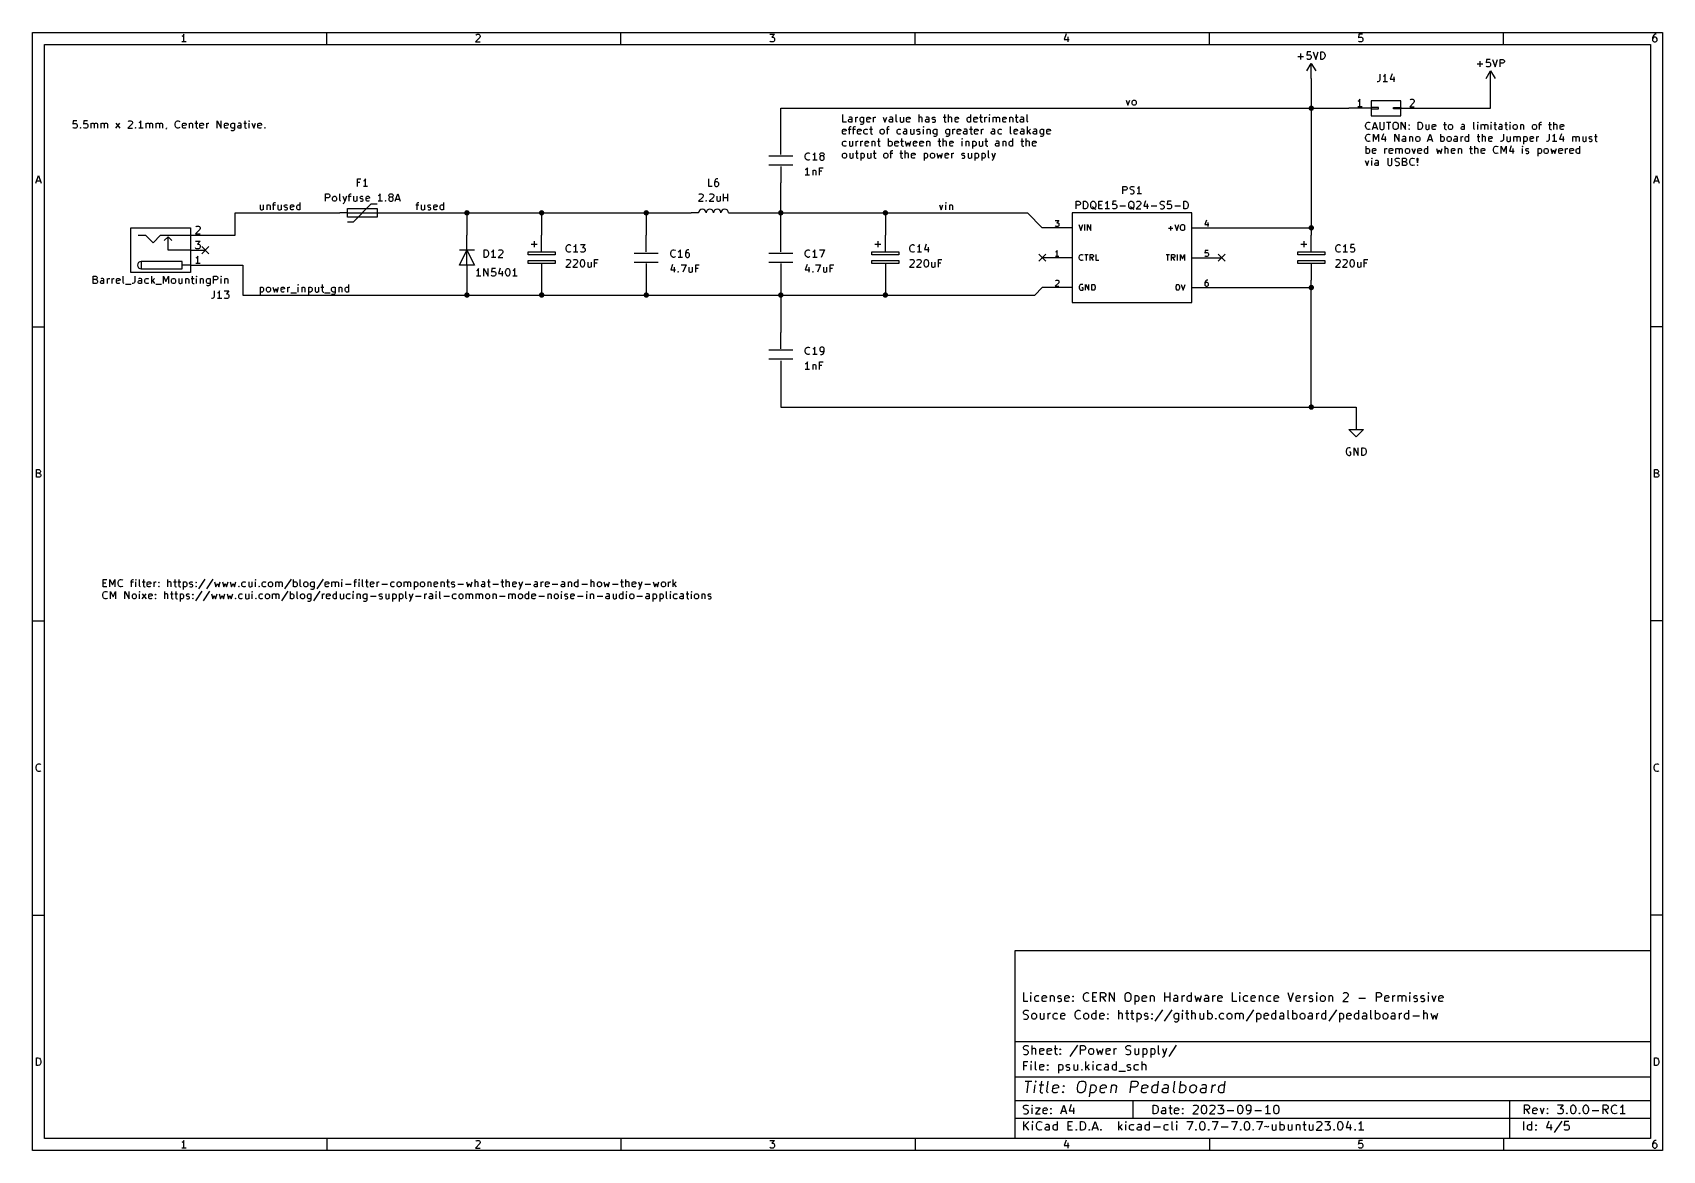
# Model space of a CAD drawing. Extents: x 0.4 to 11.3, y -7.9 to -0.4.
import ezdxf

# ---------------------------------------------------------------- set-up
doc = ezdxf.new("R2010")
doc.units = 0
doc.header["$MEASUREMENT"] = 0
for name, color, linetype in [('BLUE2', 5, 'CONTINUOUS'), ('BLUE3', 171, 'CONTINUOUS'), ('CYAN2', 4, 'CONTINUOUS'), ('GRAY1', 251, 'CONTINUOUS'), ('GREEN3', 91, 'CONTINUOUS'), ('LYELLOW', 51, 'CONTINUOUS'), ('RED2', 1, 'CONTINUOUS'), ('RED3', 11, 'CONTINUOUS')]:
    doc.layers.add(name, color=color, linetype=linetype)

msp = doc.modelspace()

# ---------------------------------------------------------------- linework, layer by layer
at = {"layer": 'BLUE2', "linetype": 'CONTINUOUS'}
for p, q in [((1.526, -1.826), (1.574, -1.874)), ((1.574, -1.826), (1.526, -1.874)), ((7.126, -1.876), (7.174, -1.924)), ((7.174, -1.876), (7.126, -1.924)), ((8.326, -1.876), (8.374, -1.924)), ((8.374, -1.876), (8.326, -1.924))]:
    msp.add_line(p, q, dxfattribs=at)
at = {"layer": 'BLUE3', "linetype": 'CONTINUOUS'}
for p, q in [((5.81601, -0.992209), (5.81601, -0.942209)), ((5.85411, -0.980303), (5.85649, -0.975543)), ((5.85411, -0.985067), (5.85411, -0.980303)), ((5.86125, -0.958878), (5.85649, -0.961256)), ((5.85649, -0.975543), (5.86125, -0.973161)), ((5.87078, -0.958878), (5.86125, -0.958878)), ((5.86125, -0.973161), (5.87316, -0.973161)), ((5.87554, -0.961256), (5.87078, -0.958878)), ((5.87316, -0.973161), (5.87792, -0.97078)), ((5.87792, -0.96602), (5.87554, -0.961256)), ((5.87792, -0.992209), (5.87792, -0.96602)), ((5.90172, -0.992209), (5.90172, -0.958878)), ((5.90172, -0.968402), (5.90411, -0.963638)), ((5.90411, -0.963638), (5.90649, -0.961256)), ((5.90649, -0.961256), (5.91125, -0.958878)), ((5.91125, -0.958878), (5.91601, -0.958878)), ((5.9303, -0.968402), (5.93268, -0.963638)), ((5.9303, -0.982685), (5.9303, -0.968402)), ((5.93268, -0.963638), (5.93506, -0.961256)), ((5.93506, -0.961256), (5.93982, -0.958878)), ((5.93982, -0.958878), (5.94935, -0.958878)), ((5.94935, -0.958878), (5.95411, -0.961256)), ((5.95411, -0.958878), (5.95411, -0.999354)), ((5.97554, -0.96602), (5.97791, -0.961256)), ((5.97554, -0.985067), (5.97554, -0.96602)), ((5.99934, -0.97078), (5.97554, -0.975543)), ((5.97791, -0.961256), (5.98268, -0.958878)), ((5.98268, -0.958878), (5.9922, -0.958878)), ((5.9922, -0.958878), (5.99696, -0.961256)), ((5.99696, -0.961256), (5.99934, -0.96602)), ((5.99934, -0.96602), (5.99934, -0.97078)), ((6.02077, -0.992209), (6.02077, -0.958878)), ((6.02077, -0.968402), (6.02315, -0.963638)), ((6.02315, -0.963638), (6.02554, -0.961256)), ((6.02554, -0.961256), (6.0303, -0.958878)), ((6.0303, -0.958878), (6.03506, -0.958878)), ((6.08506, -0.958878), (6.09696, -0.992209)), ((6.09696, -0.992209), (6.10887, -0.958878)), ((6.12554, -0.980303), (6.12791, -0.975543)), ((6.12554, -0.985067), (6.12554, -0.980303)), ((6.13268, -0.958878), (6.12791, -0.961256)), ((6.12791, -0.975543), (6.13268, -0.973161)), ((6.1422, -0.958878), (6.13268, -0.958878)), ((6.13268, -0.973161), (6.14458, -0.973161)), ((6.14696, -0.961256), (6.1422, -0.958878)), ((6.14458, -0.973161), (6.14934, -0.97078)), ((6.14934, -0.96602), (6.14696, -0.961256)), ((6.14934, -0.992209), (6.14934, -0.96602)), ((6.17315, -0.985067), (6.17315, -0.942209)), ((6.19934, -0.958878), (6.19934, -0.985067)), ((6.22077, -0.958878), (6.22077, -0.992209)), ((6.2422, -0.96602), (6.24457, -0.961256)), ((6.2422, -0.985067), (6.2422, -0.96602)), ((6.266, -0.97078), (6.2422, -0.975543)), ((6.24457, -0.961256), (6.24934, -0.958878)), ((6.24934, -0.958878), (6.25886, -0.958878)), ((6.25886, -0.958878), (6.26362, -0.961256)), ((6.26362, -0.961256), (6.266, -0.96602)), ((6.266, -0.96602), (6.266, -0.97078)), ((6.32553, -0.992209), (6.32553, -0.942209)), ((6.32791, -0.961256), (6.32553, -0.963638)), ((6.33267, -0.958878), (6.32791, -0.961256)), ((6.33981, -0.958878), (6.33267, -0.958878)), ((6.34457, -0.961256), (6.33981, -0.958878)), ((6.34696, -0.96602), (6.34457, -0.961256)), ((6.34696, -0.992209), (6.34696, -0.96602)), ((6.36839, -0.980303), (6.37076, -0.975543)), ((6.36839, -0.985067), (6.36839, -0.980303)), ((6.37553, -0.958878), (6.37076, -0.961256)), ((6.37076, -0.975543), (6.37553, -0.973161)), ((6.38505, -0.958878), (6.37553, -0.958878)), ((6.37553, -0.973161), (6.38743, -0.973161)), ((6.38981, -0.961256), (6.38505, -0.958878)), ((6.38743, -0.973161), (6.39219, -0.97078)), ((6.39219, -0.96602), (6.38981, -0.961256)), ((6.39219, -0.992209), (6.39219, -0.96602)), ((6.41362, -0.96602), (6.416, -0.961256)), ((6.41362, -0.968402), (6.41362, -0.96602)), ((6.416, -0.973161), (6.41362, -0.968402)), ((6.416, -0.961256), (6.42076, -0.958878)), ((6.42076, -0.975543), (6.416, -0.973161)), ((6.42076, -0.958878), (6.42791, -0.958878)), ((6.42791, -0.975543), (6.42076, -0.975543)), ((6.42791, -0.958878), (6.43267, -0.961256)), ((6.43267, -0.977925), (6.42791, -0.975543)), ((6.43505, -0.982685), (6.43267, -0.977925)), ((6.48743, -0.958878), (6.50648, -0.958878)), ((6.49457, -0.942209), (6.49457, -0.985067)), ((6.52314, -0.992209), (6.52314, -0.942209)), ((6.52552, -0.961256), (6.52314, -0.963638)), ((6.53029, -0.958878), (6.52552, -0.961256)), ((6.53743, -0.958878), (6.53029, -0.958878)), ((6.54219, -0.961256), (6.53743, -0.958878)), ((6.54457, -0.96602), (6.54219, -0.961256)), ((6.54457, -0.992209), (6.54457, -0.96602)), ((6.566, -0.96602), (6.56838, -0.961256)), ((6.566, -0.985067), (6.566, -0.96602)), ((6.58981, -0.97078), (6.566, -0.975543)), ((6.56838, -0.961256), (6.57314, -0.958878)), ((6.57314, -0.958878), (6.58267, -0.958878)), ((6.58267, -0.958878), (6.58743, -0.961256)), ((6.58743, -0.961256), (6.58981, -0.96602)), ((6.58981, -0.96602), (6.58981, -0.97078)), ((6.64695, -0.968402), (6.64933, -0.963638)), ((6.64695, -0.982685), (6.64695, -0.968402)), ((6.64933, -0.963638), (6.65171, -0.961256)), ((6.65171, -0.961256), (6.65648, -0.958878)), ((6.65648, -0.958878), (6.666, -0.958878)), ((6.666, -0.958878), (6.67076, -0.961256)), ((6.67076, -0.992209), (6.67076, -0.942209)), ((6.69219, -0.96602), (6.69457, -0.961256)), ((6.69219, -0.985067), (6.69219, -0.96602)), ((6.716, -0.97078), (6.69219, -0.975543)), ((6.69457, -0.961256), (6.69933, -0.958878)), ((6.69933, -0.958878), (6.70885, -0.958878)), ((6.70885, -0.958878), (6.71361, -0.961256)), ((6.71361, -0.961256), (6.716, -0.96602)), ((6.716, -0.96602), (6.716, -0.97078)), ((6.73028, -0.958878), (6.74933, -0.958878)), ((6.73743, -0.942209), (6.73743, -0.985067)), ((6.766, -0.992209), (6.766, -0.958878)), ((6.766, -0.968402), (6.76838, -0.963638)), ((6.76838, -0.963638), (6.77076, -0.961256)), ((6.77076, -0.961256), (6.77552, -0.958878)), ((6.77552, -0.958878), (6.78028, -0.958878)), ((6.79695, -0.942209), (6.79457, -0.944591)), ((6.79457, -0.944591), (6.79695, -0.946972)), ((6.79933, -0.944591), (6.79695, -0.942209)), ((6.79695, -0.942209), (6.79695, -0.946972)), ((6.79695, -0.946972), (6.79933, -0.944591)), ((6.79695, -0.992209), (6.79695, -0.958878)), ((6.82076, -0.992209), (6.82076, -0.958878)), ((6.82076, -0.963638), (6.82314, -0.961256)), ((6.82314, -0.961256), (6.82791, -0.958878)), ((6.82791, -0.958878), (6.83505, -0.958878)), ((6.83505, -0.958878), (6.83981, -0.961256)), ((6.83981, -0.961256), (6.84219, -0.96602)), ((6.84219, -0.96602), (6.84457, -0.961256)), ((6.84219, -0.96602), (6.84219, -0.992209)), ((6.84457, -0.961256), (6.84933, -0.958878)), ((6.84933, -0.958878), (6.85648, -0.958878)), ((6.85648, -0.958878), (6.86124, -0.961256)), ((6.86124, -0.961256), (6.86362, -0.96602)), ((6.86362, -0.96602), (6.86362, -0.992209)), ((6.88505, -0.96602), (6.88743, -0.961256)), ((6.88505, -0.985067), (6.88505, -0.96602)), ((6.90885, -0.97078), (6.88505, -0.975543)), ((6.88743, -0.961256), (6.89219, -0.958878)), ((6.89219, -0.958878), (6.90171, -0.958878)), ((6.90171, -0.958878), (6.90647, -0.961256)), ((6.90647, -0.961256), (6.90885, -0.96602)), ((6.90885, -0.96602), (6.90885, -0.97078)), ((6.93028, -0.958878), (6.93028, -0.992209)), ((6.93028, -0.963638), (6.93267, -0.961256)), ((6.93267, -0.961256), (6.93743, -0.958878)), ((6.93743, -0.958878), (6.94457, -0.958878)), ((6.94457, -0.958878), (6.94933, -0.961256)), ((6.94933, -0.961256), (6.95171, -0.96602)), ((6.95171, -0.96602), (6.95171, -0.992209)), ((6.96838, -0.958878), (6.98743, -0.958878)), ((6.97552, -0.942209), (6.97552, -0.985067)), ((7.00171, -0.980303), (7.00409, -0.975543)), ((7.00171, -0.985067), (7.00171, -0.980303)), ((7.00885, -0.958878), (7.00409, -0.961256)), ((7.00409, -0.975543), (7.00885, -0.973161)), ((7.01838, -0.958878), (7.00885, -0.958878)), ((7.00885, -0.973161), (7.02076, -0.973161)), ((7.02314, -0.961256), (7.01838, -0.958878)), ((7.02076, -0.973161), (7.02552, -0.97078)), ((7.02552, -0.96602), (7.02314, -0.961256)), ((7.02552, -0.992209), (7.02552, -0.96602)), ((7.04933, -0.985067), (7.04933, -0.942209)), ((0.666012, -0.983709), (0.663634, -1.00752)), ((0.663634, -1.00752), (0.666012, -1.00514)), ((0.666012, -1.03133), (0.663634, -1.02895)), ((0.689823, -0.983709), (0.666012, -0.983709)), ((0.666012, -1.00514), (0.670776, -1.00276)), ((0.670776, -1.03371), (0.666012, -1.03133)), ((0.670776, -1.00276), (0.682681, -1.00276)), ((0.682681, -1.03371), (0.670776, -1.03371)), ((0.682681, -1.00276), (0.687441, -1.00514)), ((0.687441, -1.03133), (0.682681, -1.03371)), ((0.687441, -1.00514), (0.689823, -1.00752)), ((0.689823, -1.02895), (0.687441, -1.03133)), ((0.689823, -1.00752), (0.692205, -1.01228)), ((0.692205, -1.02419), (0.689823, -1.02895)), ((0.692205, -1.01228), (0.692205, -1.02419)), ((0.711252, -1.03133), (0.71363, -1.02895)), ((0.71363, -1.03371), (0.711252, -1.03133)), ((0.71363, -1.02895), (0.716012, -1.03133)), ((0.71363, -1.02895), (0.71363, -1.03371)), ((0.716012, -1.03133), (0.71363, -1.03371)), ((0.737441, -0.983709), (0.735063, -1.00752)), ((0.735063, -1.00752), (0.737441, -1.00514)), ((0.737441, -1.03133), (0.735063, -1.02895)), ((0.761252, -0.983709), (0.737441, -0.983709)), ((0.737441, -1.00514), (0.742205, -1.00276)), ((0.742205, -1.03371), (0.737441, -1.03133)), ((0.742205, -1.00276), (0.75411, -1.00276)), ((0.75411, -1.03371), (0.742205, -1.03371)), ((0.75411, -1.00276), (0.75887, -1.00514)), ((0.75887, -1.03133), (0.75411, -1.03371)), ((0.75887, -1.00514), (0.761252, -1.00752)), ((0.761252, -1.02895), (0.75887, -1.03133)), ((0.761252, -1.00752), (0.763634, -1.01228)), ((0.763634, -1.02419), (0.761252, -1.02895)), ((0.763634, -1.01228), (0.763634, -1.02419)), ((0.785059, -1.03371), (0.785059, -1.00038)), ((0.785059, -1.00514), (0.787441, -1.00276)), ((0.787441, -1.00276), (0.792205, -1.00038)), ((0.792205, -1.00038), (0.799346, -1.00038)), ((0.799346, -1.00038), (0.804106, -1.00276)), ((0.804106, -1.00276), (0.806488, -1.00752)), ((0.806488, -1.00752), (0.80887, -1.00276)), ((0.806488, -1.00752), (0.806488, -1.03371)), ((0.80887, -1.00276), (0.81363, -1.00038)), ((0.81363, -1.00038), (0.820776, -1.00038)), ((0.820776, -1.00038), (0.825535, -1.00276)), ((0.825535, -1.00276), (0.827917, -1.00752)), ((0.827917, -1.00752), (0.827917, -1.03371)), ((0.851724, -1.03371), (0.851724, -1.00038)), ((0.851724, -1.00514), (0.854106, -1.00276)), ((0.854106, -1.00276), (0.85887, -1.00038)), ((0.85887, -1.00038), (0.866012, -1.00038)), ((0.866012, -1.00038), (0.870772, -1.00276)), ((0.870772, -1.00276), (0.873154, -1.00752)), ((0.873154, -1.00752), (0.875535, -1.00276)), ((0.873154, -1.00752), (0.873154, -1.03371)), ((0.875535, -1.00276), (0.880295, -1.00038)), ((0.880295, -1.00038), (0.887441, -1.00038)), ((0.887441, -1.00038), (0.892201, -1.00276)), ((0.892201, -1.00276), (0.894583, -1.00752)), ((0.894583, -1.00752), (0.894583, -1.03371)), ((0.951724, -1.03371), (0.977913, -1.00038)), ((0.951724, -1.00038), (0.977913, -1.03371)), ((1.05887, -1.00514), (1.0303, -1.03371)), ((1.0303, -1.03371), (1.06125, -1.03371)), ((1.03268, -0.988472), (1.03506, -0.986091)), ((1.03506, -0.986091), (1.03982, -0.983709)), ((1.03982, -0.983709), (1.05172, -0.983709)), ((1.05172, -0.983709), (1.05648, -0.986091)), ((1.05648, -0.986091), (1.05887, -0.988472)), ((1.05887, -0.988472), (1.06125, -0.993232)), ((1.06125, -0.997996), (1.05887, -1.00514)), ((1.06125, -0.993232), (1.06125, -0.997996)), ((1.0803, -1.03133), (1.08267, -1.02895)), ((1.08267, -1.03371), (1.0803, -1.03133)), ((1.08267, -1.02895), (1.08506, -1.03133)), ((1.08267, -1.02895), (1.08267, -1.03371)), ((1.08506, -1.03133), (1.08267, -1.03371)), ((1.10887, -0.995614), (1.10411, -0.997996)), ((1.13268, -1.03371), (1.10411, -1.03371)), ((1.11363, -0.990854), (1.10887, -0.995614)), ((1.11839, -0.983709), (1.11363, -0.990854)), ((1.11839, -1.03371), (1.11839, -0.983709)), ((1.1541, -1.03371), (1.1541, -1.00038)), ((1.1541, -1.00514), (1.15648, -1.00276)), ((1.15648, -1.00276), (1.16125, -1.00038)), ((1.16125, -1.00038), (1.16839, -1.00038)), ((1.16839, -1.00038), (1.17315, -1.00276)), ((1.17315, -1.00276), (1.17553, -1.00752)), ((1.17553, -1.00752), (1.17791, -1.00276)), ((1.17553, -1.00752), (1.17553, -1.03371)), ((1.17791, -1.00276), (1.18267, -1.00038)), ((1.18267, -1.00038), (1.18982, -1.00038)), ((1.18982, -1.00038), (1.19458, -1.00276)), ((1.19458, -1.00276), (1.19696, -1.00752)), ((1.19696, -1.00752), (1.19696, -1.03371)), ((1.22077, -1.03371), (1.22077, -1.00038)), ((1.22077, -1.00514), (1.22315, -1.00276)), ((1.22315, -1.00276), (1.22791, -1.00038)), ((1.22791, -1.00038), (1.23506, -1.00038)), ((1.23506, -1.00038), (1.23981, -1.00276)), ((1.23981, -1.00276), (1.2422, -1.00752)), ((1.2422, -1.00752), (1.24458, -1.00276)), ((1.2422, -1.00752), (1.2422, -1.03371)), ((1.24458, -1.00276), (1.24934, -1.00038)), ((1.24934, -1.00038), (1.25648, -1.00038)), ((1.25648, -1.00038), (1.26124, -1.00276)), ((1.26124, -1.00276), (1.26363, -1.00752)), ((1.26363, -1.00752), (1.26363, -1.03371)), ((1.28743, -1.03847), (1.28506, -1.04085)), ((1.28981, -1.03371), (1.28743, -1.03847)), ((1.28981, -1.03133), (1.28981, -1.03371)), ((1.34696, -1.00514), (1.34934, -0.995614)), ((1.34696, -1.01228), (1.34696, -1.00514)), ((1.34934, -1.0218), (1.34696, -1.01228)), ((1.34934, -0.995614), (1.35172, -0.990854)), ((1.35172, -1.02657), (1.34934, -1.0218)), ((1.35172, -0.990854), (1.35648, -0.986091)), ((1.35648, -1.03133), (1.35172, -1.02657)), ((1.35648, -0.986091), (1.36363, -0.983709)), ((1.36363, -1.03371), (1.35648, -1.03133)), ((1.36363, -0.983709), (1.36839, -0.983709)), ((1.36839, -1.03371), (1.36363, -1.03371)), ((1.36839, -0.983709), (1.37553, -0.986091)), ((1.37553, -1.03133), (1.36839, -1.03371)), ((1.37553, -0.986091), (1.37791, -0.988472)), ((1.37791, -1.02895), (1.37553, -1.03133)), ((1.39696, -1.00752), (1.39934, -1.00276)), ((1.39696, -1.02657), (1.39696, -1.00752)), ((1.42077, -1.01228), (1.39696, -1.01704)), ((1.39934, -1.03133), (1.39696, -1.02657)), ((1.39934, -1.00276), (1.4041, -1.00038)), ((1.4041, -1.03371), (1.39934, -1.03133)), ((1.4041, -1.00038), (1.41363, -1.00038)), ((1.41363, -1.03371), (1.4041, -1.03371)), ((1.41363, -1.00038), (1.41839, -1.00276)), ((1.41839, -1.03133), (1.41363, -1.03371)), ((1.41839, -1.00276), (1.42077, -1.00752)), ((1.42077, -1.00752), (1.42077, -1.01228)), ((1.4422, -1.00038), (1.4422, -1.03371)), ((1.4422, -1.00514), (1.44458, -1.00276)), ((1.44458, -1.00276), (1.44934, -1.00038)), ((1.44934, -1.00038), (1.45648, -1.00038)), ((1.45648, -1.00038), (1.46124, -1.00276)), ((1.46124, -1.00276), (1.46363, -1.00752)), ((1.46363, -1.00752), (1.46363, -1.03371)), ((1.48029, -1.00038), (1.49934, -1.00038)), ((1.48743, -0.983709), (1.48743, -1.02657)), ((1.48743, -1.02657), (1.48981, -1.03133)), ((1.48981, -1.03133), (1.49458, -1.03371)), ((1.49458, -1.03371), (1.49934, -1.03371)), ((1.51363, -1.00752), (1.516, -1.00276)), ((1.51363, -1.02657), (1.51363, -1.00752)), ((1.53743, -1.01228), (1.51363, -1.01704)), ((1.516, -1.03133), (1.51363, -1.02657)), ((1.516, -1.00276), (1.52077, -1.00038)), ((1.52077, -1.03371), (1.516, -1.03133)), ((1.52077, -1.00038), (1.53029, -1.00038)), ((1.53029, -1.03371), (1.52077, -1.03371)), ((1.53029, -1.00038), (1.53505, -1.00276)), ((1.53505, -1.03133), (1.53029, -1.03371)), ((1.53505, -1.00276), (1.53743, -1.00752)), ((1.53743, -1.00752), (1.53743, -1.01228)), ((1.55886, -1.03371), (1.55886, -1.00038)), ((1.55886, -1.0099), (1.56124, -1.00514)), ((1.56124, -1.00514), (1.56363, -1.00276)), ((1.56363, -1.00276), (1.56839, -1.00038)), ((1.56839, -1.00038), (1.57315, -1.00038)), ((1.62791, -1.03371), (1.62791, -0.983709)), ((1.62791, -0.983709), (1.65648, -1.03371)), ((1.65648, -1.03371), (1.65648, -0.983709)), ((1.67791, -1.00752), (1.68029, -1.00276)), ((1.67791, -1.02657), (1.67791, -1.00752)), ((1.70172, -1.01228), (1.67791, -1.01704)), ((1.68029, -1.03133), (1.67791, -1.02657)), ((1.68029, -1.00276), (1.68506, -1.00038)), ((1.68506, -1.03371), (1.68029, -1.03133)), ((1.68506, -1.00038), (1.69458, -1.00038)), ((1.69458, -1.03371), (1.68506, -1.03371)), ((1.69458, -1.00038), (1.69934, -1.00276)), ((1.69934, -1.03133), (1.69458, -1.03371)), ((1.69934, -1.00276), (1.70172, -1.00752)), ((1.70172, -1.00752), (1.70172, -1.01228)), ((1.72077, -1.0099), (1.72315, -1.00514)), ((1.72077, -1.02419), (1.72077, -1.0099)), ((1.72315, -1.02895), (1.72077, -1.02419)), ((1.72315, -1.00514), (1.72553, -1.00276)), ((1.72553, -1.03133), (1.72315, -1.02895)), ((1.72791, -1.05038), (1.72315, -1.048)), ((1.72553, -1.00276), (1.7303, -1.00038)), ((1.7303, -1.03371), (1.72553, -1.03133)), ((1.73506, -1.05038), (1.72791, -1.05038)), ((1.7303, -1.00038), (1.73982, -1.00038)), ((1.73982, -1.03371), (1.7303, -1.03371)), ((1.73982, -1.048), (1.73506, -1.05038)), ((1.73982, -1.00038), (1.74458, -1.00276)), ((1.74458, -1.03133), (1.73982, -1.03371)), ((1.7422, -1.04561), (1.73982, -1.048)), ((1.74458, -1.04085), (1.7422, -1.04561)), ((1.74458, -1.00038), (1.74458, -1.04085)), ((1.76601, -1.0218), (1.76839, -1.01704)), ((1.76601, -1.02657), (1.76601, -1.0218)), ((1.76839, -1.03133), (1.76601, -1.02657)), ((1.77315, -1.00038), (1.76839, -1.00276)), ((1.76839, -1.01704), (1.77315, -1.01466)), ((1.77315, -1.03371), (1.76839, -1.03133)), ((1.78267, -1.00038), (1.77315, -1.00038)), ((1.77315, -1.01466), (1.78506, -1.01466)), ((1.78506, -1.03371), (1.77315, -1.03371)), ((1.78743, -1.00276), (1.78267, -1.00038)), ((1.78506, -1.01466), (1.78981, -1.01228)), ((1.78981, -1.03133), (1.78506, -1.03371)), ((1.78981, -1.00752), (1.78743, -1.00276)), ((1.78981, -1.03371), (1.78981, -1.00752)), ((1.80648, -1.00038), (1.82553, -1.00038)), ((1.81362, -0.983709), (1.81362, -1.02657)), ((1.81362, -1.02657), (1.816, -1.03133)), ((1.816, -1.03133), (1.82077, -1.03371)), ((1.82077, -1.03371), (1.82553, -1.03371)), ((1.84219, -0.983709), (1.83981, -0.986091)), ((1.83981, -0.986091), (1.84219, -0.988472)), ((1.84457, -0.986091), (1.84219, -0.983709)), ((1.84219, -0.983709), (1.84219, -0.988472)), ((1.84219, -0.988472), (1.84457, -0.986091)), ((1.84219, -1.03371), (1.84219, -1.00038)), ((1.86124, -1.00038), (1.87315, -1.03371)), ((1.87315, -1.03371), (1.88505, -1.00038)), ((1.90172, -1.00752), (1.9041, -1.00276)), ((1.90172, -1.02657), (1.90172, -1.00752)), ((1.92553, -1.01228), (1.90172, -1.01704)), ((1.9041, -1.03133), (1.90172, -1.02657)), ((1.9041, -1.00276), (1.90886, -1.00038)), ((1.90886, -1.03371), (1.9041, -1.03133)), ((1.90886, -1.00038), (1.91839, -1.00038)), ((1.91839, -1.03371), (1.90886, -1.03371)), ((1.91839, -1.00038), (1.92315, -1.00276)), ((1.92315, -1.03133), (1.91839, -1.03371)), ((1.92315, -1.00276), (1.92553, -1.00752)), ((1.92553, -1.00752), (1.92553, -1.01228)), ((1.94458, -1.03133), (1.94696, -1.02895)), ((1.94696, -1.03371), (1.94458, -1.03133)), ((1.94696, -1.02895), (1.94934, -1.03133)), ((1.94696, -1.02895), (1.94696, -1.03371)), ((1.94934, -1.03133), (1.94696, -1.03371)), ((5.81363, -1.04652), (5.81601, -1.04176)), ((5.81363, -1.06557), (5.81363, -1.04652)), ((5.83744, -1.05128), (5.81363, -1.05604)), ((5.81601, -1.07033), (5.81363, -1.06557)), ((5.83982, -0.992209), (5.81601, -0.992209)), ((5.81601, -1.04176), (5.82078, -1.03938)), ((5.82078, -1.07271), (5.81601, -1.07033)), ((5.82078, -1.03938), (5.8303, -1.03938)), ((5.8303, -1.07271), (5.82078, -1.07271)), ((5.8303, -1.03938), (5.83506, -1.04176)), ((5.83506, -1.07033), (5.8303, -1.07271)), ((5.83506, -1.04176), (5.83744, -1.04652)), ((5.83744, -1.04652), (5.83744, -1.05128)), ((5.85173, -1.03938), (5.87078, -1.03938)), ((5.85649, -0.989831), (5.85411, -0.985067)), ((5.86125, -0.992209), (5.85649, -0.989831)), ((5.85887, -1.02985), (5.86125, -1.02509)), ((5.85887, -1.07271), (5.85887, -1.02985)), ((5.87316, -0.992209), (5.86125, -0.992209)), ((5.86125, -1.02509), (5.86602, -1.02271)), ((5.86602, -1.02271), (5.87078, -1.02271)), ((5.87792, -0.989831), (5.87316, -0.992209)), ((5.8803, -1.03938), (5.89935, -1.03938)), ((5.88744, -1.02985), (5.88982, -1.02509)), ((5.88744, -1.07271), (5.88744, -1.02985)), ((5.88982, -1.02509), (5.89459, -1.02271)), ((5.89459, -1.02271), (5.89935, -1.02271)), ((5.91363, -1.04652), (5.91601, -1.04176)), ((5.91363, -1.06557), (5.91363, -1.04652)), ((5.93744, -1.05128), (5.91363, -1.05604)), ((5.91601, -1.07033), (5.91363, -1.06557)), ((5.91601, -1.04176), (5.92078, -1.03938)), ((5.92078, -1.07271), (5.91601, -1.07033)), ((5.92078, -1.03938), (5.9303, -1.03938)), ((5.9303, -1.07271), (5.92078, -1.07271)), ((5.93268, -0.987449), (5.9303, -0.982685)), ((5.9303, -1.03938), (5.93506, -1.04176)), ((5.93506, -1.07033), (5.9303, -1.07271)), ((5.93506, -0.989831), (5.93268, -0.987449)), ((5.93744, -1.00888), (5.93268, -1.0065)), ((5.93982, -0.992209), (5.93506, -0.989831)), ((5.93506, -1.04176), (5.93744, -1.04652)), ((5.94458, -1.00888), (5.93744, -1.00888)), ((5.93744, -1.04652), (5.93744, -1.05128)), ((5.94935, -0.992209), (5.93982, -0.992209)), ((5.94935, -1.0065), (5.94458, -1.00888)), ((5.95411, -0.989831), (5.94935, -0.992209)), ((5.95172, -1.00411), (5.94935, -1.0065)), ((5.95411, -0.999354), (5.95172, -1.00411)), ((5.95649, -1.0489), (5.95887, -1.04414)), ((5.95649, -1.06319), (5.95649, -1.0489)), ((5.95887, -1.06795), (5.95649, -1.06319)), ((5.95887, -1.04414), (5.96125, -1.04176)), ((5.96125, -1.07033), (5.95887, -1.06795)), ((5.96125, -1.04176), (5.96602, -1.03938)), ((5.96602, -1.07271), (5.96125, -1.07033)), ((5.96602, -1.03938), (5.97554, -1.03938)), ((5.97554, -1.07271), (5.96602, -1.07271)), ((5.97791, -0.989831), (5.97554, -0.985067)), ((5.97554, -1.03938), (5.9803, -1.04176)), ((5.9803, -1.07033), (5.97554, -1.07271)), ((5.98268, -0.992209), (5.97791, -0.989831)), ((5.9922, -0.992209), (5.98268, -0.992209)), ((5.99696, -0.989831), (5.9922, -0.992209)), ((5.99459, -1.03938), (6.01363, -1.03938)), ((6.00173, -1.02271), (6.00173, -1.06557)), ((6.00173, -1.06557), (6.00411, -1.07033)), ((6.00411, -1.07033), (6.00887, -1.07271)), ((6.00887, -1.07271), (6.01363, -1.07271)), ((6.06602, -1.0489), (6.06839, -1.04414)), ((6.06602, -1.06319), (6.06602, -1.0489)), ((6.06839, -1.06795), (6.06602, -1.06319)), ((6.06839, -1.04414), (6.07078, -1.04176)), ((6.07078, -1.07033), (6.06839, -1.06795)), ((6.07078, -1.04176), (6.07554, -1.03938)), ((6.07554, -1.07271), (6.07078, -1.07033)), ((6.07554, -1.03938), (6.08268, -1.03938)), ((6.08268, -1.07271), (6.07554, -1.07271)), ((6.08268, -1.03938), (6.08744, -1.04176)), ((6.08744, -1.07033), (6.08268, -1.07271)), ((6.08744, -1.04176), (6.08982, -1.04414)), ((6.08982, -1.06795), (6.08744, -1.07033)), ((6.08982, -1.04414), (6.0922, -1.0489)), ((6.0922, -1.06319), (6.08982, -1.06795)), ((6.0922, -1.0489), (6.0922, -1.06319)), ((6.10649, -1.03938), (6.12554, -1.03938)), ((6.11363, -1.02985), (6.11601, -1.02509)), ((6.11363, -1.07271), (6.11363, -1.02985)), ((6.11601, -1.02509), (6.12078, -1.02271)), ((6.12078, -1.02271), (6.12554, -1.02271)), ((6.12791, -0.989831), (6.12554, -0.985067)), ((6.13268, -0.992209), (6.12791, -0.989831)), ((6.14458, -0.992209), (6.13268, -0.992209)), ((6.14934, -0.989831), (6.14458, -0.992209)), ((6.17553, -0.989831), (6.17315, -0.985067)), ((6.1803, -0.992209), (6.17553, -0.989831)), ((6.17792, -1.0489), (6.1803, -1.04414)), ((6.17792, -1.06319), (6.17792, -1.0489)), ((6.1803, -1.06795), (6.17792, -1.06319)), ((6.1803, -1.04414), (6.18268, -1.04176)), ((6.18268, -1.07033), (6.1803, -1.06795)), ((6.18268, -1.04176), (6.18744, -1.03938)), ((6.18744, -1.07271), (6.18268, -1.07033)), ((6.18744, -1.03938), (6.19696, -1.03938)), ((6.19696, -1.07271), (6.18744, -1.07271)), ((6.19696, -1.03938), (6.20172, -1.04176)), ((6.20172, -1.07033), (6.19696, -1.07271)), ((6.19934, -0.985067), (6.20172, -0.989831)), ((6.20172, -0.989831), (6.20648, -0.992209)), ((6.20648, -0.992209), (6.21363, -0.992209)), ((6.21363, -0.992209), (6.21839, -0.989831)), ((6.21839, -0.989831), (6.22077, -0.987449)), ((6.22078, -1.0608), (6.22315, -1.05604)), ((6.22078, -1.06557), (6.22078, -1.0608)), ((6.22315, -1.07033), (6.22078, -1.06557)), ((6.22792, -1.03938), (6.22315, -1.04176)), ((6.22315, -1.05604), (6.22792, -1.05366)), ((6.22792, -1.07271), (6.22315, -1.07033)), ((6.23744, -1.03938), (6.22792, -1.03938)), ((6.22792, -1.05366), (6.23982, -1.05366)), ((6.23982, -1.07271), (6.22792, -1.07271)), ((6.2422, -1.04176), (6.23744, -1.03938)), ((6.23982, -1.05366), (6.24458, -1.05128)), ((6.24458, -1.07033), (6.23982, -1.07271)), ((6.24457, -0.989831), (6.2422, -0.985067)), ((6.24458, -1.04652), (6.2422, -1.04176)), ((6.24934, -0.992209), (6.24457, -0.989831)), ((6.24458, -1.07271), (6.24458, -1.04652)), ((6.25886, -0.992209), (6.24934, -0.992209)), ((6.26362, -0.989831), (6.25886, -0.992209)), ((6.26839, -1.03938), (6.26839, -1.06557)), ((6.26839, -1.06557), (6.27077, -1.07033)), ((6.27077, -1.07033), (6.27554, -1.07271)), ((6.27554, -1.07271), (6.28268, -1.07271)), ((6.28268, -1.07271), (6.28744, -1.07033)), ((6.28744, -1.07033), (6.28982, -1.06795)), ((6.28982, -1.03938), (6.28982, -1.07271)), ((6.31125, -1.04652), (6.31363, -1.04176)), ((6.31125, -1.0489), (6.31125, -1.04652)), ((6.31363, -1.05366), (6.31125, -1.0489)), ((6.31125, -1.07033), (6.31601, -1.07271)), ((6.31363, -1.04176), (6.31839, -1.03938)), ((6.31839, -1.05604), (6.31363, -1.05366)), ((6.31601, -1.07271), (6.32553, -1.07271)), ((6.31839, -1.03938), (6.32553, -1.03938)), ((6.32553, -1.05604), (6.31839, -1.05604)), ((6.32553, -1.03938), (6.3303, -1.04176)), ((6.3303, -1.05843), (6.32553, -1.05604)), ((6.32553, -1.07271), (6.3303, -1.07033)), ((6.33267, -1.06319), (6.3303, -1.05843)), ((6.3303, -1.07033), (6.33267, -1.06557)), ((6.33267, -1.06557), (6.33267, -1.06319)), ((6.3541, -1.02271), (6.35172, -1.02509)), ((6.35172, -1.02509), (6.3541, -1.02747)), ((6.35648, -1.02509), (6.3541, -1.02271)), ((6.3541, -1.02271), (6.3541, -1.02747)), ((6.3541, -1.02747), (6.35648, -1.02509)), ((6.3541, -1.07271), (6.3541, -1.03938)), ((6.37076, -0.989831), (6.36839, -0.985067)), ((6.37553, -0.992209), (6.37076, -0.989831)), ((6.38743, -0.992209), (6.37553, -0.992209)), ((6.37791, -1.03938), (6.37791, -1.07271)), ((6.37791, -1.04414), (6.3803, -1.04176)), ((6.3803, -1.04176), (6.38506, -1.03938)), ((6.38506, -1.03938), (6.3922, -1.03938)), ((6.39219, -0.989831), (6.38743, -0.992209)), ((6.3922, -1.03938), (6.39696, -1.04176)), ((6.39696, -1.04176), (6.39934, -1.04652)), ((6.39934, -1.04652), (6.39934, -1.07271)), ((6.41362, -0.989831), (6.41838, -0.992209)), ((6.41838, -0.992209), (6.42791, -0.992209)), ((6.42077, -1.0489), (6.42315, -1.04414)), ((6.42077, -1.06319), (6.42077, -1.0489)), ((6.42315, -1.06795), (6.42077, -1.06319)), ((6.42315, -1.04414), (6.42553, -1.04176)), ((6.42553, -1.07033), (6.42315, -1.06795)), ((6.42791, -1.08938), (6.42315, -1.087)), ((6.42553, -1.04176), (6.4303, -1.03938)), ((6.4303, -1.07271), (6.42553, -1.07033)), ((6.42791, -0.992209), (6.43267, -0.989831)), ((6.43506, -1.08938), (6.42791, -1.08938)), ((6.4303, -1.03938), (6.43982, -1.03938)), ((6.43982, -1.07271), (6.4303, -1.07271)), ((6.43267, -0.989831), (6.43505, -0.985067)), ((6.43505, -0.985067), (6.43505, -0.982685)), ((6.43982, -1.087), (6.43506, -1.08938)), ((6.43982, -1.03938), (6.44458, -1.04176)), ((6.44458, -1.07033), (6.43982, -1.07271)), ((6.4422, -1.08461), (6.43982, -1.087)), ((6.44458, -1.07985), (6.4422, -1.08461)), ((6.44458, -1.03938), (6.44458, -1.07985)), ((6.49457, -0.985067), (6.49695, -0.989831)), ((6.49695, -0.989831), (6.50172, -0.992209)), ((6.50172, -0.992209), (6.50648, -0.992209)), ((6.5041, -1.0489), (6.50648, -1.04414)), ((6.5041, -1.06319), (6.5041, -1.0489)), ((6.50648, -1.06795), (6.5041, -1.06319)), ((6.50648, -1.04414), (6.50886, -1.04176)), ((6.50886, -1.07033), (6.50648, -1.06795)), ((6.51124, -1.08938), (6.50648, -1.087)), ((6.50886, -1.04176), (6.51363, -1.03938)), ((6.51363, -1.07271), (6.50886, -1.07033)), ((6.51839, -1.08938), (6.51124, -1.08938)), ((6.51363, -1.03938), (6.52315, -1.03938)), ((6.52315, -1.07271), (6.51363, -1.07271)), ((6.52315, -1.087), (6.51839, -1.08938)), ((6.52315, -1.03938), (6.52791, -1.04176)), ((6.52791, -1.07033), (6.52315, -1.07271)), ((6.52553, -1.08461), (6.52315, -1.087)), ((6.52791, -1.07985), (6.52553, -1.08461)), ((6.52791, -1.03938), (6.52791, -1.07985)), ((6.55172, -1.07271), (6.55172, -1.03938)), ((6.55172, -1.0489), (6.5541, -1.04414)), ((6.5541, -1.04414), (6.55648, -1.04176)), ((6.55648, -1.04176), (6.56124, -1.03938)), ((6.56124, -1.03938), (6.566, -1.03938)), ((6.56838, -0.989831), (6.566, -0.985067)), ((6.57314, -0.992209), (6.56838, -0.989831)), ((6.58267, -0.992209), (6.57314, -0.992209)), ((6.58029, -1.04652), (6.58267, -1.04176)), ((6.58029, -1.06557), (6.58029, -1.04652)), ((6.6041, -1.05128), (6.58029, -1.05604)), ((6.58267, -1.07033), (6.58029, -1.06557)), ((6.58743, -0.989831), (6.58267, -0.992209)), ((6.58267, -1.04176), (6.58743, -1.03938)), ((6.58743, -1.07271), (6.58267, -1.07033)), ((6.58743, -1.03938), (6.59696, -1.03938)), ((6.59696, -1.07271), (6.58743, -1.07271)), ((6.59696, -1.03938), (6.60172, -1.04176)), ((6.60172, -1.07033), (6.59696, -1.07271)), ((6.60172, -1.04176), (6.6041, -1.04652)), ((6.6041, -1.04652), (6.6041, -1.05128)), ((6.62315, -1.0608), (6.62553, -1.05604)), ((6.62315, -1.06557), (6.62315, -1.0608)), ((6.62553, -1.07033), (6.62315, -1.06557)), ((6.63029, -1.03938), (6.62553, -1.04176)), ((6.62553, -1.05604), (6.63029, -1.05366)), ((6.63029, -1.07271), (6.62553, -1.07033)), ((6.63981, -1.03938), (6.63029, -1.03938)), ((6.63029, -1.05366), (6.6422, -1.05366)), ((6.6422, -1.07271), (6.63029, -1.07271)), ((6.64457, -1.04176), (6.63981, -1.03938)), ((6.6422, -1.05366), (6.64696, -1.05128)), ((6.64696, -1.07033), (6.6422, -1.07271)), ((6.64696, -1.04652), (6.64457, -1.04176)), ((6.64933, -0.987449), (6.64695, -0.982685)), ((6.64696, -1.07271), (6.64696, -1.04652)), ((6.65171, -0.989831), (6.64933, -0.987449)), ((6.65648, -0.992209), (6.65171, -0.989831)), ((6.666, -0.992209), (6.65648, -0.992209)), ((6.66362, -1.03938), (6.68267, -1.03938)), ((6.67076, -0.989831), (6.666, -0.992209)), ((6.67076, -1.02271), (6.67076, -1.06557)), ((6.67076, -1.06557), (6.67315, -1.07033)), ((6.67315, -1.07033), (6.67791, -1.07271)), ((6.67791, -1.07271), (6.68267, -1.07271)), ((6.69457, -0.989831), (6.69219, -0.985067)), ((6.69933, -0.992209), (6.69457, -0.989831)), ((6.69696, -1.04652), (6.69933, -1.04176)), ((6.69696, -1.06557), (6.69696, -1.04652)), ((6.72076, -1.05128), (6.69696, -1.05604)), ((6.69933, -1.07033), (6.69696, -1.06557)), ((6.70885, -0.992209), (6.69933, -0.992209)), ((6.69933, -1.04176), (6.7041, -1.03938)), ((6.7041, -1.07271), (6.69933, -1.07033)), ((6.7041, -1.03938), (6.71362, -1.03938)), ((6.71362, -1.07271), (6.7041, -1.07271)), ((6.71361, -0.989831), (6.70885, -0.992209)), ((6.71362, -1.03938), (6.71838, -1.04176)), ((6.71838, -1.07033), (6.71362, -1.07271)), ((6.71838, -1.04176), (6.72076, -1.04652)), ((6.72076, -1.04652), (6.72076, -1.05128)), ((6.73743, -0.985067), (6.73981, -0.989831)), ((6.73981, -0.989831), (6.74457, -0.992209)), ((6.74219, -1.07271), (6.74219, -1.03938)), ((6.74219, -1.0489), (6.74457, -1.04414)), ((6.74457, -0.992209), (6.74933, -0.992209)), ((6.74457, -1.04414), (6.74696, -1.04176)), ((6.74696, -1.04176), (6.75172, -1.03938)), ((6.75172, -1.03938), (6.75648, -1.03938)), ((6.80886, -1.0608), (6.81124, -1.05604)), ((6.80886, -1.06557), (6.80886, -1.0608)), ((6.81124, -1.07033), (6.80886, -1.06557)), ((6.816, -1.03938), (6.81124, -1.04176)), ((6.81124, -1.05604), (6.816, -1.05366)), ((6.816, -1.07271), (6.81124, -1.07033)), ((6.82553, -1.03938), (6.816, -1.03938)), ((6.816, -1.05366), (6.82791, -1.05366)), ((6.82791, -1.07271), (6.816, -1.07271)), ((6.83029, -1.04176), (6.82553, -1.03938)), ((6.82791, -1.05366), (6.83267, -1.05128)), ((6.83267, -1.07033), (6.82791, -1.07271)), ((6.83267, -1.04652), (6.83029, -1.04176)), ((6.83267, -1.07271), (6.83267, -1.04652)), ((6.8541, -1.0489), (6.85648, -1.04414)), ((6.8541, -1.06319), (6.8541, -1.0489)), ((6.85648, -1.06795), (6.8541, -1.06319)), ((6.85648, -1.04414), (6.85886, -1.04176)), ((6.85886, -1.07033), (6.85648, -1.06795)), ((6.85886, -1.04176), (6.86362, -1.03938)), ((6.86362, -1.07271), (6.85886, -1.07033)), ((6.86362, -1.03938), (6.87315, -1.03938)), ((6.87315, -1.07271), (6.86362, -1.07271)), ((6.87315, -1.03938), (6.87791, -1.04176)), ((6.87791, -1.07033), (6.87315, -1.07271)), ((6.88743, -0.989831), (6.88505, -0.985067)), ((6.89219, -0.992209), (6.88743, -0.989831)), ((6.90171, -0.992209), (6.89219, -0.992209)), ((6.90647, -0.989831), (6.90171, -0.992209)), ((6.93743, -1.06557), (6.93743, -1.02271)), ((6.93981, -1.07033), (6.93743, -1.06557)), ((6.94457, -1.07271), (6.93981, -1.07033)), ((6.96124, -1.04652), (6.96362, -1.04176)), ((6.96124, -1.06557), (6.96124, -1.04652)), ((6.98505, -1.05128), (6.96124, -1.05604)), ((6.96362, -1.07033), (6.96124, -1.06557)), ((6.96362, -1.04176), (6.96838, -1.03938)), ((6.96838, -1.07271), (6.96362, -1.07033)), ((6.96838, -1.03938), (6.97791, -1.03938)), ((6.97791, -1.07271), (6.96838, -1.07271)), ((6.97552, -0.985067), (6.9779, -0.989831)), ((6.9779, -0.989831), (6.98267, -0.992209)), ((6.97791, -1.03938), (6.98267, -1.04176)), ((6.98267, -1.07033), (6.97791, -1.07271)), ((6.98267, -0.992209), (6.98743, -0.992209)), ((6.98267, -1.04176), (6.98505, -1.04652)), ((6.98505, -1.04652), (6.98505, -1.05128)), ((7.00409, -0.989831), (7.00171, -0.985067)), ((7.00885, -0.992209), (7.00409, -0.989831)), ((7.0041, -1.0608), (7.00648, -1.05604)), ((7.0041, -1.06557), (7.0041, -1.0608)), ((7.00648, -1.07033), (7.0041, -1.06557)), ((7.01124, -1.03938), (7.00648, -1.04176)), ((7.00648, -1.05604), (7.01124, -1.05366)), ((7.01124, -1.07271), (7.00648, -1.07033)), ((7.02076, -0.992209), (7.00885, -0.992209)), ((7.02076, -1.03938), (7.01124, -1.03938)), ((7.01124, -1.05366), (7.02315, -1.05366)), ((7.02315, -1.07271), (7.01124, -1.07271)), ((7.02552, -0.989831), (7.02076, -0.992209)), ((7.02552, -1.04176), (7.02076, -1.03938)), ((7.02315, -1.05366), (7.02791, -1.05128)), ((7.02791, -1.07033), (7.02315, -1.07271)), ((7.02791, -1.04652), (7.02552, -1.04176)), ((7.02791, -1.07271), (7.02791, -1.04652)), ((7.05171, -0.989831), (7.04933, -0.985067)), ((7.05647, -0.992209), (7.05171, -0.989831)), ((7.05171, -1.07271), (7.05171, -1.02271)), ((7.07076, -1.03938), (7.05171, -1.05843)), ((7.05648, -1.05366), (7.07076, -1.07271)), ((7.08981, -1.0608), (7.09219, -1.05604)), ((7.08981, -1.06557), (7.08981, -1.0608)), ((7.09219, -1.07033), (7.08981, -1.06557)), ((7.09695, -1.03938), (7.09219, -1.04176)), ((7.09219, -1.05604), (7.09695, -1.05366)), ((7.09695, -1.07271), (7.09219, -1.07033)), ((7.10648, -1.03938), (7.09695, -1.03938)), ((7.09695, -1.05366), (7.10886, -1.05366)), ((7.10886, -1.07271), (7.09695, -1.07271)), ((7.11124, -1.04176), (7.10648, -1.03938)), ((7.10886, -1.05366), (7.11362, -1.05128)), ((7.11362, -1.07033), (7.10886, -1.07271)), ((7.11362, -1.04652), (7.11124, -1.04176)), ((7.11362, -1.07271), (7.11362, -1.04652)), ((7.13505, -1.0489), (7.13743, -1.04414)), ((7.13505, -1.06319), (7.13505, -1.0489)), ((7.13743, -1.06795), (7.13505, -1.06319)), ((7.13743, -1.04414), (7.13981, -1.04176)), ((7.13981, -1.07033), (7.13743, -1.06795)), ((7.14219, -1.08938), (7.13743, -1.087)), ((7.13981, -1.04176), (7.14457, -1.03938)), ((7.14457, -1.07271), (7.13981, -1.07033)), ((7.14933, -1.08938), (7.14219, -1.08938)), ((7.14457, -1.03938), (7.15409, -1.03938)), ((7.15409, -1.07271), (7.14457, -1.07271)), ((7.15409, -1.087), (7.14933, -1.08938)), ((7.15409, -1.03938), (7.15885, -1.04176)), ((7.15885, -1.07033), (7.15409, -1.07271)), ((7.15647, -1.08461), (7.15409, -1.087)), ((7.15885, -1.07985), (7.15647, -1.08461)), ((7.15885, -1.03938), (7.15885, -1.07985)), ((7.18028, -1.04652), (7.18266, -1.04176)), ((7.18028, -1.06557), (7.18028, -1.04652)), ((7.20409, -1.05128), (7.18028, -1.05604)), ((7.18266, -1.07033), (7.18028, -1.06557)), ((7.18266, -1.04176), (7.18743, -1.03938)), ((7.18743, -1.07271), (7.18266, -1.07033)), ((7.18743, -1.03938), (7.19695, -1.03938)), ((7.19695, -1.07271), (7.18743, -1.07271)), ((7.19695, -1.03938), (7.20171, -1.04176)), ((7.20171, -1.07033), (7.19695, -1.07271)), ((7.20171, -1.04176), (7.20409, -1.04652)), ((7.20409, -1.04652), (7.20409, -1.05128)), ((9.31363, -1.01364), (9.31601, -1.00411)), ((9.31363, -1.02078), (9.31363, -1.01364)), ((9.31601, -1.0303), (9.31363, -1.02078)), ((9.31363, -1.09414), (9.31601, -1.08461)), ((9.31601, -1.00411), (9.31839, -0.999354)), ((9.31839, -1.03507), (9.31601, -1.0303)), ((9.31601, -1.08461), (9.31839, -1.07985)), ((9.31839, -0.999354), (9.32316, -0.994591)), ((9.32316, -1.03983), (9.31839, -1.03507)), ((9.31839, -1.07985), (9.32316, -1.07509)), ((9.32316, -0.994591), (9.3303, -0.992209)), ((9.3303, -1.04221), (9.32316, -1.03983)), ((9.32316, -1.07509), (9.3303, -1.07271)), ((9.3303, -0.992209), (9.33506, -0.992209)), ((9.33506, -1.04221), (9.3303, -1.04221)), ((9.3303, -1.07271), (9.33506, -1.07271)), ((9.33506, -0.992209), (9.3422, -0.994591)), ((9.3422, -1.03983), (9.33506, -1.04221)), ((9.33506, -1.07271), (9.3422, -1.07509)), ((9.3422, -0.994591), (9.34458, -0.996972)), ((9.34458, -1.03745), (9.3422, -1.03983)), ((9.3422, -1.07509), (9.34458, -1.07747)), ((9.35887, -1.04221), (9.37554, -0.992209)), ((9.36363, -1.02793), (9.38744, -1.02793)), ((9.36601, -1.12271), (9.36601, -1.07271)), ((9.36601, -1.07271), (9.38268, -1.10843)), ((9.37554, -0.992209), (9.3922, -1.04221)), ((9.38268, -1.10843), (9.39935, -1.07271)), ((9.39935, -1.07271), (9.39935, -1.12271)), ((9.40887, -0.992209), (9.40887, -1.03269)), ((9.40887, -1.03269), (9.41125, -1.03745)), ((9.41125, -1.03745), (9.41363, -1.03983)), ((9.41363, -1.03983), (9.41839, -1.04221)), ((9.41839, -1.04221), (9.42792, -1.04221)), ((9.43268, -1.07033), (9.42078, -1.10604)), ((9.42792, -1.04221), (9.43268, -1.03983)), ((9.43268, -1.03983), (9.43506, -1.03745)), ((9.43506, -1.03745), (9.43744, -1.03269)), ((9.43744, -1.03269), (9.43744, -0.992209)), ((9.44458, -1.08938), (9.44458, -1.12271)), ((9.45411, -0.992209), (9.48268, -0.992209)), ((9.4684, -1.04221), (9.4684, -0.992209)), ((9.49697, -1.00888), (9.49935, -0.999354)), ((9.49697, -1.02554), (9.49697, -1.00888)), ((9.49935, -1.03507), (9.49697, -1.02554)), ((9.49935, -0.999354), (9.50411, -0.994591)), ((9.50411, -1.03983), (9.49935, -1.03507)), ((9.50411, -0.994591), (9.50887, -0.992209)), ((9.50887, -1.04221), (9.50411, -1.03983)), ((9.50887, -0.992209), (9.51839, -0.992209)), ((9.51839, -1.04221), (9.50887, -1.04221)), ((9.50887, -1.12271), (9.50887, -1.07271)), ((9.50887, -1.07271), (9.53744, -1.12271)), ((9.51839, -0.992209), (9.52316, -0.994591)), ((9.52316, -1.03983), (9.51839, -1.04221)), ((9.52316, -0.994591), (9.52792, -0.999354)), ((9.52792, -1.03507), (9.52316, -1.03983)), ((9.52792, -0.999354), (9.5303, -1.00888)), ((9.5303, -1.02554), (9.52792, -1.03507)), ((9.5303, -1.00888), (9.5303, -1.02554)), ((9.53744, -1.12271), (9.53744, -1.07271)), ((9.55173, -1.04221), (9.55173, -0.992209)), ((9.55173, -0.992209), (9.5803, -1.04221)), ((9.56601, -1.08938), (9.56125, -1.09176)), ((9.57554, -1.08938), (9.56601, -1.08938)), ((9.5803, -1.09176), (9.57554, -1.08938)), ((9.5803, -1.04221), (9.5803, -0.992209)), ((9.60173, -1.01364), (9.60411, -1.01126)), ((9.60411, -1.01602), (9.60173, -1.01364)), ((9.60173, -1.03983), (9.60411, -1.03745)), ((9.60411, -1.04221), (9.60173, -1.03983)), ((9.60411, -1.01126), (9.60649, -1.01364)), ((9.60411, -1.01126), (9.60411, -1.01602)), ((9.60649, -1.01364), (9.60411, -1.01602)), ((9.60411, -1.03745), (9.60649, -1.03983)), ((9.60411, -1.03745), (9.60411, -1.04221)), ((9.60649, -1.03983), (9.60411, -1.04221)), ((9.60648, -1.08938), (9.60648, -1.12271)), ((9.60887, -1.09176), (9.61363, -1.08938)), ((9.61363, -1.08938), (9.62077, -1.08938)), ((9.62077, -1.08938), (9.62553, -1.09176)), ((9.6541, -1.09176), (9.65887, -1.08938)), ((9.65887, -1.08938), (9.66601, -1.08938)), ((9.66601, -1.08938), (9.67077, -1.09176)), ((9.66602, -1.04221), (9.66602, -0.992209)), ((9.66602, -0.992209), (9.67792, -0.992209)), ((9.67792, -1.04221), (9.66602, -1.04221)), ((9.67792, -0.992209), (9.68506, -0.994591)), ((9.68506, -1.03983), (9.67792, -1.04221)), ((9.68506, -0.994591), (9.68983, -0.999354)), ((9.68983, -1.03507), (9.68506, -1.03983)), ((9.68983, -0.999354), (9.69221, -1.00411)), ((9.69221, -1.0303), (9.68983, -1.03507)), ((9.69221, -1.00411), (9.69459, -1.01364)), ((9.69459, -1.02078), (9.69221, -1.0303)), ((9.69459, -1.01364), (9.69459, -1.02078)), ((9.71602, -1.00888), (9.71602, -1.03507)), ((9.71602, -1.03507), (9.7184, -1.03983)), ((9.7184, -1.03983), (9.72316, -1.04221)), ((9.72316, -1.04221), (9.7303, -1.04221)), ((9.72791, -1.12271), (9.74457, -1.07271)), ((9.7303, -1.04221), (9.73506, -1.03983)), ((9.73506, -1.03983), (9.73744, -1.03745)), ((9.73744, -1.00888), (9.73744, -1.04221)), ((9.74457, -1.07271), (9.76124, -1.12271)), ((9.75887, -1.01602), (9.76125, -1.01126)), ((9.75887, -1.03507), (9.75887, -1.01602)), ((9.78268, -1.02078), (9.75887, -1.02554)), ((9.76125, -1.03983), (9.75887, -1.03507)), ((9.76125, -1.01126), (9.76602, -1.00888)), ((9.76602, -1.04221), (9.76125, -1.03983)), ((9.76602, -1.00888), (9.77554, -1.00888)), ((9.77554, -1.04221), (9.76602, -1.04221)), ((9.77554, -1.00888), (9.7803, -1.01126)), ((9.7803, -1.03983), (9.77554, -1.04221)), ((9.7803, -1.01126), (9.78268, -1.01602)), ((9.78268, -1.01602), (9.78268, -1.02078)), ((9.816, -1.12271), (9.816, -1.07271)), ((9.816, -1.09176), (9.82077, -1.08938)), ((9.82077, -1.08938), (9.83029, -1.08938)), ((9.83029, -1.08938), (9.83505, -1.09176)), ((9.83506, -1.00888), (9.85411, -1.00888)), ((9.8422, -0.992209), (9.8422, -1.03507)), ((9.8422, -1.03507), (9.84459, -1.03983)), ((9.84459, -1.03983), (9.84935, -1.04221)), ((9.84935, -1.04221), (9.85411, -1.04221)), ((9.86362, -1.09176), (9.86839, -1.08938)), ((9.86839, -1.08938), (9.87553, -1.08938)), ((9.8684, -1.0184), (9.87078, -1.01364)), ((9.8684, -1.03269), (9.8684, -1.0184)), ((9.87078, -1.03745), (9.8684, -1.03269)), ((9.87078, -1.01364), (9.87316, -1.01126)), ((9.87316, -1.03983), (9.87078, -1.03745)), ((9.87316, -1.01126), (9.87792, -1.00888)), ((9.87792, -1.04221), (9.87316, -1.03983)), ((9.87553, -1.08938), (9.88029, -1.09176)), ((9.87792, -1.00888), (9.88506, -1.00888)), ((9.88506, -1.04221), (9.87792, -1.04221)), ((9.88506, -1.00888), (9.88982, -1.01126)), ((9.88982, -1.03983), (9.88506, -1.04221)), ((9.88982, -1.01126), (9.8922, -1.01364)), ((9.8922, -1.03745), (9.88982, -1.03983)), ((9.8922, -1.01364), (9.89459, -1.0184)), ((9.89459, -1.03269), (9.8922, -1.03745)), ((9.89459, -1.0184), (9.89459, -1.03269)), ((9.91124, -1.08938), (9.90648, -1.09176)), ((9.92076, -1.08938), (9.91124, -1.08938)), ((9.92552, -1.09176), (9.92076, -1.08938)), ((9.95171, -1.12271), (9.95171, -1.08938)), ((9.95173, -1.0303), (9.95411, -1.02554)), ((9.95173, -1.03507), (9.95173, -1.0303)), ((9.95411, -1.03983), (9.95173, -1.03507)), ((9.95887, -1.00888), (9.95411, -1.01126)), ((9.95411, -1.02554), (9.95887, -1.02316)), ((9.95887, -1.04221), (9.95411, -1.03983)), ((9.95648, -1.09176), (9.96124, -1.08938)), ((9.96839, -1.00888), (9.95887, -1.00888)), ((9.95887, -1.02316), (9.97078, -1.02316)), ((9.97078, -1.04221), (9.95887, -1.04221)), ((9.96124, -1.08938), (9.966, -1.08938)), ((9.97315, -1.01126), (9.96839, -1.00888)), ((9.97078, -1.02316), (9.97554, -1.02078)), ((9.97554, -1.03983), (9.97078, -1.04221)), ((9.97554, -1.01602), (9.97315, -1.01126)), ((9.97554, -1.04221), (9.97554, -1.01602)), ((9.98505, -1.09176), (9.98981, -1.08938)), ((9.98981, -1.08938), (9.99933, -1.08938)), ((9.99933, -1.08938), (10.0041, -1.09176)), ((10.0041, -1.12271), (10.0041, -1.07271)), ((10.0374, -1.03507), (10.0374, -0.992209)), ((10.0398, -1.03983), (10.0374, -1.03507)), ((10.0446, -1.04221), (10.0398, -1.03983)), ((10.0589, -1.08938), (10.0779, -1.08938)), ((10.0636, -0.992209), (10.0612, -0.994591)), ((10.0612, -0.994591), (10.0636, -0.996972)), ((10.066, -0.994591), (10.0636, -0.992209)), ((10.0636, -0.992209), (10.0636, -0.996972)), ((10.0636, -0.996972), (10.066, -0.994591)), ((10.0636, -1.04221), (10.0636, -1.00888)), ((10.066, -1.07271), (10.066, -1.11557)), ((10.0874, -1.04221), (10.0874, -1.00888)), ((10.0874, -1.01364), (10.0898, -1.01126)), ((10.0898, -1.01126), (10.0946, -1.00888)), ((10.0946, -1.00888), (10.1017, -1.00888)), ((10.0946, -1.12271), (10.0946, -1.07271)), ((10.1017, -1.08938), (10.0969, -1.09176)), ((10.1017, -1.00888), (10.1065, -1.01126)), ((10.1089, -1.08938), (10.1017, -1.08938)), ((10.1065, -1.01126), (10.1089, -1.01602)), ((10.1089, -1.01602), (10.1112, -1.01126)), ((10.1089, -1.01602), (10.1089, -1.04221)), ((10.1136, -1.09176), (10.1089, -1.08938)), ((10.1112, -1.01126), (10.116, -1.00888)), ((10.116, -1.00888), (10.1232, -1.00888)), ((10.1232, -1.00888), (10.1279, -1.01126)), ((10.1279, -1.01126), (10.1303, -1.01602)), ((10.1303, -1.01602), (10.1303, -1.04221)), ((10.1398, -1.09176), (10.1446, -1.08938)), ((10.1446, -1.08938), (10.1541, -1.08938)), ((10.1541, -0.992209), (10.1517, -0.994591)), ((10.1517, -0.994591), (10.1541, -0.996972)), ((10.1565, -0.994591), (10.1541, -0.992209)), ((10.1541, -0.992209), (10.1541, -0.996972)), ((10.1541, -0.996972), (10.1565, -0.994591)), ((10.1541, -1.04221), (10.1541, -1.00888)), ((10.1541, -1.08938), (10.1589, -1.09176)), ((10.1708, -1.00888), (10.1898, -1.00888)), ((10.1779, -0.992209), (10.1779, -1.03507)), ((10.1779, -1.03507), (10.1803, -1.03983)), ((10.1803, -1.03983), (10.1851, -1.04221)), ((10.1851, -1.04221), (10.1898, -1.04221)), ((10.2041, -1.0303), (10.2065, -1.02554)), ((10.2041, -1.03507), (10.2041, -1.0303)), ((10.2065, -1.03983), (10.2041, -1.03507)), ((10.2112, -1.00888), (10.2065, -1.01126)), ((10.2065, -1.02554), (10.2112, -1.02316)), ((10.2112, -1.04221), (10.2065, -1.03983)), ((10.2208, -1.00888), (10.2112, -1.00888)), ((10.2112, -1.02316), (10.2232, -1.02316)), ((10.2232, -1.04221), (10.2112, -1.04221)), ((10.2255, -1.01126), (10.2208, -1.00888)), ((10.2232, -1.02316), (10.2279, -1.02078)), ((10.2279, -1.03983), (10.2232, -1.04221)), ((10.2279, -1.01602), (10.2255, -1.01126)), ((10.2279, -1.04221), (10.2279, -1.01602)), ((10.235, -1.07271), (10.235, -1.10843)), ((10.2446, -1.00888), (10.2636, -1.00888)), ((10.2517, -0.992209), (10.2517, -1.03507)), ((10.2517, -1.03507), (10.2541, -1.03983)), ((10.2541, -1.03983), (10.2589, -1.04221)), ((10.2589, -1.04221), (10.2636, -1.04221)), ((10.2589, -1.08938), (10.2589, -1.11557)), ((10.2803, -0.992209), (10.2779, -0.994591)), ((10.2779, -0.994591), (10.2803, -0.996972)), ((10.2827, -0.994591), (10.2803, -0.992209)), ((10.2803, -0.992209), (10.2803, -0.996972)), ((10.2803, -0.996972), (10.2827, -0.994591)), ((10.2803, -1.04221), (10.2803, -1.00888)), ((10.2803, -1.08938), (10.2803, -1.12271)), ((10.3017, -1.0184), (10.3041, -1.01364)), ((10.3017, -1.03269), (10.3017, -1.0184)), ((10.3041, -1.03745), (10.3017, -1.03269)), ((10.3041, -1.01364), (10.3065, -1.01126)), ((10.3065, -1.03983), (10.3041, -1.03745)), ((10.3041, -1.12271), (10.3041, -1.08938)), ((10.3065, -1.01126), (10.3112, -1.00888)), ((10.3112, -1.04221), (10.3065, -1.03983)), ((10.3065, -1.09176), (10.3112, -1.08938)), ((10.3112, -1.00888), (10.3184, -1.00888)), ((10.3184, -1.04221), (10.3112, -1.04221)), ((10.3112, -1.08938), (10.3184, -1.08938)), ((10.3184, -1.00888), (10.3231, -1.01126)), ((10.3231, -1.03983), (10.3184, -1.04221)), ((10.3184, -1.08938), (10.3231, -1.09176)), ((10.3231, -1.01126), (10.3255, -1.01364)), ((10.3255, -1.03745), (10.3231, -1.03983)), ((10.3255, -1.01364), (10.3279, -1.0184)), ((10.3279, -1.03269), (10.3255, -1.03745)), ((10.3279, -1.0184), (10.3279, -1.03269)), ((10.3279, -1.09176), (10.3327, -1.08938)), ((10.3327, -1.08938), (10.3398, -1.08938)), ((10.3398, -1.08938), (10.3446, -1.09176)), ((10.3493, -1.00888), (10.3493, -1.04221)), ((10.3493, -1.01364), (10.3517, -1.01126)), ((10.3517, -1.01126), (10.3565, -1.00888)), ((10.3565, -1.00888), (10.3636, -1.00888)), ((10.3636, -1.00888), (10.3684, -1.01126)), ((10.3684, -1.01126), (10.3708, -1.01602)), ((10.3708, -1.01602), (10.3708, -1.04221)), ((10.3708, -1.08938), (10.3708, -1.13938)), ((10.3708, -1.09176), (10.3755, -1.08938)), ((10.3755, -1.08938), (10.385, -1.08938)), ((10.385, -1.08938), (10.3898, -1.09176)), ((10.416, -1.09176), (10.4208, -1.08938)), ((10.4208, -1.08938), (10.4303, -1.08938)), ((10.4303, -1.0184), (10.4327, -1.01364)), ((10.4303, -1.03269), (10.4303, -1.0184)), ((10.4327, -1.03745), (10.4303, -1.03269)), ((10.4303, -1.08938), (10.435, -1.09176)), ((10.4327, -1.01364), (10.4351, -1.01126)), ((10.4351, -1.03983), (10.4327, -1.03745)), ((10.4351, -1.01126), (10.4398, -1.00888)), ((10.4398, -1.04221), (10.4351, -1.03983)), ((10.4398, -1.00888), (10.447, -1.00888)), ((10.447, -1.04221), (10.4398, -1.04221)), ((10.447, -1.00888), (10.4517, -1.01126)), ((10.4517, -1.03983), (10.447, -1.04221)), ((10.4517, -1.01126), (10.4541, -1.01364)), ((10.4541, -1.03745), (10.4517, -1.03983)), ((10.4541, -1.01364), (10.4565, -1.0184)), ((10.4565, -1.03269), (10.4541, -1.03745)), ((10.4565, -1.0184), (10.4565, -1.03269)), ((10.4588, -1.12271), (10.4588, -1.08938)), ((10.4636, -1.09176), (10.4684, -1.08938)), ((10.4684, -1.08938), (10.4731, -1.08938)), ((10.4708, -1.00888), (10.4898, -1.00888)), ((10.4779, -0.999354), (10.4803, -0.994591)), ((10.4779, -1.04221), (10.4779, -0.999354)), ((10.4803, -0.994591), (10.4851, -0.992209)), ((10.4851, -0.992209), (10.4898, -0.992209)), ((10.5374, -1.00888), (10.5565, -1.00888)), ((10.5422, -1.07271), (10.5422, -1.10843)), ((10.5446, -0.992209), (10.5446, -1.03507)), ((10.5446, -1.03507), (10.547, -1.03983)), ((10.547, -1.03983), (10.5517, -1.04221)), ((10.5517, -1.04221), (10.5565, -1.04221)), ((10.5684, -1.08461), (10.5636, -1.087)), ((10.5731, -1.07985), (10.5684, -1.08461)), ((10.5731, -1.04221), (10.5731, -0.992209)), ((10.5755, -1.01126), (10.5731, -1.01364)), ((10.5779, -1.07271), (10.5731, -1.07985)), ((10.5803, -1.00888), (10.5755, -1.01126)), ((10.5779, -1.12271), (10.5779, -1.07271)), ((10.5874, -1.00888), (10.5803, -1.00888)), ((10.5922, -1.01126), (10.5874, -1.00888)), ((10.5946, -1.01602), (10.5922, -1.01126)), ((10.5946, -1.04221), (10.5946, -1.01602)), ((10.6231, -1.07033), (10.6112, -1.10604)), ((10.616, -1.01602), (10.6184, -1.01126)), ((10.616, -1.03507), (10.616, -1.01602)), ((10.6398, -1.02078), (10.616, -1.02554)), ((10.6184, -1.03983), (10.616, -1.03507)), ((10.6184, -1.01126), (10.6231, -1.00888)), ((10.6231, -1.04221), (10.6184, -1.03983)), ((10.6231, -1.00888), (10.6327, -1.00888)), ((10.6327, -1.04221), (10.6231, -1.04221)), ((10.6327, -1.00888), (10.6374, -1.01126)), ((10.6374, -1.03983), (10.6327, -1.04221)), ((10.635, -1.08938), (10.635, -1.12271)), ((10.6374, -1.01126), (10.6398, -1.01602)), ((10.6398, -1.01602), (10.6398, -1.02078)), ((10.6993, -1.12271), (10.6993, -1.08938)), ((10.7017, -1.09176), (10.7065, -1.08938)), ((10.7065, -1.08938), (10.7136, -1.08938)), ((10.7136, -1.08938), (10.7184, -1.09176)), ((10.7231, -1.09176), (10.7279, -1.08938)), ((10.7279, -1.08938), (10.735, -1.08938)), ((10.735, -1.08938), (10.7398, -1.09176)), ((10.766, -1.08938), (10.766, -1.11557)), ((10.7874, -1.08938), (10.7874, -1.12271)), ((10.8112, -1.09176), (10.816, -1.08938)), ((10.816, -1.08938), (10.8231, -1.08938)), ((10.8231, -1.08938), (10.8279, -1.09176)), ((10.8446, -1.08938), (10.8636, -1.08938)), ((10.8517, -1.07271), (10.8517, -1.11557)), ((5.81363, -1.1294), (5.81601, -1.12464)), ((5.81363, -1.14369), (5.81363, -1.1294)), ((5.81601, -1.14845), (5.81363, -1.14369)), ((5.81601, -1.12464), (5.81839, -1.12226)), ((5.81839, -1.15083), (5.81601, -1.14845)), ((5.81839, -1.12226), (5.82316, -1.11988)), ((5.82316, -1.15321), (5.81839, -1.15083)), ((5.82316, -1.11988), (5.83268, -1.11988)), ((5.83268, -1.15321), (5.82316, -1.15321)), ((5.83268, -1.11988), (5.83744, -1.12226)), ((5.83744, -1.15083), (5.83268, -1.15321)), ((5.85887, -1.11988), (5.85887, -1.14607)), ((5.85887, -1.14607), (5.86125, -1.15083)), ((5.86125, -1.15083), (5.86602, -1.15321)), ((5.86602, -1.15321), (5.87316, -1.15321)), ((5.87316, -1.15321), (5.87792, -1.15083)), ((5.87792, -1.15083), (5.8803, -1.14845)), ((5.8803, -1.11988), (5.8803, -1.15321)), ((5.90411, -1.15321), (5.90411, -1.11988)), ((5.90411, -1.1294), (5.90649, -1.12464)), ((5.90648, -1.18371), (5.90648, -1.22657)), ((5.90649, -1.12464), (5.90887, -1.12226)), ((5.90887, -1.12226), (5.91363, -1.11988)), ((5.91363, -1.11988), (5.91839, -1.11988)), ((5.93506, -1.15321), (5.93506, -1.11988)), ((5.93506, -1.1294), (5.93744, -1.12464)), ((5.93744, -1.12464), (5.93982, -1.12226)), ((5.93982, -1.12226), (5.94458, -1.11988)), ((5.94458, -1.11988), (5.94935, -1.11988)), ((5.96363, -1.12702), (5.96601, -1.12226)), ((5.96363, -1.14607), (5.96363, -1.12702)), ((5.98744, -1.13178), (5.96363, -1.13654)), ((5.96601, -1.15083), (5.96363, -1.14607)), ((5.96601, -1.12226), (5.97078, -1.11988)), ((5.97078, -1.15321), (5.96601, -1.15083)), ((5.97078, -1.11988), (5.9803, -1.11988)), ((5.9803, -1.15321), (5.97078, -1.15321)), ((5.9803, -1.11988), (5.98506, -1.12226)), ((5.98506, -1.15083), (5.9803, -1.15321)), ((5.98506, -1.12226), (5.98744, -1.12702)), ((5.98744, -1.12702), (5.98744, -1.13178)), ((6.00887, -1.11988), (6.00887, -1.15321)), ((6.00887, -1.12464), (6.01125, -1.12226)), ((6.01125, -1.12226), (6.01602, -1.11988)), ((6.01602, -1.11988), (6.02316, -1.11988)), ((6.02316, -1.11988), (6.02792, -1.12226)), ((6.02553, -1.18371), (6.02553, -1.22657)), ((6.02792, -1.12226), (6.0303, -1.12702)), ((6.0303, -1.12702), (6.0303, -1.15321)), ((6.04696, -1.11988), (6.06601, -1.11988)), ((6.05411, -1.10321), (6.05411, -1.14607)), ((6.05411, -1.14607), (6.05649, -1.15083)), ((6.05649, -1.15083), (6.06125, -1.15321)), ((6.06125, -1.15321), (6.06601, -1.15321)), ((6.12077, -1.15321), (6.12077, -1.10321)), ((6.12077, -1.12226), (6.12554, -1.11988)), ((6.12554, -1.15321), (6.12077, -1.15083)), ((6.12554, -1.11988), (6.13506, -1.11988)), ((6.13506, -1.15321), (6.12554, -1.15321)), ((6.13506, -1.11988), (6.13982, -1.12226)), ((6.13982, -1.15083), (6.13506, -1.15321)), ((6.13743, -1.19085), (6.13981, -1.18609)), ((6.13743, -1.23371), (6.13743, -1.19085)), ((6.13981, -1.18609), (6.14457, -1.18371)), ((6.13982, -1.12226), (6.1422, -1.12464)), ((6.1422, -1.14845), (6.13982, -1.15083)), ((6.1422, -1.12464), (6.14458, -1.1294)), ((6.14458, -1.14369), (6.1422, -1.14845)), ((6.14457, -1.18371), (6.14933, -1.18371)), ((6.14458, -1.1294), (6.14458, -1.14369)), ((6.16363, -1.12702), (6.16601, -1.12226)), ((6.16363, -1.14607), (6.16363, -1.12702)), ((6.18744, -1.13178), (6.16363, -1.13654)), ((6.16601, -1.15083), (6.16363, -1.14607)), ((6.16601, -1.12226), (6.17077, -1.11988)), ((6.17077, -1.15321), (6.16601, -1.15083)), ((6.17077, -1.11988), (6.1803, -1.11988)), ((6.1803, -1.15321), (6.17077, -1.15321)), ((6.1803, -1.11988), (6.18506, -1.12226)), ((6.18506, -1.15083), (6.1803, -1.15321)), ((6.18506, -1.12226), (6.18744, -1.12702)), ((6.18744, -1.12702), (6.18744, -1.13178)), ((6.20172, -1.11988), (6.22077, -1.11988)), ((6.20409, -1.18371), (6.20409, -1.22657)), ((6.20887, -1.10321), (6.20887, -1.14607)), ((6.20887, -1.14607), (6.21125, -1.15083)), ((6.21125, -1.15083), (6.21601, -1.15321)), ((6.21601, -1.15321), (6.22077, -1.15321)), ((6.23267, -1.23371), (6.23267, -1.18371)), ((6.23268, -1.11988), (6.2422, -1.15321)), ((6.2422, -1.15321), (6.25172, -1.1294)), ((6.25172, -1.1294), (6.26125, -1.15321)), ((6.26125, -1.15321), (6.27077, -1.11988)), ((6.28744, -1.12702), (6.28982, -1.12226)), ((6.28744, -1.14607), (6.28744, -1.12702)), ((6.31125, -1.13178), (6.28744, -1.13654)), ((6.28982, -1.15083), (6.28744, -1.14607)), ((6.28982, -1.12226), (6.29458, -1.11988)), ((6.29458, -1.15321), (6.28982, -1.15083)), ((6.29458, -1.11988), (6.30411, -1.11988)), ((6.30411, -1.15321), (6.29458, -1.15321)), ((6.30411, -1.11988), (6.30887, -1.12226)), ((6.30887, -1.15083), (6.30411, -1.15321)), ((6.30887, -1.12226), (6.31125, -1.12702)), ((6.31125, -1.12702), (6.31125, -1.13178)), ((6.3303, -1.12702), (6.33268, -1.12226)), ((6.3303, -1.14607), (6.3303, -1.12702)), ((6.35411, -1.13178), (6.3303, -1.13654)), ((6.33268, -1.15083), (6.3303, -1.14607)), ((6.33268, -1.12226), (6.33744, -1.11988)), ((6.33744, -1.15321), (6.33268, -1.15083)), ((6.33744, -1.11988), (6.34696, -1.11988)), ((6.34696, -1.15321), (6.33744, -1.15321)), ((6.34696, -1.11988), (6.35172, -1.12226)), ((6.35172, -1.15083), (6.34696, -1.15321)), ((6.35172, -1.12226), (6.35411, -1.12702)), ((6.35411, -1.12702), (6.35411, -1.13178)), ((6.37554, -1.11988), (6.37554, -1.15321)), ((6.37554, -1.12464), (6.37792, -1.12226)), ((6.37792, -1.12226), (6.38268, -1.11988)), ((6.38268, -1.11988), (6.38982, -1.11988)), ((6.38982, -1.11988), (6.39458, -1.12226)), ((6.39458, -1.12226), (6.39696, -1.12702)), ((6.39696, -1.12702), (6.39696, -1.15321)), ((6.45172, -1.11988), (6.47077, -1.11988)), ((6.45887, -1.10321), (6.45887, -1.14607)), ((6.45887, -1.14607), (6.46125, -1.15083)), ((6.46125, -1.15083), (6.46601, -1.15321)), ((6.46601, -1.15321), (6.47077, -1.15321)), ((6.48744, -1.15321), (6.48744, -1.10321)), ((6.48982, -1.12226), (6.48744, -1.12464)), ((6.49458, -1.11988), (6.48982, -1.12226)), ((6.50172, -1.11988), (6.49458, -1.11988)), ((6.50648, -1.12226), (6.50172, -1.11988)), ((6.50887, -1.12702), (6.50648, -1.12226)), ((6.50887, -1.15321), (6.50887, -1.12702)), ((6.5303, -1.12702), (6.53267, -1.12226)), ((6.5303, -1.14607), (6.5303, -1.12702)), ((6.5541, -1.13178), (6.5303, -1.13654)), ((6.53267, -1.15083), (6.5303, -1.14607)), ((6.53267, -1.12226), (6.53744, -1.11988)), ((6.53744, -1.15321), (6.53267, -1.15083)), ((6.53744, -1.11988), (6.54696, -1.11988)), ((6.54696, -1.15321), (6.53744, -1.15321)), ((6.54696, -1.11988), (6.55172, -1.12226)), ((6.55172, -1.15083), (6.54696, -1.15321)), ((6.55172, -1.12226), (6.5541, -1.12702)), ((6.5541, -1.12702), (6.5541, -1.13178)), ((6.61363, -1.10321), (6.61125, -1.10559)), ((6.61125, -1.10559), (6.61363, -1.10797)), ((6.61601, -1.10559), (6.61363, -1.10321)), ((6.61363, -1.10321), (6.61363, -1.10797)), ((6.61363, -1.10797), (6.61601, -1.10559)), ((6.61363, -1.15321), (6.61363, -1.11988)), ((6.63744, -1.11988), (6.63744, -1.15321)), ((6.63744, -1.12464), (6.63982, -1.12226)), ((6.63982, -1.12226), (6.64458, -1.11988)), ((6.64458, -1.11988), (6.65172, -1.11988)), ((6.65172, -1.11988), (6.65648, -1.12226)), ((6.65648, -1.12226), (6.65887, -1.12702)), ((6.65887, -1.12702), (6.65887, -1.15321)), ((6.68267, -1.11988), (6.68267, -1.16988)), ((6.68267, -1.12226), (6.68744, -1.11988)), ((6.68744, -1.15321), (6.68267, -1.15083)), ((6.68744, -1.11988), (6.69696, -1.11988)), ((6.69696, -1.15321), (6.68744, -1.15321)), ((6.69696, -1.11988), (6.70172, -1.12226)), ((6.70172, -1.15083), (6.69696, -1.15321)), ((6.70172, -1.12226), (6.7041, -1.12464)), ((6.7041, -1.14845), (6.70172, -1.15083)), ((6.7041, -1.12464), (6.70648, -1.1294)), ((6.70648, -1.14369), (6.7041, -1.14845)), ((6.70648, -1.1294), (6.70648, -1.14369)), ((6.72791, -1.11988), (6.72791, -1.14607)), ((6.72791, -1.14607), (6.73029, -1.15083)), ((6.73029, -1.15083), (6.73506, -1.15321)), ((6.73506, -1.15321), (6.7422, -1.15321)), ((6.7422, -1.15321), (6.74696, -1.15083)), ((6.74696, -1.15083), (6.74934, -1.14845)), ((6.74934, -1.11988), (6.74934, -1.15321)), ((6.766, -1.11988), (6.78505, -1.11988)), ((6.77315, -1.10321), (6.77315, -1.14607)), ((6.77315, -1.14607), (6.77553, -1.15083)), ((6.77553, -1.15083), (6.78029, -1.15321)), ((6.78029, -1.15321), (6.78505, -1.15321)), ((6.7898, -1.22657), (6.7898, -1.18371)), ((6.83743, -1.1413), (6.83981, -1.13654)), ((6.83743, -1.14607), (6.83743, -1.1413)), ((6.83981, -1.15083), (6.83743, -1.14607)), ((6.84457, -1.11988), (6.83981, -1.12226)), ((6.83981, -1.13654), (6.84457, -1.13416)), ((6.84457, -1.15321), (6.83981, -1.15083)), ((6.8541, -1.11988), (6.84457, -1.11988)), ((6.84457, -1.13416), (6.85648, -1.13416)), ((6.85648, -1.15321), (6.84457, -1.15321)), ((6.85886, -1.12226), (6.8541, -1.11988)), ((6.85648, -1.13416), (6.86124, -1.13178)), ((6.86124, -1.15083), (6.85648, -1.15321)), ((6.86124, -1.12702), (6.85886, -1.12226)), ((6.86124, -1.15321), (6.86124, -1.12702)), ((6.88505, -1.11988), (6.88505, -1.15321)), ((6.88505, -1.12464), (6.88743, -1.12226)), ((6.88743, -1.12226), (6.89219, -1.11988)), ((6.89219, -1.11988), (6.89933, -1.11988)), ((6.89933, -1.11988), (6.90409, -1.12226)), ((6.90409, -1.12226), (6.90648, -1.12702)), ((6.90648, -1.12702), (6.90648, -1.15321)), ((6.92791, -1.1294), (6.93028, -1.12464)), ((6.92791, -1.14369), (6.92791, -1.1294)), ((6.93028, -1.14845), (6.92791, -1.14369)), ((6.93028, -1.12464), (6.93267, -1.12226)), ((6.93267, -1.15083), (6.93028, -1.14845)), ((6.93267, -1.12226), (6.93743, -1.11988)), ((6.93743, -1.15321), (6.93267, -1.15083)), ((6.93743, -1.11988), (6.94695, -1.11988)), ((6.94695, -1.15321), (6.93743, -1.15321)), ((6.94695, -1.11988), (6.95171, -1.12226)), ((6.95171, -1.15083), (6.94695, -1.15321)), ((6.95171, -1.15321), (6.95171, -1.10321)), ((7.00647, -1.11988), (7.02552, -1.11988)), ((7.01361, -1.10321), (7.01361, -1.14607)), ((7.01361, -1.14607), (7.016, -1.15083)), ((7.016, -1.15083), (7.02076, -1.15321)), ((7.02076, -1.15321), (7.02552, -1.15321)), ((7.04219, -1.15321), (7.04219, -1.10321)), ((7.04457, -1.12226), (7.04219, -1.12464)), ((7.04933, -1.11988), (7.04457, -1.12226)), ((7.05647, -1.11988), (7.04933, -1.11988)), ((7.06123, -1.12226), (7.05647, -1.11988)), ((7.06361, -1.12702), (7.06123, -1.12226)), ((7.06361, -1.15321), (7.06361, -1.12702)), ((7.08504, -1.12702), (7.08742, -1.12226)), ((7.08504, -1.14607), (7.08504, -1.12702)), ((7.10885, -1.13178), (7.08504, -1.13654)), ((7.08742, -1.15083), (7.08504, -1.14607)), ((7.08742, -1.12226), (7.09219, -1.11988)), ((7.09219, -1.15321), (7.08742, -1.15083)), ((7.09219, -1.11988), (7.10171, -1.11988)), ((7.10171, -1.15321), (7.09219, -1.15321)), ((7.10171, -1.11988), (7.10647, -1.12226)), ((7.10647, -1.15083), (7.10171, -1.15321)), ((7.10647, -1.12226), (7.10885, -1.12702)), ((7.10885, -1.12702), (7.10885, -1.13178)), ((9.31363, -1.10128), (9.31363, -1.09414)), ((9.31601, -1.1108), (9.31363, -1.10128)), ((9.31839, -1.11557), (9.31601, -1.1108)), ((9.31601, -1.20321), (9.31601, -1.15321)), ((9.31601, -1.17226), (9.32078, -1.16988)), ((9.32316, -1.12033), (9.31839, -1.11557)), ((9.32078, -1.16988), (9.3303, -1.16988)), ((9.3303, -1.12271), (9.32316, -1.12033)), ((9.33506, -1.12271), (9.3303, -1.12271)), ((9.3303, -1.16988), (9.33506, -1.17226)), ((9.3422, -1.12033), (9.33506, -1.12271)), ((9.33506, -1.17226), (9.33744, -1.17464)), ((9.33744, -1.19845), (9.33506, -1.20083)), ((9.33744, -1.17464), (9.33982, -1.1794)), ((9.33982, -1.19369), (9.33744, -1.19845)), ((9.33982, -1.1794), (9.33982, -1.19369)), ((9.34458, -1.11795), (9.3422, -1.12033)), ((9.35887, -1.17702), (9.36125, -1.17226)), ((9.35887, -1.19607), (9.35887, -1.17702)), ((9.38268, -1.18178), (9.35887, -1.18654)), ((9.36125, -1.20083), (9.35887, -1.19607)), ((9.36125, -1.17226), (9.36601, -1.16988)), ((9.36601, -1.16988), (9.37554, -1.16988)), ((9.37554, -1.16988), (9.3803, -1.17226)), ((9.3803, -1.17226), (9.38268, -1.17702)), ((9.38268, -1.17702), (9.38268, -1.18178)), ((9.42078, -1.10604), (9.45172, -1.10604)), ((9.4422, -1.20321), (9.4422, -1.16988)), ((9.4422, -1.1794), (9.44458, -1.17464)), ((9.44458, -1.17464), (9.44696, -1.17226)), ((9.44696, -1.17226), (9.45172, -1.16988)), ((9.45172, -1.16988), (9.45649, -1.16988)), ((9.47078, -1.17702), (9.47315, -1.17226)), ((9.47078, -1.19607), (9.47078, -1.17702)), ((9.49458, -1.18178), (9.47078, -1.18654)), ((9.47315, -1.20083), (9.47078, -1.19607)), ((9.47315, -1.17226), (9.47792, -1.16988)), ((9.47792, -1.16988), (9.48744, -1.16988)), ((9.48744, -1.16988), (9.4922, -1.17226)), ((9.4922, -1.17226), (9.49458, -1.17702)), ((9.49458, -1.17702), (9.49458, -1.18178)), ((9.51601, -1.20321), (9.51601, -1.16988)), ((9.51601, -1.17464), (9.51839, -1.17226)), ((9.51839, -1.17226), (9.52316, -1.16988)), ((9.52316, -1.16988), (9.5303, -1.16988)), ((9.5303, -1.16988), (9.53506, -1.17226)), ((9.53506, -1.17226), (9.53744, -1.17702)), ((9.53744, -1.17702), (9.53982, -1.17226)), ((9.53744, -1.17702), (9.53744, -1.20321)), ((9.53982, -1.17226), (9.54458, -1.16988)), ((9.54458, -1.16988), (9.55173, -1.16988)), ((9.55173, -1.16988), (9.55649, -1.17226)), ((9.55649, -1.17226), (9.55887, -1.17702)), ((9.55887, -1.1108), (9.56125, -1.10604)), ((9.55887, -1.11557), (9.55887, -1.1108)), ((9.56125, -1.12033), (9.55887, -1.11557)), ((9.55887, -1.17702), (9.55887, -1.20321)), ((9.56125, -1.10604), (9.56601, -1.10366)), ((9.56601, -1.12271), (9.56125, -1.12033)), ((9.56601, -1.10366), (9.57792, -1.10366)), ((9.57792, -1.12271), (9.56601, -1.12271)), ((9.57792, -1.10366), (9.58268, -1.10128)), ((9.58268, -1.12033), (9.57792, -1.12271)), ((9.58268, -1.09652), (9.5803, -1.09176)), ((9.5803, -1.1794), (9.58268, -1.17464)), ((9.5803, -1.19369), (9.5803, -1.1794)), ((9.58268, -1.19845), (9.5803, -1.19369)), ((9.58268, -1.12271), (9.58268, -1.09652)), ((9.58268, -1.17464), (9.58506, -1.17226)), ((9.58506, -1.20083), (9.58268, -1.19845)), ((9.58506, -1.17226), (9.58982, -1.16988)), ((9.58982, -1.16988), (9.59696, -1.16988)), ((9.59696, -1.16988), (9.60172, -1.17226)), ((9.60172, -1.17226), (9.60411, -1.17464)), ((9.60411, -1.19845), (9.60172, -1.20083)), ((9.60411, -1.17464), (9.60649, -1.1794)), ((9.60649, -1.19369), (9.60411, -1.19845)), ((9.60648, -1.09414), (9.60887, -1.09176)), ((9.60649, -1.1794), (9.60649, -1.19369)), ((9.62315, -1.16988), (9.63506, -1.20321)), ((9.62553, -1.09176), (9.62791, -1.09652)), ((9.62791, -1.09652), (9.62791, -1.12271)), ((9.63506, -1.20321), (9.64696, -1.16988)), ((9.64934, -1.0989), (9.65172, -1.09414)), ((9.64934, -1.11319), (9.64934, -1.0989)), ((9.65172, -1.11795), (9.64934, -1.11319)), ((9.65172, -1.09414), (9.6541, -1.09176)), ((9.6541, -1.12033), (9.65172, -1.11795)), ((9.65887, -1.12271), (9.6541, -1.12033)), ((9.66601, -1.12271), (9.65887, -1.12271)), ((9.66363, -1.17702), (9.66601, -1.17226)), ((9.66363, -1.19607), (9.66363, -1.17702)), ((9.68744, -1.18178), (9.66363, -1.18654)), ((9.66601, -1.20083), (9.66363, -1.19607)), ((9.67077, -1.12033), (9.66601, -1.12271)), ((9.66601, -1.17226), (9.67077, -1.16988)), ((9.67077, -1.09176), (9.67315, -1.09414)), ((9.67315, -1.11795), (9.67077, -1.12033)), ((9.67077, -1.16988), (9.6803, -1.16988)), ((9.67315, -1.09414), (9.67553, -1.0989)), ((9.67553, -1.11319), (9.67315, -1.11795)), ((9.67553, -1.0989), (9.67553, -1.11319)), ((9.6803, -1.16988), (9.68506, -1.17226)), ((9.68506, -1.17226), (9.68744, -1.17702)), ((9.68744, -1.17702), (9.68744, -1.18178)), ((9.70649, -1.1794), (9.70887, -1.17464)), ((9.70649, -1.19369), (9.70649, -1.1794)), ((9.70887, -1.19845), (9.70649, -1.19369)), ((9.70887, -1.17464), (9.71125, -1.17226)), ((9.71125, -1.20083), (9.70887, -1.19845)), ((9.71125, -1.17226), (9.71601, -1.16988)), ((9.71601, -1.16988), (9.72554, -1.16988)), ((9.72554, -1.16988), (9.7303, -1.17226)), ((9.7303, -1.20321), (9.7303, -1.15321)), ((9.73267, -1.10843), (9.75648, -1.10843)), ((9.78744, -1.16988), (9.79696, -1.20321)), ((9.79696, -1.20321), (9.80648, -1.1794)), ((9.80648, -1.1794), (9.81601, -1.20321)), ((9.82077, -1.12271), (9.816, -1.12033)), ((9.81601, -1.20321), (9.82553, -1.16988)), ((9.83029, -1.12271), (9.82077, -1.12271)), ((9.83505, -1.12033), (9.83029, -1.12271)), ((9.83505, -1.09176), (9.83743, -1.09414)), ((9.83743, -1.11795), (9.83505, -1.12033)), ((9.83743, -1.09414), (9.83981, -1.0989)), ((9.83981, -1.11319), (9.83743, -1.11795)), ((9.83981, -1.0989), (9.83981, -1.11319)), ((9.84458, -1.20321), (9.84458, -1.15321)), ((9.84696, -1.17226), (9.84458, -1.17464)), ((9.85172, -1.16988), (9.84696, -1.17226)), ((9.85887, -1.16988), (9.85172, -1.16988)), ((9.85886, -1.0989), (9.86124, -1.09414)), ((9.85886, -1.11319), (9.85886, -1.0989)), ((9.86124, -1.11795), (9.85886, -1.11319)), ((9.86363, -1.17226), (9.85887, -1.16988)), ((9.86124, -1.09414), (9.86362, -1.09176)), ((9.86362, -1.12033), (9.86124, -1.11795)), ((9.86839, -1.12271), (9.86362, -1.12033)), ((9.86601, -1.17702), (9.86363, -1.17226)), ((9.86601, -1.20321), (9.86601, -1.17702)), ((9.87553, -1.12271), (9.86839, -1.12271)), ((9.88029, -1.12033), (9.87553, -1.12271)), ((9.88029, -1.09176), (9.88267, -1.09414)), ((9.88267, -1.11795), (9.88029, -1.12033)), ((9.88267, -1.09414), (9.88505, -1.0989)), ((9.88505, -1.11319), (9.88267, -1.11795)), ((9.88505, -1.0989), (9.88505, -1.11319)), ((9.88744, -1.17702), (9.88981, -1.17226)), ((9.88744, -1.19607), (9.88744, -1.17702)), ((9.91124, -1.18178), (9.88744, -1.18654)), ((9.88981, -1.20083), (9.88744, -1.19607)), ((9.88981, -1.17226), (9.89458, -1.16988)), ((9.89458, -1.16988), (9.9041, -1.16988)), ((9.9041, -1.1108), (9.90648, -1.10604)), ((9.9041, -1.11557), (9.9041, -1.1108)), ((9.90648, -1.12033), (9.9041, -1.11557)), ((9.9041, -1.16988), (9.90886, -1.17226)), ((9.90648, -1.10604), (9.91124, -1.10366)), ((9.91124, -1.12271), (9.90648, -1.12033)), ((9.90886, -1.17226), (9.91124, -1.17702)), ((9.91124, -1.10366), (9.92315, -1.10366)), ((9.92315, -1.12271), (9.91124, -1.12271)), ((9.91124, -1.17702), (9.91124, -1.18178)), ((9.92315, -1.10366), (9.92791, -1.10128)), ((9.92791, -1.12033), (9.92315, -1.12271)), ((9.92791, -1.09652), (9.92552, -1.09176)), ((9.92791, -1.12271), (9.92791, -1.09652)), ((9.93267, -1.16988), (9.93267, -1.20321)), ((9.93267, -1.17464), (9.93506, -1.17226)), ((9.93506, -1.17226), (9.93982, -1.16988)), ((9.93982, -1.16988), (9.94696, -1.16988)), ((9.94696, -1.16988), (9.95172, -1.17226)), ((9.95171, -1.0989), (9.95409, -1.09414)), ((9.95172, -1.17226), (9.9541, -1.17702)), ((9.95409, -1.09414), (9.95648, -1.09176)), ((9.9541, -1.17702), (9.9541, -1.20321)), ((9.98029, -1.0989), (9.98267, -1.09414)), ((9.98029, -1.11319), (9.98029, -1.0989)), ((9.98267, -1.11795), (9.98029, -1.11319)), ((9.98267, -1.09414), (9.98505, -1.09176)), ((9.98505, -1.12033), (9.98267, -1.11795)), ((9.98981, -1.12271), (9.98505, -1.12033)), ((9.99933, -1.12271), (9.98981, -1.12271)), ((10.0041, -1.12033), (9.99933, -1.12271)), ((10.0089, -1.16988), (10.0279, -1.16988)), ((10.016, -1.15321), (10.016, -1.19607)), ((10.016, -1.19607), (10.0184, -1.20083)), ((10.0446, -1.20321), (10.0446, -1.15321)), ((10.047, -1.17226), (10.0446, -1.17464)), ((10.0517, -1.16988), (10.047, -1.17226)), ((10.0589, -1.16988), (10.0517, -1.16988)), ((10.0636, -1.17226), (10.0589, -1.16988)), ((10.066, -1.17702), (10.0636, -1.17226)), ((10.066, -1.11557), (10.0684, -1.12033)), ((10.066, -1.20321), (10.066, -1.17702)), ((10.0684, -1.12033), (10.0731, -1.12271)), ((10.0731, -1.12271), (10.0779, -1.12271)), ((10.0874, -1.17702), (10.0898, -1.17226)), ((10.0874, -1.19607), (10.0874, -1.17702)), ((10.1112, -1.18178), (10.0874, -1.18654)), ((10.0898, -1.20083), (10.0874, -1.19607)), ((10.0898, -1.17226), (10.0946, -1.16988)), ((10.0969, -1.09176), (10.0946, -1.09414)), ((10.0946, -1.16988), (10.1041, -1.16988)), ((10.1041, -1.16988), (10.1089, -1.17226)), ((10.1089, -1.17226), (10.1112, -1.17702)), ((10.1112, -1.17702), (10.1112, -1.18178)), ((10.116, -1.09652), (10.1136, -1.09176)), ((10.116, -1.12271), (10.116, -1.09652)), ((10.1374, -1.09652), (10.1398, -1.09176)), ((10.1374, -1.11557), (10.1374, -1.09652)), ((10.1612, -1.10128), (10.1374, -1.10604)), ((10.1398, -1.12033), (10.1374, -1.11557)), ((10.1446, -1.12271), (10.1398, -1.12033)), ((10.1541, -1.12271), (10.1446, -1.12271)), ((10.1589, -1.12033), (10.1541, -1.12271)), ((10.1589, -1.09176), (10.1612, -1.09652)), ((10.1612, -1.09652), (10.1612, -1.10128)), ((10.1684, -1.17464), (10.1708, -1.16511)), ((10.1684, -1.18178), (10.1684, -1.17464)), ((10.1708, -1.1913), (10.1684, -1.18178)), ((10.1708, -1.16511), (10.1731, -1.16035)), ((10.1731, -1.19607), (10.1708, -1.1913)), ((10.1731, -1.16035), (10.1779, -1.15559)), ((10.1779, -1.20083), (10.1731, -1.19607)), ((10.1779, -1.15559), (10.1851, -1.15321)), ((10.1851, -1.15321), (10.1898, -1.15321)), ((10.1898, -1.15321), (10.197, -1.15559)), ((10.197, -1.15559), (10.1993, -1.15797)), ((10.1993, -1.19845), (10.197, -1.20083)), ((10.2208, -1.12271), (10.216, -1.12271)), ((10.2279, -1.12033), (10.2208, -1.12271)), ((10.2208, -1.20321), (10.2208, -1.15321)), ((10.2208, -1.15321), (10.2374, -1.18893)), ((10.2327, -1.11557), (10.2279, -1.12033)), ((10.235, -1.10843), (10.2327, -1.11557)), ((10.2374, -1.18893), (10.2541, -1.15321)), ((10.2541, -1.15321), (10.2541, -1.20321)), ((10.2589, -1.11557), (10.2612, -1.12033)), ((10.2612, -1.12033), (10.266, -1.12271)), ((10.266, -1.12271), (10.2731, -1.12271)), ((10.2731, -1.12271), (10.2779, -1.12033)), ((10.2874, -1.15083), (10.2755, -1.18654)), ((10.2755, -1.18654), (10.3065, -1.18654)), ((10.2779, -1.12033), (10.2803, -1.11795)), ((10.2993, -1.16988), (10.2993, -1.20321)), ((10.3041, -1.09414), (10.3065, -1.09176)), ((10.3231, -1.09176), (10.3255, -1.09652)), ((10.3255, -1.09652), (10.3279, -1.09176)), ((10.3255, -1.09652), (10.3255, -1.12271)), ((10.3446, -1.09176), (10.3469, -1.09652)), ((10.3469, -1.09652), (10.3469, -1.12271)), ((10.3636, -1.15321), (10.3612, -1.15559)), ((10.3612, -1.15559), (10.3636, -1.15797)), ((10.366, -1.15559), (10.3636, -1.15321)), ((10.3636, -1.15321), (10.3636, -1.15797)), ((10.3636, -1.15797), (10.366, -1.15559)), ((10.3636, -1.20321), (10.3636, -1.16988)), ((10.3755, -1.12271), (10.3708, -1.12033)), ((10.385, -1.12271), (10.3755, -1.12271)), ((10.3898, -1.12033), (10.385, -1.12271)), ((10.3851, -1.17702), (10.3874, -1.17226)), ((10.3851, -1.1794), (10.3851, -1.17702)), ((10.3874, -1.18416), (10.3851, -1.1794)), ((10.3874, -1.17226), (10.3922, -1.16988)), ((10.3922, -1.18654), (10.3874, -1.18416)), ((10.3898, -1.09176), (10.3922, -1.09414)), ((10.3922, -1.11795), (10.3898, -1.12033)), ((10.3922, -1.09414), (10.3946, -1.0989)), ((10.3946, -1.11319), (10.3922, -1.11795)), ((10.3922, -1.16988), (10.3993, -1.16988)), ((10.3993, -1.18654), (10.3922, -1.18654)), ((10.3946, -1.0989), (10.3946, -1.11319)), ((10.3993, -1.16988), (10.4041, -1.17226)), ((10.4041, -1.18893), (10.3993, -1.18654)), ((10.4065, -1.19369), (10.4041, -1.18893)), ((10.4041, -1.20083), (10.4065, -1.19607)), ((10.4065, -1.19607), (10.4065, -1.19369)), ((10.4136, -1.09652), (10.416, -1.09176)), ((10.4136, -1.11557), (10.4136, -1.09652)), ((10.4374, -1.10128), (10.4136, -1.10604)), ((10.416, -1.12033), (10.4136, -1.11557)), ((10.4208, -1.12271), (10.416, -1.12033)), ((10.4303, -1.12271), (10.4208, -1.12271)), ((10.435, -1.12033), (10.4303, -1.12271)), ((10.435, -1.09176), (10.4374, -1.09652)), ((10.4374, -1.09652), (10.4374, -1.10128)), ((10.4588, -1.0989), (10.4612, -1.09414)), ((10.4612, -1.09414), (10.4636, -1.09176)), ((10.466, -1.16988), (10.466, -1.21988)), ((10.466, -1.17226), (10.4708, -1.16988)), ((10.4708, -1.16988), (10.4803, -1.16988)), ((10.4803, -1.16988), (10.485, -1.17226)), ((10.485, -1.17226), (10.4874, -1.17464)), ((10.4874, -1.19845), (10.485, -1.20083)), ((10.4874, -1.17464), (10.4898, -1.1794)), ((10.4898, -1.19369), (10.4874, -1.19845)), ((10.4898, -1.1794), (10.4898, -1.19369)), ((10.5089, -1.1794), (10.5112, -1.17464)), ((10.5089, -1.19369), (10.5089, -1.1794)), ((10.5112, -1.19845), (10.5089, -1.19369)), ((10.5112, -1.17464), (10.5136, -1.17226)), ((10.5136, -1.20083), (10.5112, -1.19845)), ((10.5136, -1.17226), (10.5184, -1.16988)), ((10.5184, -1.16988), (10.5255, -1.16988)), ((10.5279, -1.12271), (10.5231, -1.12271)), ((10.5255, -1.16988), (10.5303, -1.17226)), ((10.535, -1.12033), (10.5279, -1.12271)), ((10.5303, -1.17226), (10.5327, -1.17464)), ((10.5327, -1.19845), (10.5303, -1.20083)), ((10.5327, -1.17464), (10.535, -1.1794)), ((10.535, -1.19369), (10.5327, -1.19845)), ((10.5398, -1.11557), (10.535, -1.12033)), ((10.535, -1.1794), (10.535, -1.19369)), ((10.5422, -1.10843), (10.5398, -1.11557)), ((10.5517, -1.16988), (10.5612, -1.20321)), ((10.5612, -1.20321), (10.5708, -1.1794)), ((10.5922, -1.12271), (10.5636, -1.12271)), ((10.5708, -1.1794), (10.5803, -1.20321)), ((10.5803, -1.20321), (10.5898, -1.16988)), ((10.6065, -1.17702), (10.6089, -1.17226)), ((10.6065, -1.19607), (10.6065, -1.17702)), ((10.6303, -1.18178), (10.6065, -1.18654)), ((10.6089, -1.20083), (10.6065, -1.19607)), ((10.6089, -1.17226), (10.6136, -1.16988)), ((10.6112, -1.10604), (10.6422, -1.10604)), ((10.6136, -1.16988), (10.6231, -1.16988)), ((10.6231, -1.16988), (10.6279, -1.17226)), ((10.6279, -1.17226), (10.6303, -1.17702)), ((10.6303, -1.17702), (10.6303, -1.18178)), ((10.6517, -1.20321), (10.6517, -1.16988)), ((10.6517, -1.1794), (10.6541, -1.17464)), ((10.6541, -1.17464), (10.6565, -1.17226)), ((10.6565, -1.17226), (10.6612, -1.16988)), ((10.6612, -1.16988), (10.666, -1.16988)), ((10.6803, -1.17702), (10.6827, -1.17226)), ((10.6803, -1.19607), (10.6803, -1.17702)), ((10.7041, -1.18178), (10.6803, -1.18654)), ((10.6827, -1.20083), (10.6803, -1.19607)), ((10.6827, -1.17226), (10.6874, -1.16988)), ((10.6874, -1.16988), (10.697, -1.16988)), ((10.697, -1.16988), (10.7017, -1.17226)), ((10.6993, -1.09414), (10.7017, -1.09176)), ((10.7017, -1.17226), (10.7041, -1.17702)), ((10.7041, -1.17702), (10.7041, -1.18178)), ((10.7184, -1.09176), (10.7207, -1.09652)), ((10.7207, -1.09652), (10.7231, -1.09176)), ((10.7207, -1.09652), (10.7207, -1.12271)), ((10.7231, -1.1794), (10.7255, -1.17464)), ((10.7231, -1.19369), (10.7231, -1.1794)), ((10.7255, -1.19845), (10.7231, -1.19369)), ((10.7255, -1.17464), (10.7279, -1.17226)), ((10.7279, -1.20083), (10.7255, -1.19845)), ((10.7279, -1.17226), (10.7327, -1.16988)), ((10.7327, -1.16988), (10.7422, -1.16988)), ((10.7398, -1.09176), (10.7422, -1.09652)), ((10.7422, -1.09652), (10.7422, -1.12271)), ((10.7422, -1.16988), (10.747, -1.17226)), ((10.747, -1.20321), (10.747, -1.15321)), ((10.766, -1.11557), (10.7684, -1.12033)), ((10.7684, -1.12033), (10.7731, -1.12271)), ((10.7731, -1.12271), (10.7803, -1.12271)), ((10.7803, -1.12271), (10.785, -1.12033)), ((10.785, -1.12033), (10.7874, -1.11795)), ((10.8088, -1.09652), (10.8112, -1.09176)), ((10.8088, -1.0989), (10.8088, -1.09652)), ((10.8112, -1.10366), (10.8088, -1.0989)), ((10.8088, -1.12033), (10.8136, -1.12271)), ((10.816, -1.10604), (10.8112, -1.10366)), ((10.8136, -1.12271), (10.8231, -1.12271)), ((10.8231, -1.10604), (10.816, -1.10604)), ((10.8279, -1.10843), (10.8231, -1.10604)), ((10.8231, -1.12271), (10.8279, -1.12033)), ((10.8303, -1.11319), (10.8279, -1.10843)), ((10.8279, -1.12033), (10.8303, -1.11557)), ((10.8303, -1.11557), (10.8303, -1.11319)), ((10.8517, -1.11557), (10.8541, -1.12033)), ((10.8541, -1.12033), (10.8588, -1.12271)), ((10.8588, -1.12271), (10.8636, -1.12271)), ((5.81363, -1.2099), (5.81601, -1.20514)), ((5.81363, -1.22419), (5.81363, -1.2099)), ((5.81601, -1.22895), (5.81363, -1.22419)), ((5.81601, -1.20514), (5.81839, -1.20276)), ((5.81839, -1.23133), (5.81601, -1.22895)), ((5.81839, -1.20276), (5.82316, -1.20038)), ((5.82316, -1.23371), (5.81839, -1.23133)), ((5.82316, -1.20038), (5.8303, -1.20038)), ((5.8303, -1.23371), (5.82316, -1.23371)), ((5.8303, -1.20038), (5.83506, -1.20276)), ((5.83506, -1.23133), (5.8303, -1.23371)), ((5.83506, -1.20276), (5.83744, -1.20514)), ((5.83744, -1.22895), (5.83506, -1.23133)), ((5.83744, -1.20514), (5.83982, -1.2099)), ((5.83982, -1.22419), (5.83744, -1.22895)), ((5.83982, -1.2099), (5.83982, -1.22419)), ((5.86125, -1.20038), (5.86125, -1.22657)), ((5.86125, -1.22657), (5.86363, -1.23133)), ((5.86363, -1.23133), (5.86839, -1.23371)), ((5.86839, -1.23371), (5.87554, -1.23371)), ((5.87554, -1.23371), (5.8803, -1.23133)), ((5.8803, -1.23133), (5.88268, -1.22895)), ((5.88268, -1.20038), (5.88268, -1.23371)), ((5.89934, -1.20038), (5.91839, -1.20038)), ((5.90648, -1.22657), (5.90887, -1.23133)), ((5.90887, -1.23133), (5.91363, -1.23371)), ((5.91363, -1.23371), (5.91839, -1.23371)), ((5.93506, -1.20038), (5.93506, -1.25038)), ((5.93506, -1.20276), (5.93982, -1.20038)), ((5.93982, -1.23371), (5.93506, -1.23133)), ((5.93982, -1.20038), (5.94934, -1.20038)), ((5.94934, -1.23371), (5.93982, -1.23371)), ((5.94934, -1.20038), (5.9541, -1.20276)), ((5.9541, -1.23133), (5.94934, -1.23371)), ((5.9541, -1.20276), (5.95648, -1.20514)), ((5.95648, -1.22895), (5.9541, -1.23133)), ((5.95648, -1.20514), (5.95887, -1.2099)), ((5.95887, -1.22419), (5.95648, -1.22895)), ((5.95887, -1.2099), (5.95887, -1.22419)), ((5.98029, -1.20038), (5.98029, -1.22657)), ((5.98029, -1.22657), (5.98267, -1.23133)), ((5.98267, -1.23133), (5.98744, -1.23371)), ((5.98744, -1.23371), (5.99458, -1.23371)), ((5.99458, -1.23371), (5.99934, -1.23133)), ((5.99934, -1.23133), (6.00172, -1.22895)), ((6.00172, -1.20038), (6.00172, -1.23371)), ((6.01839, -1.20038), (6.03743, -1.20038)), ((6.02553, -1.22657), (6.02791, -1.23133)), ((6.02791, -1.23133), (6.03267, -1.23371)), ((6.03267, -1.23371), (6.03743, -1.23371)), ((6.08981, -1.2099), (6.09219, -1.20514)), ((6.08981, -1.22419), (6.08981, -1.2099)), ((6.09219, -1.22895), (6.08981, -1.22419)), ((6.09219, -1.20514), (6.09457, -1.20276)), ((6.09457, -1.23133), (6.09219, -1.22895)), ((6.09457, -1.20276), (6.09934, -1.20038)), ((6.09934, -1.23371), (6.09457, -1.23133)), ((6.09934, -1.20038), (6.10648, -1.20038)), ((6.10648, -1.23371), (6.09934, -1.23371)), ((6.10648, -1.20038), (6.11124, -1.20276)), ((6.11124, -1.23133), (6.10648, -1.23371)), ((6.11124, -1.20276), (6.11362, -1.20514)), ((6.11362, -1.22895), (6.11124, -1.23133)), ((6.11362, -1.20514), (6.116, -1.2099)), ((6.116, -1.22419), (6.11362, -1.22895)), ((6.116, -1.2099), (6.116, -1.22419)), ((6.13029, -1.20038), (6.14933, -1.20038)), ((6.19695, -1.20038), (6.216, -1.20038)), ((6.20409, -1.22657), (6.20648, -1.23133)), ((6.20648, -1.23133), (6.21124, -1.23371)), ((6.21124, -1.23371), (6.216, -1.23371)), ((6.23505, -1.20276), (6.23267, -1.20514)), ((6.23981, -1.20038), (6.23505, -1.20276)), ((6.24695, -1.20038), (6.23981, -1.20038)), ((6.25171, -1.20276), (6.24695, -1.20038)), ((6.25409, -1.20752), (6.25171, -1.20276)), ((6.25409, -1.23371), (6.25409, -1.20752)), ((6.27552, -1.20752), (6.2779, -1.20276)), ((6.27552, -1.22657), (6.27552, -1.20752)), ((6.29933, -1.21228), (6.27552, -1.21704)), ((6.2779, -1.23133), (6.27552, -1.22657)), ((6.2779, -1.20276), (6.28267, -1.20038)), ((6.28267, -1.23371), (6.2779, -1.23133)), ((6.28267, -1.20038), (6.29219, -1.20038)), ((6.29219, -1.23371), (6.28267, -1.23371)), ((6.29219, -1.20038), (6.29695, -1.20276)), ((6.29695, -1.23133), (6.29219, -1.23371)), ((6.29695, -1.20276), (6.29933, -1.20752)), ((6.29933, -1.20752), (6.29933, -1.21228)), ((6.35885, -1.20038), (6.35885, -1.25038)), ((6.35885, -1.20276), (6.36362, -1.20038)), ((6.36362, -1.23371), (6.35885, -1.23133)), ((6.36362, -1.20038), (6.37314, -1.20038)), ((6.37314, -1.23371), (6.36362, -1.23371)), ((6.37314, -1.20038), (6.3779, -1.20276)), ((6.3779, -1.23133), (6.37314, -1.23371)), ((6.3779, -1.20276), (6.38028, -1.20514)), ((6.38028, -1.22895), (6.3779, -1.23133)), ((6.38028, -1.20514), (6.38267, -1.2099)), ((6.38267, -1.22419), (6.38028, -1.22895)), ((6.38267, -1.2099), (6.38267, -1.22419)), ((6.40171, -1.2099), (6.40409, -1.20514)), ((6.40171, -1.22419), (6.40171, -1.2099)), ((6.40409, -1.22895), (6.40171, -1.22419)), ((6.40409, -1.20514), (6.40647, -1.20276)), ((6.40647, -1.23133), (6.40409, -1.22895)), ((6.40647, -1.20276), (6.41124, -1.20038)), ((6.41124, -1.23371), (6.40647, -1.23133)), ((6.41124, -1.20038), (6.41838, -1.20038)), ((6.41838, -1.23371), (6.41124, -1.23371)), ((6.41838, -1.20038), (6.42314, -1.20276)), ((6.42314, -1.23133), (6.41838, -1.23371)), ((6.42314, -1.20276), (6.42552, -1.20514)), ((6.42552, -1.22895), (6.42314, -1.23133)), ((6.42552, -1.20514), (6.4279, -1.2099)), ((6.4279, -1.22419), (6.42552, -1.22895)), ((6.4279, -1.2099), (6.4279, -1.22419)), ((6.44457, -1.20038), (6.45409, -1.23371)), ((6.45409, -1.23371), (6.46361, -1.2099)), ((6.46361, -1.2099), (6.47314, -1.23371)), ((6.47314, -1.23371), (6.48266, -1.20038)), ((6.49933, -1.20752), (6.50171, -1.20276)), ((6.49933, -1.22657), (6.49933, -1.20752)), ((6.52314, -1.21228), (6.49933, -1.21704)), ((6.50171, -1.23133), (6.49933, -1.22657)), ((6.50171, -1.20276), (6.50647, -1.20038)), ((6.50647, -1.23371), (6.50171, -1.23133)), ((6.50647, -1.20038), (6.516, -1.20038)), ((6.516, -1.23371), (6.50647, -1.23371)), ((6.516, -1.20038), (6.52076, -1.20276)), ((6.52076, -1.23133), (6.516, -1.23371)), ((6.52076, -1.20276), (6.52314, -1.20752)), ((6.52314, -1.20752), (6.52314, -1.21228)), ((6.54457, -1.23371), (6.54457, -1.20038)), ((6.54457, -1.2099), (6.54695, -1.20514)), ((6.54695, -1.20514), (6.54933, -1.20276)), ((6.54933, -1.20276), (6.55409, -1.20038)), ((6.55409, -1.20038), (6.55885, -1.20038)), ((6.61124, -1.20752), (6.61361, -1.20276)), ((6.61124, -1.2099), (6.61124, -1.20752)), ((6.61361, -1.21466), (6.61124, -1.2099)), ((6.61124, -1.23133), (6.616, -1.23371)), ((6.61361, -1.20276), (6.61838, -1.20038)), ((6.61838, -1.21704), (6.61361, -1.21466)), ((6.616, -1.23371), (6.62552, -1.23371)), ((6.61838, -1.20038), (6.62552, -1.20038)), ((6.62552, -1.21704), (6.61838, -1.21704)), ((6.62552, -1.20038), (6.63028, -1.20276)), ((6.63028, -1.21943), (6.62552, -1.21704)), ((6.62552, -1.23371), (6.63028, -1.23133)), ((6.63266, -1.22419), (6.63028, -1.21943)), ((6.63028, -1.23133), (6.63266, -1.22657)), ((6.63266, -1.22657), (6.63266, -1.22419)), ((6.65409, -1.20038), (6.65409, -1.22657)), ((6.65409, -1.22657), (6.65647, -1.23133)), ((6.65647, -1.23133), (6.66124, -1.23371)), ((6.66124, -1.23371), (6.66838, -1.23371)), ((6.66838, -1.23371), (6.67314, -1.23133)), ((6.67314, -1.23133), (6.67552, -1.22895)), ((6.67552, -1.20038), (6.67552, -1.23371)), ((6.69933, -1.20038), (6.69933, -1.25038)), ((6.69933, -1.20276), (6.70409, -1.20038)), ((6.70409, -1.23371), (6.69933, -1.23133)), ((6.70409, -1.20038), (6.71361, -1.20038)), ((6.71361, -1.23371), (6.70409, -1.23371)), ((6.71361, -1.20038), (6.71837, -1.20276)), ((6.71837, -1.23133), (6.71361, -1.23371)), ((6.71837, -1.20276), (6.72076, -1.20514)), ((6.72076, -1.22895), (6.71837, -1.23133)), ((6.72076, -1.20514), (6.72314, -1.2099)), ((6.72314, -1.22419), (6.72076, -1.22895)), ((6.72314, -1.2099), (6.72314, -1.22419)), ((6.74456, -1.20038), (6.74456, -1.25038)), ((6.74456, -1.20276), (6.74933, -1.20038)), ((6.74933, -1.23371), (6.74456, -1.23133)), ((6.74933, -1.20038), (6.75885, -1.20038)), ((6.75885, -1.23371), (6.74933, -1.23371)), ((6.75885, -1.20038), (6.76361, -1.20276)), ((6.76361, -1.23133), (6.75885, -1.23371)), ((6.76361, -1.20276), (6.76599, -1.20514)), ((6.76599, -1.22895), (6.76361, -1.23133)), ((6.76599, -1.20514), (6.76837, -1.2099)), ((6.76837, -1.22419), (6.76599, -1.22895)), ((6.76837, -1.2099), (6.76837, -1.22419)), ((6.79218, -1.23133), (6.7898, -1.22657)), ((6.79694, -1.23371), (6.79218, -1.23133)), ((6.81123, -1.20038), (6.82313, -1.23371)), ((6.81599, -1.248), (6.81123, -1.25038)), ((6.81837, -1.24561), (6.81599, -1.248)), ((6.82313, -1.23371), (6.81837, -1.24561)), ((6.83504, -1.20038), (6.82313, -1.23371)), ((9.31125, -1.25038), (9.32316, -1.28371)), ((9.32078, -1.20321), (9.31601, -1.20083)), ((9.3303, -1.20321), (9.32078, -1.20321)), ((9.32316, -1.28371), (9.33506, -1.25038)), ((9.33506, -1.20083), (9.3303, -1.20321)), ((9.35411, -1.23371), (9.35173, -1.23609)), ((9.35173, -1.23609), (9.35411, -1.23847)), ((9.35649, -1.23609), (9.35411, -1.23371)), ((9.35411, -1.23371), (9.35411, -1.23847)), ((9.35411, -1.23847), (9.35649, -1.23609)), ((9.35411, -1.28371), (9.35411, -1.25038)), ((9.36601, -1.20321), (9.36125, -1.20083)), ((9.37554, -1.20321), (9.36601, -1.20321)), ((9.3803, -1.20083), (9.37554, -1.20321)), ((9.37554, -1.2718), (9.37792, -1.26704)), ((9.37554, -1.27657), (9.37554, -1.2718)), ((9.37792, -1.28133), (9.37554, -1.27657)), ((9.38268, -1.25038), (9.37792, -1.25276)), ((9.37792, -1.26704), (9.38268, -1.26466)), ((9.38268, -1.28371), (9.37792, -1.28133)), ((9.3922, -1.25038), (9.38268, -1.25038)), ((9.38268, -1.26466), (9.39459, -1.26466)), ((9.39459, -1.28371), (9.38268, -1.28371)), ((9.39696, -1.25276), (9.3922, -1.25038)), ((9.39459, -1.26466), (9.39935, -1.26228)), ((9.39935, -1.28133), (9.39459, -1.28371)), ((9.39935, -1.25752), (9.39696, -1.25276)), ((9.39935, -1.28371), (9.39935, -1.25752)), ((9.46125, -1.23371), (9.46125, -1.27419)), ((9.46125, -1.27419), (9.46363, -1.27895)), ((9.46363, -1.27895), (9.46601, -1.28133)), ((9.46601, -1.28133), (9.47077, -1.28371)), ((9.47077, -1.28371), (9.4803, -1.28371)), ((9.47792, -1.20321), (9.47315, -1.20083)), ((9.48744, -1.20321), (9.47792, -1.20321)), ((9.4803, -1.28371), (9.48506, -1.28133)), ((9.48506, -1.28133), (9.48744, -1.27895)), ((9.4922, -1.20083), (9.48744, -1.20321)), ((9.48744, -1.27895), (9.48982, -1.27419)), ((9.48982, -1.27419), (9.48982, -1.23371)), ((9.51125, -1.24323), (9.51363, -1.23847)), ((9.51125, -1.248), (9.51125, -1.24323)), ((9.51363, -1.25276), (9.51125, -1.248)), ((9.51125, -1.28133), (9.51839, -1.28371)), ((9.51363, -1.23847), (9.51601, -1.23609)), ((9.51601, -1.25514), (9.51363, -1.25276)), ((9.51601, -1.23609), (9.52078, -1.23371)), ((9.52078, -1.25752), (9.51601, -1.25514)), ((9.51839, -1.28371), (9.5303, -1.28371)), ((9.52078, -1.23371), (9.53268, -1.23371)), ((9.5303, -1.2599), (9.52078, -1.25752)), ((9.53506, -1.26228), (9.5303, -1.2599)), ((9.5303, -1.28371), (9.53506, -1.28133)), ((9.53268, -1.23371), (9.53982, -1.23609)), ((9.53744, -1.26466), (9.53506, -1.26228)), ((9.53506, -1.28133), (9.53744, -1.27895)), ((9.53982, -1.26943), (9.53744, -1.26466)), ((9.53744, -1.27895), (9.53982, -1.27419)), ((9.53982, -1.27419), (9.53982, -1.26943)), ((9.56125, -1.28371), (9.56125, -1.23371)), ((9.56125, -1.23371), (9.57792, -1.23371)), ((9.57792, -1.25752), (9.56125, -1.25752)), ((9.5803, -1.28371), (9.56125, -1.28371)), ((9.57792, -1.23371), (9.58268, -1.23609)), ((9.58268, -1.25514), (9.57792, -1.25752)), ((9.57792, -1.25752), (9.58506, -1.2599)), ((9.58506, -1.28133), (9.5803, -1.28371)), ((9.58268, -1.23609), (9.58506, -1.23847)), ((9.58506, -1.25276), (9.58268, -1.25514)), ((9.58982, -1.20321), (9.58506, -1.20083)), ((9.58506, -1.23847), (9.58744, -1.24323)), ((9.58744, -1.248), (9.58506, -1.25276)), ((9.58506, -1.2599), (9.58744, -1.26228)), ((9.58744, -1.27895), (9.58506, -1.28133)), ((9.58744, -1.24323), (9.58744, -1.248)), ((9.58744, -1.26228), (9.58982, -1.26704)), ((9.58982, -1.27419), (9.58744, -1.27895)), ((9.59696, -1.20321), (9.58982, -1.20321)), ((9.58982, -1.26704), (9.58982, -1.27419)), ((9.60172, -1.20083), (9.59696, -1.20321)), ((9.60887, -1.25514), (9.61125, -1.24561)), ((9.60887, -1.26228), (9.60887, -1.25514)), ((9.61125, -1.2718), (9.60887, -1.26228)), ((9.61125, -1.24561), (9.61363, -1.24085)), ((9.61363, -1.27657), (9.61125, -1.2718)), ((9.61363, -1.24085), (9.61839, -1.23609)), ((9.61839, -1.28133), (9.61363, -1.27657)), ((9.61839, -1.23609), (9.62554, -1.23371)), ((9.62554, -1.28371), (9.61839, -1.28133)), ((9.62554, -1.23371), (9.6303, -1.23371)), ((9.6303, -1.28371), (9.62554, -1.28371)), ((9.6303, -1.23371), (9.63744, -1.23609)), ((9.63744, -1.28133), (9.6303, -1.28371)), ((9.63744, -1.23609), (9.63982, -1.23847)), ((9.63982, -1.27895), (9.63744, -1.28133)), ((9.65887, -1.23609), (9.66125, -1.23371)), ((9.66125, -1.26466), (9.65887, -1.23609)), ((9.65887, -1.28133), (9.66125, -1.27895)), ((9.66125, -1.28371), (9.65887, -1.28133)), ((9.66125, -1.23371), (9.66363, -1.23609)), ((9.66125, -1.26466), (9.66125, -1.23371)), ((9.66363, -1.23609), (9.66125, -1.26466)), ((9.66125, -1.27895), (9.66363, -1.28133)), ((9.66125, -1.27895), (9.66125, -1.28371)), ((9.66363, -1.28133), (9.66125, -1.28371)), ((9.67077, -1.20321), (9.66601, -1.20083)), ((9.6803, -1.20321), (9.67077, -1.20321)), ((9.68506, -1.20083), (9.6803, -1.20321)), ((9.71601, -1.20321), (9.71125, -1.20083)), ((9.72554, -1.20321), (9.71601, -1.20321)), ((9.7303, -1.20083), (9.72554, -1.20321)), ((9.89458, -1.20321), (9.88981, -1.20083)), ((9.9041, -1.20321), (9.89458, -1.20321)), ((9.90886, -1.20083), (9.9041, -1.20321)), ((10.0184, -1.20083), (10.0231, -1.20321)), ((10.0231, -1.20321), (10.0279, -1.20321)), ((10.0946, -1.20321), (10.0898, -1.20083)), ((10.1041, -1.20321), (10.0946, -1.20321)), ((10.1089, -1.20083), (10.1041, -1.20321)), ((10.1851, -1.20321), (10.1779, -1.20083)), ((10.1898, -1.20321), (10.1851, -1.20321)), ((10.197, -1.20083), (10.1898, -1.20321)), ((10.3851, -1.20083), (10.3898, -1.20321)), ((10.3898, -1.20321), (10.3993, -1.20321)), ((10.3993, -1.20321), (10.4041, -1.20083)), ((10.4708, -1.20321), (10.466, -1.20083)), ((10.4803, -1.20321), (10.4708, -1.20321)), ((10.485, -1.20083), (10.4803, -1.20321)), ((10.5184, -1.20321), (10.5136, -1.20083)), ((10.5255, -1.20321), (10.5184, -1.20321)), ((10.5303, -1.20083), (10.5255, -1.20321)), ((10.6136, -1.20321), (10.6089, -1.20083)), ((10.6231, -1.20321), (10.6136, -1.20321)), ((10.6279, -1.20083), (10.6231, -1.20321)), ((10.6874, -1.20321), (10.6827, -1.20083)), ((10.697, -1.20321), (10.6874, -1.20321)), ((10.7017, -1.20083), (10.697, -1.20321)), ((10.7327, -1.20321), (10.7279, -1.20083)), ((10.7422, -1.20321), (10.7327, -1.20321)), ((10.747, -1.20083), (10.7422, -1.20321)), ((0.866012, -4.10321), (0.866012, -4.05321)), ((0.866012, -4.05321), (0.889823, -4.05321)), ((0.866012, -4.07702), (0.882681, -4.07702)), ((0.889823, -4.10321), (0.866012, -4.10321)), ((0.866012, -4.14561), (0.868394, -4.14085)), ((0.868394, -4.14085), (0.873157, -4.13609)), ((0.873157, -4.13609), (0.880299, -4.13371)), ((0.880299, -4.13371), (0.885059, -4.13371)), ((0.885059, -4.13371), (0.892205, -4.13609)), ((0.892205, -4.13609), (0.894583, -4.13847)), ((0.911248, -4.10321), (0.911248, -4.05321)), ((0.911248, -4.05321), (0.927917, -4.08893)), ((0.916012, -4.18371), (0.916012, -4.13371)), ((0.916012, -4.13371), (0.932681, -4.16943)), ((0.927917, -4.08893), (0.944583, -4.05321)), ((0.932681, -4.16943), (0.949346, -4.13371)), ((0.944583, -4.05321), (0.944583, -4.10321)), ((0.949346, -4.13371), (0.949346, -4.18371)), ((0.966012, -4.07464), (0.96839, -4.06511)), ((0.966012, -4.08178), (0.966012, -4.07464)), ((0.96839, -4.0913), (0.966012, -4.08178)), ((0.96839, -4.06511), (0.970772, -4.06035)), ((0.970772, -4.09607), (0.96839, -4.0913)), ((0.970772, -4.06035), (0.975535, -4.05559)), ((0.975535, -4.10083), (0.970772, -4.09607)), ((0.975535, -4.05559), (0.982677, -4.05321)), ((0.982677, -4.10321), (0.975535, -4.10083)), ((0.982677, -4.05321), (0.987437, -4.05321)), ((0.987437, -4.10321), (0.982677, -4.10321)), ((0.987437, -4.05321), (0.994583, -4.05559)), ((0.994583, -4.10083), (0.987437, -4.10321)), ((0.994583, -4.05559), (0.996961, -4.05797)), ((0.996961, -4.09845), (0.994583, -4.10083)), ((1.01125, -4.18371), (1.01125, -4.13371)), ((1.01125, -4.13371), (1.03982, -4.18371)), ((1.03982, -4.18371), (1.03982, -4.13371)), ((1.04934, -4.06988), (1.06839, -4.06988)), ((1.05648, -4.06035), (1.05887, -4.05559)), ((1.05648, -4.10321), (1.05648, -4.06035)), ((1.05887, -4.05559), (1.06363, -4.05321)), ((1.06363, -4.05321), (1.06839, -4.05321)), ((1.08506, -4.05321), (1.08268, -4.05559)), ((1.08268, -4.05559), (1.08506, -4.05797)), ((1.08744, -4.05559), (1.08506, -4.05321)), ((1.08506, -4.05321), (1.08506, -4.05797)), ((1.08506, -4.05797), (1.08744, -4.05559)), ((1.08506, -4.10321), (1.08506, -4.06988)), ((1.10887, -4.13371), (1.10649, -4.13609)), ((1.10649, -4.13609), (1.10887, -4.13847)), ((1.10887, -4.09607), (1.10887, -4.05321)), ((1.11125, -4.10083), (1.10887, -4.09607)), ((1.11125, -4.13609), (1.10887, -4.13371)), ((1.10887, -4.13371), (1.10887, -4.13847)), ((1.10887, -4.13847), (1.11125, -4.13609)), ((1.11601, -4.10321), (1.11125, -4.10083)), ((1.12791, -4.06988), (1.14696, -4.06988)), ((1.13506, -4.05321), (1.13506, -4.09607)), ((1.13506, -4.09607), (1.13744, -4.10083)), ((1.13744, -4.10083), (1.1422, -4.10321)), ((1.1422, -4.10321), (1.14696, -4.10321)), ((1.16125, -4.07702), (1.16363, -4.07226)), ((1.16125, -4.09607), (1.16125, -4.07702)), ((1.18506, -4.08178), (1.16125, -4.08654)), ((1.16363, -4.10083), (1.16125, -4.09607)), ((1.16363, -4.07226), (1.16839, -4.06988)), ((1.16839, -4.10321), (1.16363, -4.10083)), ((1.16839, -4.06988), (1.17791, -4.06988)), ((1.17791, -4.10321), (1.16839, -4.10321)), ((1.17791, -4.06988), (1.18267, -4.07226)), ((1.18267, -4.10083), (1.17791, -4.10321)), ((1.18267, -4.07226), (1.18506, -4.07702)), ((1.18506, -4.07702), (1.18506, -4.08178)), ((1.20648, -4.10321), (1.20648, -4.06988)), ((1.20648, -4.0794), (1.20887, -4.07464)), ((1.20887, -4.07464), (1.21125, -4.07226)), ((1.21125, -4.07226), (1.21601, -4.06988)), ((1.21601, -4.06988), (1.22077, -4.06988)), ((1.23506, -4.07464), (1.23744, -4.07226)), ((1.23744, -4.07702), (1.23506, -4.07464)), ((1.23506, -4.10083), (1.23744, -4.09845)), ((1.23744, -4.10321), (1.23506, -4.10083)), ((1.23744, -4.07226), (1.23982, -4.07464)), ((1.23744, -4.07226), (1.23744, -4.07702)), ((1.23982, -4.07464), (1.23744, -4.07702)), ((1.23744, -4.09845), (1.23982, -4.10083)), ((1.23744, -4.09845), (1.23744, -4.10321)), ((1.23982, -4.10083), (1.23744, -4.10321)), ((1.27792, -4.18371), (1.27792, -4.13371)), ((1.29934, -4.10321), (1.29934, -4.05321)), ((1.30172, -4.07226), (1.29934, -4.07464)), ((1.30649, -4.06988), (1.30172, -4.07226)), ((1.31363, -4.06988), (1.30649, -4.06988)), ((1.31839, -4.07226), (1.31363, -4.06988)), ((1.32077, -4.07702), (1.31839, -4.07226)), ((1.32077, -4.10321), (1.32077, -4.07702)), ((1.32315, -4.13371), (1.32315, -4.17657)), ((1.33744, -4.06988), (1.35648, -4.06988)), ((1.34458, -4.05321), (1.34458, -4.09607)), ((1.34458, -4.09607), (1.34696, -4.10083)), ((1.34696, -4.10083), (1.35172, -4.10321)), ((1.35172, -4.10321), (1.35648, -4.10321)), ((1.35172, -4.13371), (1.35172, -4.17657)), ((1.36601, -4.06988), (1.38506, -4.06988)), ((1.37315, -4.05321), (1.37315, -4.09607)), ((1.37315, -4.09607), (1.37553, -4.10083)), ((1.37553, -4.10083), (1.3803, -4.10321)), ((1.3803, -4.10321), (1.38506, -4.10321)), ((1.40172, -4.06988), (1.40172, -4.11988)), ((1.40172, -4.07226), (1.40648, -4.06988)), ((1.40648, -4.10321), (1.40172, -4.10083)), ((1.40648, -4.06988), (1.41601, -4.06988)), ((1.41601, -4.10321), (1.40648, -4.10321)), ((1.41601, -4.06988), (1.42077, -4.07226)), ((1.42077, -4.10083), (1.41601, -4.10321)), ((1.42077, -4.07226), (1.42315, -4.07464)), ((1.42315, -4.09845), (1.42077, -4.10083)), ((1.42315, -4.07464), (1.42553, -4.0794)), ((1.42553, -4.09369), (1.42315, -4.09845)), ((1.42553, -4.0794), (1.42553, -4.09369)), ((1.44458, -4.07702), (1.44696, -4.07226)), ((1.44458, -4.0794), (1.44458, -4.07702)), ((1.44696, -4.08416), (1.44458, -4.0794)), ((1.44458, -4.10083), (1.44934, -4.10321)), ((1.44696, -4.07226), (1.45172, -4.06988)), ((1.45172, -4.08654), (1.44696, -4.08416)), ((1.44934, -4.10321), (1.45886, -4.10321)), ((1.45172, -4.06988), (1.45886, -4.06988)), ((1.45886, -4.08654), (1.45172, -4.08654)), ((1.45886, -4.06988), (1.46363, -4.07226)), ((1.46363, -4.08893), (1.45886, -4.08654)), ((1.45886, -4.10321), (1.46363, -4.10083)), ((1.466, -4.09369), (1.46363, -4.08893)), ((1.46363, -4.10083), (1.466, -4.09607)), ((1.466, -4.09607), (1.466, -4.09369)), ((1.52554, -4.13133), (1.48268, -4.19561)), ((1.48506, -4.07464), (1.48743, -4.07226)), ((1.48743, -4.07702), (1.48506, -4.07464)), ((1.48506, -4.10083), (1.48743, -4.09845)), ((1.48743, -4.10321), (1.48506, -4.10083)), ((1.48743, -4.07226), (1.48981, -4.07464)), ((1.48743, -4.07226), (1.48743, -4.07702)), ((1.48981, -4.07464), (1.48743, -4.07702)), ((1.48743, -4.09845), (1.48981, -4.10083)), ((1.48743, -4.09845), (1.48743, -4.10321)), ((1.48981, -4.10083), (1.48743, -4.10321)), ((1.54696, -4.05083), (1.5041, -4.11511)), ((1.57792, -4.13133), (1.53506, -4.19561)), ((1.59934, -4.05083), (1.55648, -4.11511)), ((1.61125, -4.06988), (1.62077, -4.10321)), ((1.62077, -4.10321), (1.6303, -4.0794)), ((1.6303, -4.0794), (1.63982, -4.10321)), ((1.63982, -4.10321), (1.64934, -4.06988)), ((1.66363, -4.06988), (1.67315, -4.10321)), ((1.67315, -4.10321), (1.68268, -4.0794)), ((1.68268, -4.0794), (1.6922, -4.10321)), ((1.6922, -4.10321), (1.70172, -4.06988)), ((1.71601, -4.06988), (1.72554, -4.10321)), ((1.72554, -4.10321), (1.73506, -4.0794)), ((1.73506, -4.0794), (1.74458, -4.10321)), ((1.74458, -4.10321), (1.75411, -4.06988)), ((1.77078, -4.10083), (1.77315, -4.09845)), ((1.77315, -4.10321), (1.77078, -4.10083)), ((1.77315, -4.09845), (1.77554, -4.10083)), ((1.77315, -4.09845), (1.77315, -4.10321)), ((1.77554, -4.10083), (1.77315, -4.10321)), ((1.79459, -4.0794), (1.79696, -4.07464)), ((1.79459, -4.09369), (1.79459, -4.0794)), ((1.79696, -4.09845), (1.79459, -4.09369)), ((1.79696, -4.07464), (1.79935, -4.07226)), ((1.79935, -4.10083), (1.79696, -4.09845)), ((1.79935, -4.07226), (1.80411, -4.06988)), ((1.80411, -4.10321), (1.79935, -4.10083)), ((1.80411, -4.06988), (1.81363, -4.06988)), ((1.81363, -4.10321), (1.80411, -4.10321)), ((1.81363, -4.06988), (1.81839, -4.07226)), ((1.81839, -4.10083), (1.81363, -4.10321)), ((1.83982, -4.06988), (1.83982, -4.09607)), ((1.83982, -4.09607), (1.8422, -4.10083)), ((1.8422, -4.10083), (1.84697, -4.10321)), ((1.84697, -4.10321), (1.85411, -4.10321)), ((1.85411, -4.10321), (1.85887, -4.10083)), ((1.85887, -4.10083), (1.86125, -4.09845)), ((1.86125, -4.06988), (1.86125, -4.10321)), ((1.86363, -4.13371), (1.86126, -4.13609)), ((1.86126, -4.13609), (1.86363, -4.13847)), ((1.86602, -4.13609), (1.86363, -4.13371)), ((1.86363, -4.13371), (1.86363, -4.13847)), ((1.86363, -4.13847), (1.86602, -4.13609)), ((1.88506, -4.05321), (1.88268, -4.05559)), ((1.88268, -4.05559), (1.88506, -4.05797)), ((1.88744, -4.05559), (1.88506, -4.05321)), ((1.88506, -4.05321), (1.88506, -4.05797)), ((1.88506, -4.05797), (1.88744, -4.05559)), ((1.88506, -4.10321), (1.88506, -4.06988)), ((1.90649, -4.10083), (1.90887, -4.09845)), ((1.90887, -4.10321), (1.90649, -4.10083)), ((1.90887, -4.09845), (1.91125, -4.10083)), ((1.90887, -4.09845), (1.90887, -4.10321)), ((1.91125, -4.10083), (1.90887, -4.10321)), ((1.9303, -4.0794), (1.93268, -4.07464)), ((1.9303, -4.09369), (1.9303, -4.0794)), ((1.93268, -4.09845), (1.9303, -4.09369)), ((1.93268, -4.07464), (1.93506, -4.07226)), ((1.93506, -4.10083), (1.93268, -4.09845)), ((1.93506, -4.07226), (1.93983, -4.06988)), ((1.93983, -4.10321), (1.93506, -4.10083)), ((1.93983, -4.06988), (1.94935, -4.06988)), ((1.94935, -4.10321), (1.93983, -4.10321)), ((1.94935, -4.06988), (1.95411, -4.07226)), ((1.95411, -4.10083), (1.94935, -4.10321)), ((1.97316, -4.0794), (1.97554, -4.07464)), ((1.97316, -4.09369), (1.97316, -4.0794)), ((1.97554, -4.09845), (1.97316, -4.09369)), ((1.97554, -4.07464), (1.97792, -4.07226)), ((1.97792, -4.10083), (1.97554, -4.09845)), ((1.97792, -4.07226), (1.98269, -4.06988)), ((1.98269, -4.10321), (1.97792, -4.10083)), ((1.98269, -4.06988), (1.98983, -4.06988)), ((1.98983, -4.10321), (1.98269, -4.10321)), ((1.98983, -4.06988), (1.99459, -4.07226)), ((1.99459, -4.10083), (1.98983, -4.10321)), ((1.99459, -4.07226), (1.99697, -4.07464)), ((1.99697, -4.09845), (1.99459, -4.10083)), ((1.99697, -4.07464), (1.99935, -4.0794)), ((1.99935, -4.09369), (1.99697, -4.09845)), ((1.99935, -4.0794), (1.99935, -4.09369)), ((2.02078, -4.10321), (2.02078, -4.06988)), ((2.02078, -4.07464), (2.02316, -4.07226)), ((2.02316, -4.07226), (2.02792, -4.06988)), ((2.02792, -4.06988), (2.03506, -4.06988)), ((2.03506, -4.06988), (2.03982, -4.07226)), ((2.03982, -4.07226), (2.0422, -4.07702)), ((2.0422, -4.07702), (2.04459, -4.07226)), ((2.0422, -4.07702), (2.0422, -4.10321)), ((2.04459, -4.07226), (2.04935, -4.06988)), ((2.04935, -4.06988), (2.05649, -4.06988)), ((2.05649, -4.06988), (2.06125, -4.07226)), ((2.10173, -4.13133), (2.05887, -4.19561)), ((2.06125, -4.07226), (2.06363, -4.07702)), ((2.06363, -4.07702), (2.06363, -4.10321)), ((2.12316, -4.05083), (2.0803, -4.11511)), ((2.1184, -4.18371), (2.1184, -4.13371)), ((2.13982, -4.10321), (2.13982, -4.05321)), ((2.13982, -4.07226), (2.14459, -4.06988)), ((2.14459, -4.10321), (2.13982, -4.10083)), ((2.14459, -4.06988), (2.15411, -4.06988)), ((2.15411, -4.10321), (2.14459, -4.10321)), ((2.15411, -4.06988), (2.15887, -4.07226)), ((2.15887, -4.10083), (2.15411, -4.10321)), ((2.15887, -4.07226), (2.16125, -4.07464)), ((2.16125, -4.09845), (2.15887, -4.10083)), ((2.16125, -4.07464), (2.16363, -4.0794)), ((2.16363, -4.09369), (2.16125, -4.09845)), ((2.16363, -4.0794), (2.16363, -4.09369)), ((2.16363, -4.17657), (2.16363, -4.13371)), ((2.18506, -4.09607), (2.18506, -4.05321)), ((2.18744, -4.10083), (2.18506, -4.09607)), ((2.1922, -4.10321), (2.18744, -4.10083)), ((2.20887, -4.0794), (2.21125, -4.07464)), ((2.20887, -4.09369), (2.20887, -4.0794)), ((2.21125, -4.09845), (2.20887, -4.09369)), ((2.21125, -4.07464), (2.21363, -4.07226)), ((2.21363, -4.10083), (2.21125, -4.09845)), ((2.21363, -4.07226), (2.21839, -4.06988)), ((2.21839, -4.10321), (2.21363, -4.10083)), ((2.21839, -4.06988), (2.22554, -4.06988)), ((2.22554, -4.10321), (2.21839, -4.10321)), ((2.22554, -4.06988), (2.2303, -4.07226)), ((2.2303, -4.10083), (2.22554, -4.10321)), ((2.2303, -4.07226), (2.23268, -4.07464)), ((2.23268, -4.09845), (2.2303, -4.10083)), ((2.23268, -4.07464), (2.23506, -4.0794)), ((2.23506, -4.09369), (2.23268, -4.09845)), ((2.23506, -4.0794), (2.23506, -4.09369)), ((2.25411, -4.0794), (2.25648, -4.07464)), ((2.25411, -4.09369), (2.25411, -4.0794)), ((2.25648, -4.09845), (2.25411, -4.09369)), ((2.25648, -4.07464), (2.25887, -4.07226)), ((2.25887, -4.10083), (2.25648, -4.09845)), ((2.26125, -4.11988), (2.25648, -4.1175)), ((2.25887, -4.07226), (2.26363, -4.06988)), ((2.26363, -4.10321), (2.25887, -4.10083)), ((2.26839, -4.11988), (2.26125, -4.11988)), ((2.26363, -4.06988), (2.27315, -4.06988)), ((2.27315, -4.10321), (2.26363, -4.10321)), ((2.27315, -4.1175), (2.26839, -4.11988)), ((2.27315, -4.06988), (2.27791, -4.07226)), ((2.27791, -4.10083), (2.27315, -4.10321)), ((2.27553, -4.11511), (2.27315, -4.1175)), ((2.31601, -4.13133), (2.27315, -4.19561)), ((2.27791, -4.11035), (2.27553, -4.11511)), ((2.27791, -4.06988), (2.27791, -4.11035)), ((2.33744, -4.05083), (2.29458, -4.11511)), ((2.35172, -4.07702), (2.3541, -4.07226)), ((2.35172, -4.09607), (2.35172, -4.07702)), ((2.37553, -4.08178), (2.35172, -4.08654)), ((2.3541, -4.10083), (2.35172, -4.09607)), ((2.3541, -4.07226), (2.35887, -4.06988)), ((2.35887, -4.10321), (2.3541, -4.10083)), ((2.35887, -4.06988), (2.36839, -4.06988)), ((2.36839, -4.10321), (2.35887, -4.10321)), ((2.36839, -4.06988), (2.37315, -4.07226)), ((2.37315, -4.10083), (2.36839, -4.10321)), ((2.37315, -4.07226), (2.37553, -4.07702)), ((2.37553, -4.07702), (2.37553, -4.08178)), ((2.39696, -4.10321), (2.39696, -4.06988)), ((2.39696, -4.07464), (2.39934, -4.07226)), ((2.39934, -4.07226), (2.40411, -4.06988)), ((2.40411, -4.06988), (2.41125, -4.06988)), ((2.41125, -4.06988), (2.41601, -4.07226)), ((2.41601, -4.07226), (2.41839, -4.07702)), ((2.41839, -4.07702), (2.42077, -4.07226)), ((2.41839, -4.07702), (2.41839, -4.10321)), ((2.42077, -4.07226), (2.42553, -4.06988)), ((2.42553, -4.06988), (2.43268, -4.06988)), ((2.42792, -4.18371), (2.42792, -4.13371)), ((2.43268, -4.06988), (2.43744, -4.07226)), ((2.43744, -4.07226), (2.43982, -4.07702)), ((2.43982, -4.07702), (2.43982, -4.10321)), ((2.46363, -4.05321), (2.46125, -4.05559)), ((2.46125, -4.05559), (2.46363, -4.05797)), ((2.46601, -4.05559), (2.46363, -4.05321)), ((2.46363, -4.05321), (2.46363, -4.05797)), ((2.46363, -4.05797), (2.46601, -4.05559)), ((2.46363, -4.10321), (2.46363, -4.06988)), ((2.48744, -4.08416), (2.52554, -4.08416)), ((2.53982, -4.13371), (2.53744, -4.13609)), ((2.53744, -4.13609), (2.53982, -4.13847)), ((2.5422, -4.13609), (2.53982, -4.13371)), ((2.53982, -4.13371), (2.53982, -4.13847)), ((2.53982, -4.13847), (2.5422, -4.13609)), ((2.5422, -4.06988), (2.56125, -4.06988)), ((2.54934, -4.06035), (2.55172, -4.05559)), ((2.54934, -4.10321), (2.54934, -4.06035)), ((2.55172, -4.05559), (2.55649, -4.05321)), ((2.55649, -4.05321), (2.56125, -4.05321)), ((2.57791, -4.05321), (2.57554, -4.05559)), ((2.57554, -4.05559), (2.57791, -4.05797)), ((2.5803, -4.05559), (2.57791, -4.05321)), ((2.57791, -4.05321), (2.57791, -4.05797)), ((2.57791, -4.05797), (2.5803, -4.05559)), ((2.57791, -4.10321), (2.57791, -4.06988)), ((2.60172, -4.09607), (2.60172, -4.05321)), ((2.60411, -4.10083), (2.60172, -4.09607)), ((2.60887, -4.10321), (2.60411, -4.10083)), ((2.62077, -4.06988), (2.63982, -4.06988)), ((2.62791, -4.05321), (2.62791, -4.09607)), ((2.62791, -4.09607), (2.6303, -4.10083)), ((2.6303, -4.10083), (2.63506, -4.10321)), ((2.63506, -4.10321), (2.63982, -4.10321)), ((2.65411, -4.07702), (2.65648, -4.07226)), ((2.65411, -4.09607), (2.65411, -4.07702)), ((2.67791, -4.08178), (2.65411, -4.08654)), ((2.65648, -4.10083), (2.65411, -4.09607)), ((2.65648, -4.07226), (2.66125, -4.06988)), ((2.66125, -4.10321), (2.65648, -4.10083)), ((2.66125, -4.06988), (2.67077, -4.06988)), ((2.67077, -4.10321), (2.66125, -4.10321)), ((2.67077, -4.06988), (2.67553, -4.07226)), ((2.67553, -4.10083), (2.67077, -4.10321)), ((2.67553, -4.07226), (2.67791, -4.07702)), ((2.67791, -4.07702), (2.67791, -4.08178)), ((2.69934, -4.10321), (2.69934, -4.06988)), ((2.69934, -4.0794), (2.70172, -4.07464)), ((2.70172, -4.07464), (2.70411, -4.07226)), ((2.70411, -4.07226), (2.70887, -4.06988)), ((2.70887, -4.06988), (2.71363, -4.06988)), ((2.7303, -4.08416), (2.76839, -4.08416)), ((2.78982, -4.0794), (2.7922, -4.07464)), ((2.78982, -4.09369), (2.78982, -4.0794)), ((2.7922, -4.09845), (2.78982, -4.09369)), ((2.7922, -4.07464), (2.79458, -4.07226)), ((2.79458, -4.10083), (2.7922, -4.09845)), ((2.79458, -4.07226), (2.79935, -4.06988)), ((2.79935, -4.10321), (2.79458, -4.10083)), ((2.79935, -4.06988), (2.80887, -4.06988)), ((2.80887, -4.10321), (2.79935, -4.10321)), ((2.80887, -4.06988), (2.81363, -4.07226)), ((2.81363, -4.10083), (2.80887, -4.10321)), ((2.83268, -4.0794), (2.83506, -4.07464)), ((2.83268, -4.09369), (2.83268, -4.0794)), ((2.83506, -4.09845), (2.83268, -4.09369)), ((2.83506, -4.07464), (2.83744, -4.07226)), ((2.83744, -4.10083), (2.83506, -4.09845)), ((2.83744, -4.07226), (2.8422, -4.06988)), ((2.8422, -4.10321), (2.83744, -4.10083)), ((2.8422, -4.06988), (2.84935, -4.06988)), ((2.84935, -4.10321), (2.8422, -4.10321)), ((2.84935, -4.06988), (2.85411, -4.07226)), ((2.85411, -4.10083), (2.84935, -4.10321)), ((2.85411, -4.07226), (2.85649, -4.07464)), ((2.85649, -4.09845), (2.85411, -4.10083)), ((2.85649, -4.07464), (2.85887, -4.0794)), ((2.85887, -4.09369), (2.85649, -4.09845)), ((2.85887, -4.0794), (2.85887, -4.09369)), ((2.8803, -4.10321), (2.8803, -4.06988)), ((2.8803, -4.07464), (2.88268, -4.07226)), ((2.88268, -4.07226), (2.88744, -4.06988)), ((2.88744, -4.06988), (2.89458, -4.06988)), ((2.89219, -4.17657), (2.89219, -4.13371)), ((2.89458, -4.06988), (2.89934, -4.07226)), ((2.89934, -4.07226), (2.90172, -4.07702)), ((2.90172, -4.07702), (2.90411, -4.07226)), ((2.90172, -4.07702), (2.90172, -4.10321)), ((2.90411, -4.07226), (2.90887, -4.06988)), ((2.90887, -4.06988), (2.91601, -4.06988)), ((2.91601, -4.06988), (2.92077, -4.07226)), ((2.92077, -4.07226), (2.92315, -4.07702)), ((2.92315, -4.07702), (2.92315, -4.10321)), ((2.94696, -4.06988), (2.94696, -4.11988)), ((2.94696, -4.07226), (2.95172, -4.06988)), ((2.95172, -4.10321), (2.94696, -4.10083)), ((2.95172, -4.06988), (2.96125, -4.06988)), ((2.96125, -4.10321), (2.95172, -4.10321)), ((2.96125, -4.06988), (2.96601, -4.07226)), ((2.96601, -4.10083), (2.96125, -4.10321)), ((2.96601, -4.07226), (2.96839, -4.07464)), ((2.96839, -4.09845), (2.96601, -4.10083)), ((2.96839, -4.07464), (2.97077, -4.0794)), ((2.97077, -4.09369), (2.96839, -4.09845)), ((2.97077, -4.0794), (2.97077, -4.09369)), ((2.98982, -4.0794), (2.9922, -4.07464)), ((2.98982, -4.09369), (2.98982, -4.0794)), ((2.9922, -4.09845), (2.98982, -4.09369)), ((2.9922, -4.07464), (2.99458, -4.07226)), ((2.99458, -4.10083), (2.9922, -4.09845)), ((2.99458, -4.07226), (2.99934, -4.06988)), ((2.99934, -4.10321), (2.99458, -4.10083)), ((2.99934, -4.06988), (3.00648, -4.06988)), ((3.00648, -4.10321), (2.99934, -4.10321)), ((3.00648, -4.06988), (3.01124, -4.07226)), ((3.01124, -4.10083), (3.00648, -4.10321)), ((3.01124, -4.07226), (3.01363, -4.07464)), ((3.01363, -4.09845), (3.01124, -4.10083)), ((3.01363, -4.07464), (3.01601, -4.0794)), ((3.01601, -4.09369), (3.01363, -4.09845)), ((3.01601, -4.0794), (3.01601, -4.09369)), ((3.03743, -4.06988), (3.03743, -4.10321)), ((3.03743, -4.07464), (3.03981, -4.07226)), ((3.03981, -4.07226), (3.04458, -4.06988)), ((3.04458, -4.06988), (3.05172, -4.06988)), ((3.05172, -4.06988), (3.05648, -4.07226)), ((3.05648, -4.07226), (3.05886, -4.07702)), ((3.05886, -4.07702), (3.05886, -4.10321)), ((3.08029, -4.07702), (3.08267, -4.07226)), ((3.08029, -4.09607), (3.08029, -4.07702)), ((3.1041, -4.08178), (3.08029, -4.08654)), ((3.08267, -4.10083), (3.08029, -4.09607)), ((3.08267, -4.07226), (3.08743, -4.06988)), ((3.08743, -4.10321), (3.08267, -4.10083)), ((3.08743, -4.06988), (3.09696, -4.06988)), ((3.09696, -4.10321), (3.08743, -4.10321)), ((3.09457, -4.13371), (3.09219, -4.13609)), ((3.09219, -4.13609), (3.09457, -4.13847)), ((3.09695, -4.13609), (3.09457, -4.13371)), ((3.09457, -4.13371), (3.09457, -4.13847)), ((3.09457, -4.13847), (3.09695, -4.13609)), ((3.09696, -4.06988), (3.10172, -4.07226)), ((3.10172, -4.10083), (3.09696, -4.10321)), ((3.10172, -4.07226), (3.1041, -4.07702)), ((3.1041, -4.07702), (3.1041, -4.08178)), ((3.11838, -4.17657), (3.11838, -4.13371)), ((3.12553, -4.06988), (3.12553, -4.10321)), ((3.12553, -4.07464), (3.12791, -4.07226)), ((3.12791, -4.07226), (3.13267, -4.06988)), ((3.13267, -4.06988), (3.13981, -4.06988)), ((3.13981, -4.06988), (3.14457, -4.07226)), ((3.14457, -4.07226), (3.14696, -4.07702)), ((3.14696, -4.07702), (3.14696, -4.10321)), ((3.16362, -4.06988), (3.18267, -4.06988)), ((3.17076, -4.05321), (3.17076, -4.09607)), ((3.17076, -4.09607), (3.17315, -4.10083)), ((3.17315, -4.10083), (3.17791, -4.10321)), ((3.17791, -4.10321), (3.18267, -4.10321)), ((3.19696, -4.07702), (3.19933, -4.07226)), ((3.19696, -4.0794), (3.19696, -4.07702)), ((3.19933, -4.08416), (3.19696, -4.0794)), ((3.19696, -4.10083), (3.20172, -4.10321)), ((3.19933, -4.07226), (3.2041, -4.06988)), ((3.2041, -4.08654), (3.19933, -4.08416)), ((3.20172, -4.10321), (3.21124, -4.10321)), ((3.2041, -4.06988), (3.21124, -4.06988)), ((3.21124, -4.08654), (3.2041, -4.08654)), ((3.21124, -4.06988), (3.216, -4.07226)), ((3.216, -4.08893), (3.21124, -4.08654)), ((3.21124, -4.10321), (3.216, -4.10083)), ((3.21838, -4.09369), (3.216, -4.08893)), ((3.216, -4.10083), (3.21838, -4.09607)), ((3.21838, -4.09607), (3.21838, -4.09369)), ((3.23981, -4.08416), (3.27791, -4.08416)), ((3.29696, -4.06988), (3.30648, -4.10321)), ((3.30648, -4.10321), (3.316, -4.0794)), ((3.316, -4.0794), (3.32553, -4.10321)), ((3.32553, -4.10321), (3.33505, -4.06988)), ((3.3541, -4.10321), (3.3541, -4.05321)), ((3.35648, -4.07226), (3.3541, -4.07464)), ((3.36124, -4.06988), (3.35648, -4.07226)), ((3.36839, -4.06988), (3.36124, -4.06988)), ((3.37315, -4.07226), (3.36839, -4.06988)), ((3.37553, -4.07702), (3.37315, -4.07226)), ((3.37553, -4.10321), (3.37553, -4.07702)), ((3.39696, -4.0913), (3.39933, -4.08654)), ((3.39696, -4.09607), (3.39696, -4.0913)), ((3.39933, -4.10083), (3.39696, -4.09607)), ((3.4041, -4.06988), (3.39933, -4.07226)), ((3.39933, -4.08654), (3.4041, -4.08416)), ((3.4041, -4.10321), (3.39933, -4.10083)), ((3.41362, -4.06988), (3.4041, -4.06988)), ((3.4041, -4.08416), (3.416, -4.08416)), ((3.416, -4.10321), (3.4041, -4.10321)), ((3.41838, -4.07226), (3.41362, -4.06988)), ((3.416, -4.08416), (3.42076, -4.08178)), ((3.42076, -4.10083), (3.416, -4.10321)), ((3.42076, -4.07702), (3.41838, -4.07226)), ((3.42076, -4.10321), (3.42076, -4.07702)), ((3.43743, -4.06988), (3.45648, -4.06988)), ((3.44457, -4.05321), (3.44457, -4.09607)), ((3.44457, -4.09607), (3.44695, -4.10083)), ((3.44695, -4.10083), (3.45172, -4.10321)), ((3.45172, -4.10321), (3.45648, -4.10321)), ((3.47314, -4.08416), (3.51124, -4.08416)), ((3.52791, -4.06988), (3.54695, -4.06988)), ((3.53505, -4.05321), (3.53505, -4.09607)), ((3.53505, -4.09607), (3.53743, -4.10083)), ((3.53743, -4.10083), (3.54219, -4.10321)), ((3.54219, -4.10321), (3.54695, -4.10321)), ((3.56362, -4.10321), (3.56362, -4.05321)), ((3.566, -4.07226), (3.56362, -4.07464)), ((3.57076, -4.06988), (3.566, -4.07226)), ((3.57791, -4.06988), (3.57076, -4.06988)), ((3.58267, -4.07226), (3.57791, -4.06988)), ((3.58505, -4.07702), (3.58267, -4.07226)), ((3.58505, -4.10321), (3.58505, -4.07702)), ((3.60648, -4.07702), (3.60885, -4.07226)), ((3.60648, -4.09607), (3.60648, -4.07702)), ((3.63028, -4.08178), (3.60648, -4.08654)), ((3.60885, -4.10083), (3.60648, -4.09607)), ((3.60885, -4.07226), (3.61362, -4.06988)), ((3.61362, -4.10321), (3.60885, -4.10083)), ((3.61362, -4.06988), (3.62314, -4.06988)), ((3.62314, -4.10321), (3.61362, -4.10321)), ((3.62314, -4.06988), (3.6279, -4.07226)), ((3.6279, -4.10083), (3.62314, -4.10321)), ((3.6279, -4.07226), (3.63028, -4.07702)), ((3.63028, -4.07702), (3.63028, -4.08178)), ((3.64695, -4.06988), (3.65886, -4.10321)), ((3.65171, -4.1175), (3.64695, -4.11988)), ((3.65409, -4.11511), (3.65171, -4.1175)), ((3.65886, -4.10321), (3.65409, -4.11511)), ((3.67076, -4.06988), (3.65886, -4.10321)), ((3.68981, -4.08416), (3.72791, -4.08416)), ((3.71361, -4.18371), (3.71361, -4.13371)), ((3.74933, -4.0913), (3.75171, -4.08654)), ((3.74933, -4.09607), (3.74933, -4.0913)), ((3.75171, -4.10083), (3.74933, -4.09607)), ((3.75648, -4.06988), (3.75171, -4.07226)), ((3.75171, -4.08654), (3.75648, -4.08416)), ((3.75648, -4.10321), (3.75171, -4.10083)), ((3.766, -4.06988), (3.75648, -4.06988)), ((3.75648, -4.08416), (3.76838, -4.08416)), ((3.76838, -4.10321), (3.75648, -4.10321)), ((3.77076, -4.07226), (3.766, -4.06988)), ((3.76838, -4.08416), (3.77314, -4.08178)), ((3.77314, -4.10083), (3.76838, -4.10321)), ((3.77314, -4.07702), (3.77076, -4.07226)), ((3.77314, -4.10321), (3.77314, -4.07702)), ((3.79695, -4.10321), (3.79695, -4.06988)), ((3.79695, -4.0794), (3.79933, -4.07464)), ((3.79933, -4.07464), (3.80171, -4.07226)), ((3.80171, -4.07226), (3.80647, -4.06988)), ((3.80647, -4.06988), (3.81124, -4.06988)), ((3.82552, -4.07702), (3.8279, -4.07226)), ((3.82552, -4.09607), (3.82552, -4.07702)), ((3.84933, -4.08178), (3.82552, -4.08654)), ((3.8279, -4.10083), (3.82552, -4.09607)), ((3.8279, -4.07226), (3.83267, -4.06988)), ((3.83267, -4.10321), (3.8279, -4.10083)), ((3.83267, -4.06988), (3.84219, -4.06988)), ((3.84219, -4.10321), (3.83267, -4.10321)), ((3.84219, -4.06988), (3.84695, -4.07226)), ((3.84695, -4.10083), (3.84219, -4.10321)), ((3.84695, -4.07226), (3.84933, -4.07702)), ((3.84933, -4.07702), (3.84933, -4.08178)), ((3.87076, -4.08416), (3.90886, -4.08416)), ((3.93265, -4.13371), (3.93028, -4.13609)), ((3.93028, -4.13609), (3.93265, -4.13847)), ((3.93029, -4.0913), (3.93267, -4.08654)), ((3.93029, -4.09607), (3.93029, -4.0913)), ((3.93267, -4.10083), (3.93029, -4.09607)), ((3.93504, -4.13609), (3.93265, -4.13371)), ((3.93265, -4.13371), (3.93265, -4.13847)), ((3.93265, -4.13847), (3.93504, -4.13609)), ((3.93743, -4.06988), (3.93267, -4.07226)), ((3.93267, -4.08654), (3.93743, -4.08416)), ((3.93743, -4.10321), (3.93267, -4.10083)), ((3.94695, -4.06988), (3.93743, -4.06988)), ((3.93743, -4.08416), (3.94933, -4.08416)), ((3.94933, -4.10321), (3.93743, -4.10321)), ((3.95171, -4.07226), (3.94695, -4.06988)), ((3.94933, -4.08416), (3.95409, -4.08178)), ((3.95409, -4.10083), (3.94933, -4.10321)), ((3.95409, -4.07702), (3.95171, -4.07226)), ((3.95409, -4.10321), (3.95409, -4.07702)), ((3.9779, -4.06988), (3.9779, -4.10321)), ((3.9779, -4.07464), (3.98028, -4.07226)), ((3.98028, -4.07226), (3.98505, -4.06988)), ((3.98505, -4.06988), (3.99219, -4.06988)), ((3.99219, -4.06988), (3.99695, -4.07226)), ((3.99695, -4.07226), (3.99933, -4.07702)), ((3.99933, -4.07702), (3.99933, -4.10321)), ((4.02076, -4.0794), (4.02314, -4.07464)), ((4.02076, -4.09369), (4.02076, -4.0794)), ((4.02314, -4.09845), (4.02076, -4.09369)), ((4.02314, -4.07464), (4.02552, -4.07226)), ((4.02552, -4.10083), (4.02314, -4.09845)), ((4.02552, -4.07226), (4.03028, -4.06988)), ((4.03028, -4.10321), (4.02552, -4.10083)), ((4.03028, -4.06988), (4.03981, -4.06988)), ((4.03981, -4.10321), (4.03028, -4.10321)), ((4.03981, -4.06988), (4.04457, -4.07226)), ((4.04457, -4.10083), (4.03981, -4.10321)), ((4.04457, -4.10321), (4.04457, -4.05321)), ((4.06837, -4.08416), (4.10647, -4.08416)), ((4.1017, -4.13371), (4.09933, -4.13609)), ((4.09933, -4.13609), (4.1017, -4.13847)), ((4.10409, -4.13609), (4.1017, -4.13371)), ((4.1017, -4.13371), (4.1017, -4.13847)), ((4.1017, -4.13847), (4.10409, -4.13609)), ((4.13028, -4.10321), (4.13028, -4.05321)), ((4.13266, -4.07226), (4.13028, -4.07464)), ((4.13743, -4.06988), (4.13266, -4.07226)), ((4.14457, -4.06988), (4.13743, -4.06988)), ((4.14933, -4.07226), (4.14457, -4.06988)), ((4.15171, -4.07702), (4.14933, -4.07226)), ((4.15171, -4.10321), (4.15171, -4.07702)), ((4.17314, -4.0794), (4.17552, -4.07464)), ((4.17314, -4.09369), (4.17314, -4.0794)), ((4.17552, -4.09845), (4.17314, -4.09369)), ((4.17552, -4.07464), (4.1779, -4.07226)), ((4.1779, -4.10083), (4.17552, -4.09845)), ((4.1779, -4.07226), (4.18266, -4.06988)), ((4.18266, -4.10321), (4.1779, -4.10083)), ((4.18266, -4.06988), (4.1898, -4.06988)), ((4.1898, -4.10321), (4.18266, -4.10321)), ((4.1898, -4.06988), (4.19456, -4.07226)), ((4.19456, -4.10083), (4.1898, -4.10321)), ((4.19456, -4.07226), (4.19694, -4.07464)), ((4.19694, -4.09845), (4.19456, -4.10083)), ((4.19694, -4.07464), (4.19933, -4.0794)), ((4.19933, -4.09369), (4.19694, -4.09845)), ((4.19933, -4.0794), (4.19933, -4.09369)), ((4.21599, -4.06988), (4.22552, -4.10321)), ((4.22552, -4.10321), (4.23504, -4.0794)), ((4.23504, -4.0794), (4.24456, -4.10321)), ((4.24456, -4.10321), (4.25409, -4.06988)), ((4.27313, -4.08416), (4.31123, -4.08416)), ((4.3279, -4.06988), (4.34694, -4.06988)), ((4.33504, -4.05321), (4.33504, -4.09607)), ((4.33504, -4.09607), (4.33742, -4.10083)), ((4.33742, -4.10083), (4.34219, -4.10321)), ((4.34219, -4.10321), (4.34694, -4.10321)), ((4.34456, -4.18371), (4.34456, -4.13371)), ((4.36361, -4.10321), (4.36361, -4.05321)), ((4.36599, -4.07226), (4.36361, -4.07464)), ((4.37076, -4.06988), (4.36599, -4.07226)), ((4.36837, -4.13371), (4.36599, -4.13609)), ((4.36599, -4.13609), (4.36837, -4.13847)), ((4.37075, -4.13609), (4.36837, -4.13371)), ((4.36837, -4.13371), (4.36837, -4.13847)), ((4.36837, -4.13847), (4.37075, -4.13609)), ((4.3779, -4.06988), (4.37076, -4.06988)), ((4.38266, -4.07226), (4.3779, -4.06988)), ((4.38504, -4.07702), (4.38266, -4.07226)), ((4.38504, -4.10321), (4.38504, -4.07702)), ((4.40647, -4.07702), (4.40885, -4.07226)), ((4.40647, -4.09607), (4.40647, -4.07702)), ((4.43028, -4.08178), (4.40647, -4.08654)), ((4.40885, -4.10083), (4.40647, -4.09607)), ((4.40885, -4.07226), (4.41361, -4.06988)), ((4.41361, -4.10321), (4.40885, -4.10083)), ((4.41361, -4.06988), (4.42313, -4.06988)), ((4.42313, -4.10321), (4.41361, -4.10321)), ((4.42313, -4.06988), (4.42789, -4.07226)), ((4.42789, -4.10083), (4.42313, -4.10321)), ((4.42789, -4.07226), (4.43028, -4.07702)), ((4.43028, -4.07702), (4.43028, -4.08178)), ((4.44694, -4.06988), (4.45885, -4.10321)), ((4.4517, -4.1175), (4.44694, -4.11988)), ((4.45409, -4.11511), (4.4517, -4.1175)), ((4.45885, -4.10321), (4.45409, -4.11511)), ((4.47075, -4.06988), (4.45885, -4.10321)), ((4.4898, -4.08416), (4.5279, -4.08416)), ((4.54694, -4.06988), (4.55647, -4.10321)), ((4.55647, -4.10321), (4.56599, -4.0794)), ((4.56599, -4.0794), (4.57552, -4.10321)), ((4.57552, -4.10321), (4.58504, -4.06988)), ((4.60171, -4.0794), (4.60409, -4.07464)), ((4.60171, -4.09369), (4.60171, -4.0794)), ((4.60409, -4.09845), (4.60171, -4.09369)), ((4.60409, -4.07464), (4.60647, -4.07226)), ((4.60647, -4.10083), (4.60409, -4.09845)), ((4.60647, -4.07226), (4.61123, -4.06988)), ((4.61123, -4.10321), (4.60647, -4.10083)), ((4.61123, -4.06988), (4.61837, -4.06988)), ((4.61837, -4.10321), (4.61123, -4.10321)), ((4.61837, -4.06988), (4.62313, -4.07226)), ((4.62313, -4.10083), (4.61837, -4.10321)), ((4.62313, -4.07226), (4.62552, -4.07464)), ((4.62552, -4.09845), (4.62313, -4.10083)), ((4.62552, -4.07464), (4.6279, -4.0794)), ((4.6279, -4.09369), (4.62552, -4.09845)), ((4.6279, -4.0794), (4.6279, -4.09369)), ((4.63503, -4.17657), (4.63503, -4.13371)), ((4.64932, -4.10321), (4.64932, -4.06988)), ((4.64932, -4.0794), (4.6517, -4.07464)), ((4.6517, -4.07464), (4.65409, -4.07226)), ((4.65409, -4.07226), (4.65885, -4.06988)), ((4.66122, -4.13371), (4.65884, -4.13609)), ((4.65884, -4.13609), (4.66122, -4.13847)), ((4.65885, -4.06988), (4.66361, -4.06988)), ((4.6636, -4.13609), (4.66122, -4.13371)), ((4.66122, -4.13371), (4.66122, -4.13847)), ((4.66122, -4.13847), (4.6636, -4.13609)), ((4.68028, -4.10321), (4.68028, -4.05321)), ((4.69932, -4.06988), (4.68028, -4.08893)), ((4.68504, -4.08416), (4.69932, -4.10321)), ((4.77312, -4.13371), (4.77312, -4.17657)), ((4.80169, -4.13371), (4.79931, -4.13609)), ((4.79931, -4.13609), (4.80169, -4.13847)), ((4.80407, -4.13609), (4.80169, -4.13371)), ((4.80169, -4.13371), (4.80169, -4.13847)), ((4.80169, -4.13847), (4.80407, -4.13609)), ((0.863634, -4.15514), (0.866012, -4.14561)), ((0.863634, -4.16228), (0.863634, -4.15514)), ((0.866012, -4.1718), (0.863634, -4.16228)), ((0.868394, -4.17657), (0.866012, -4.1718)), ((0.873157, -4.18133), (0.868394, -4.17657)), ((0.880299, -4.18371), (0.873157, -4.18133)), ((0.885059, -4.18371), (0.880299, -4.18371)), ((0.892205, -4.18133), (0.885059, -4.18371)), ((0.894583, -4.17895), (0.892205, -4.18133)), ((1.06125, -4.1599), (1.06363, -4.15514)), ((1.06125, -4.17419), (1.06125, -4.1599)), ((1.06363, -4.17895), (1.06125, -4.17419)), ((1.06363, -4.15514), (1.06601, -4.15276)), ((1.06601, -4.18133), (1.06363, -4.17895)), ((1.06601, -4.15276), (1.07078, -4.15038)), ((1.07078, -4.18371), (1.06601, -4.18133)), ((1.07078, -4.15038), (1.07792, -4.15038)), ((1.07792, -4.18371), (1.07078, -4.18371)), ((1.07792, -4.15038), (1.08268, -4.15276)), ((1.08268, -4.18133), (1.07792, -4.18371)), ((1.08268, -4.15276), (1.08506, -4.15514)), ((1.08506, -4.17895), (1.08268, -4.18133)), ((1.08506, -4.15514), (1.08744, -4.1599)), ((1.08744, -4.17419), (1.08506, -4.17895)), ((1.08744, -4.1599), (1.08744, -4.17419)), ((1.10887, -4.18371), (1.10887, -4.15038)), ((1.12792, -4.18371), (1.15411, -4.15038)), ((1.12792, -4.15038), (1.15411, -4.18371)), ((1.17078, -4.15752), (1.17315, -4.15276)), ((1.17078, -4.17657), (1.17078, -4.15752)), ((1.19458, -4.16228), (1.17078, -4.16704)), ((1.17315, -4.18133), (1.17078, -4.17657)), ((1.17315, -4.15276), (1.17792, -4.15038)), ((1.17792, -4.18371), (1.17315, -4.18133)), ((1.17792, -4.15038), (1.18744, -4.15038)), ((1.18744, -4.18371), (1.17792, -4.18371)), ((1.18744, -4.15038), (1.1922, -4.15276)), ((1.1922, -4.18133), (1.18744, -4.18371)), ((1.1922, -4.15276), (1.19458, -4.15752)), ((1.19458, -4.15752), (1.19458, -4.16228)), ((1.21363, -4.15514), (1.21601, -4.15276)), ((1.21601, -4.15752), (1.21363, -4.15514)), ((1.21363, -4.18133), (1.21601, -4.17895)), ((1.21601, -4.18371), (1.21363, -4.18133)), ((1.21601, -4.15276), (1.21839, -4.15514)), ((1.21601, -4.15276), (1.21601, -4.15752)), ((1.21839, -4.15514), (1.21601, -4.15752)), ((1.21601, -4.17895), (1.21839, -4.18133)), ((1.21601, -4.17895), (1.21601, -4.18371)), ((1.21839, -4.18133), (1.21601, -4.18371)), ((1.2803, -4.15276), (1.27792, -4.15514)), ((1.28506, -4.15038), (1.2803, -4.15276)), ((1.2922, -4.15038), (1.28506, -4.15038)), ((1.29696, -4.15276), (1.2922, -4.15038)), ((1.29935, -4.15752), (1.29696, -4.15276)), ((1.29935, -4.18371), (1.29935, -4.15752)), ((1.31601, -4.15038), (1.33506, -4.15038)), ((1.32315, -4.17657), (1.32554, -4.18133)), ((1.32554, -4.18133), (1.3303, -4.18371)), ((1.3303, -4.18371), (1.33506, -4.18371)), ((1.34458, -4.15038), (1.36363, -4.15038)), ((1.35172, -4.17657), (1.35411, -4.18133)), ((1.35411, -4.18133), (1.35887, -4.18371)), ((1.35887, -4.18371), (1.36363, -4.18371)), ((1.3803, -4.15038), (1.3803, -4.20038)), ((1.3803, -4.15276), (1.38506, -4.15038)), ((1.38506, -4.18371), (1.3803, -4.18133)), ((1.38506, -4.15038), (1.39458, -4.15038)), ((1.39458, -4.18371), (1.38506, -4.18371)), ((1.39458, -4.15038), (1.39934, -4.15276)), ((1.39934, -4.18133), (1.39458, -4.18371)), ((1.39934, -4.15276), (1.40172, -4.15514)), ((1.40172, -4.17895), (1.39934, -4.18133)), ((1.40172, -4.15514), (1.40411, -4.1599)), ((1.40411, -4.17419), (1.40172, -4.17895)), ((1.40411, -4.1599), (1.40411, -4.17419)), ((1.42315, -4.15752), (1.42553, -4.15276)), ((1.42315, -4.1599), (1.42315, -4.15752)), ((1.42553, -4.16466), (1.42315, -4.1599)), ((1.42315, -4.18133), (1.42791, -4.18371)), ((1.42553, -4.15276), (1.4303, -4.15038)), ((1.4303, -4.16704), (1.42553, -4.16466)), ((1.42791, -4.18371), (1.43744, -4.18371)), ((1.4303, -4.15038), (1.43744, -4.15038)), ((1.43744, -4.16704), (1.4303, -4.16704)), ((1.43744, -4.15038), (1.4422, -4.15276)), ((1.4422, -4.16943), (1.43744, -4.16704)), ((1.43744, -4.18371), (1.4422, -4.18133)), ((1.44458, -4.17419), (1.4422, -4.16943)), ((1.4422, -4.18133), (1.44458, -4.17657)), ((1.44458, -4.17657), (1.44458, -4.17419)), ((1.46363, -4.15514), (1.46601, -4.15276)), ((1.46601, -4.15752), (1.46363, -4.15514)), ((1.46363, -4.18133), (1.46601, -4.17895)), ((1.46601, -4.18371), (1.46363, -4.18133)), ((1.46601, -4.15276), (1.46839, -4.15514)), ((1.46601, -4.15276), (1.46601, -4.15752)), ((1.46839, -4.15514), (1.46601, -4.15752)), ((1.46601, -4.17895), (1.46839, -4.18133)), ((1.46601, -4.17895), (1.46601, -4.18371)), ((1.46839, -4.18133), (1.46601, -4.18371)), ((1.58982, -4.15038), (1.59935, -4.18371)), ((1.59935, -4.18371), (1.60887, -4.1599)), ((1.60887, -4.1599), (1.61839, -4.18371)), ((1.61839, -4.18371), (1.62792, -4.15038)), ((1.6422, -4.15038), (1.65173, -4.18371)), ((1.65173, -4.18371), (1.66125, -4.1599)), ((1.66125, -4.1599), (1.67078, -4.18371)), ((1.67078, -4.18371), (1.6803, -4.15038)), ((1.69459, -4.15038), (1.70411, -4.18371)), ((1.70411, -4.18371), (1.71363, -4.1599)), ((1.71363, -4.1599), (1.72316, -4.18371)), ((1.72316, -4.18371), (1.73268, -4.15038)), ((1.74935, -4.18133), (1.75173, -4.17895)), ((1.75173, -4.18371), (1.74935, -4.18133)), ((1.75173, -4.17895), (1.75411, -4.18133)), ((1.75173, -4.17895), (1.75173, -4.18371)), ((1.75411, -4.18133), (1.75173, -4.18371)), ((1.77316, -4.1599), (1.77554, -4.15514)), ((1.77316, -4.17419), (1.77316, -4.1599)), ((1.77554, -4.17895), (1.77316, -4.17419)), ((1.77554, -4.15514), (1.77792, -4.15276)), ((1.77792, -4.18133), (1.77554, -4.17895)), ((1.77792, -4.15276), (1.78269, -4.15038)), ((1.78269, -4.18371), (1.77792, -4.18133)), ((1.78269, -4.15038), (1.79221, -4.15038)), ((1.79221, -4.18371), (1.78269, -4.18371)), ((1.79221, -4.15038), (1.79697, -4.15276)), ((1.79697, -4.18133), (1.79221, -4.18371)), ((1.8184, -4.15038), (1.8184, -4.17657)), ((1.8184, -4.17657), (1.82078, -4.18133)), ((1.82078, -4.18133), (1.82554, -4.18371)), ((1.82554, -4.18371), (1.83269, -4.18371)), ((1.83269, -4.18371), (1.83744, -4.18133)), ((1.83744, -4.18133), (1.83983, -4.17895)), ((1.83983, -4.15038), (1.83983, -4.18371)), ((1.86363, -4.18371), (1.86363, -4.15038)), ((1.88507, -4.18133), (1.88744, -4.17895)), ((1.88744, -4.18371), (1.88507, -4.18133)), ((1.88744, -4.17895), (1.88983, -4.18133)), ((1.88744, -4.17895), (1.88744, -4.18371)), ((1.88983, -4.18133), (1.88744, -4.18371)), ((1.90888, -4.1599), (1.91126, -4.15514)), ((1.90888, -4.17419), (1.90888, -4.1599)), ((1.91126, -4.17895), (1.90888, -4.17419)), ((1.91126, -4.15514), (1.91364, -4.15276)), ((1.91364, -4.18133), (1.91126, -4.17895)), ((1.91364, -4.15276), (1.9184, -4.15038)), ((1.9184, -4.18371), (1.91364, -4.18133)), ((1.9184, -4.15038), (1.92793, -4.15038)), ((1.92793, -4.18371), (1.9184, -4.18371)), ((1.92793, -4.15038), (1.93269, -4.15276)), ((1.93269, -4.18133), (1.92793, -4.18371)), ((1.95174, -4.1599), (1.95411, -4.15514)), ((1.95174, -4.17419), (1.95174, -4.1599)), ((1.95411, -4.17895), (1.95174, -4.17419)), ((1.95411, -4.15514), (1.9565, -4.15276)), ((1.9565, -4.18133), (1.95411, -4.17895)), ((1.9565, -4.15276), (1.96126, -4.15038)), ((1.96126, -4.18371), (1.9565, -4.18133)), ((1.96126, -4.15038), (1.9684, -4.15038)), ((1.9684, -4.18371), (1.96126, -4.18371)), ((1.9684, -4.15038), (1.97316, -4.15276)), ((1.97316, -4.18133), (1.9684, -4.18371)), ((1.97316, -4.15276), (1.97554, -4.15514)), ((1.97554, -4.17895), (1.97316, -4.18133)), ((1.97554, -4.15514), (1.97793, -4.1599)), ((1.97793, -4.17419), (1.97554, -4.17895)), ((1.97793, -4.1599), (1.97793, -4.17419)), ((1.99935, -4.18371), (1.99935, -4.15038)), ((1.99935, -4.15514), (2.00173, -4.15276)), ((2.00173, -4.15276), (2.0065, -4.15038)), ((2.0065, -4.15038), (2.01364, -4.15038)), ((2.01364, -4.15038), (2.0184, -4.15276)), ((2.0184, -4.15276), (2.02078, -4.15752)), ((2.02078, -4.15752), (2.02316, -4.15276)), ((2.02078, -4.15752), (2.02078, -4.18371)), ((2.02316, -4.15276), (2.02792, -4.15038)), ((2.02792, -4.15038), (2.03507, -4.15038)), ((2.03507, -4.15038), (2.03983, -4.15276)), ((2.03983, -4.15276), (2.04221, -4.15752)), ((2.04221, -4.15752), (2.04221, -4.18371)), ((2.1184, -4.15276), (2.12316, -4.15038)), ((2.12316, -4.18371), (2.1184, -4.18133)), ((2.12316, -4.15038), (2.13269, -4.15038)), ((2.13269, -4.18371), (2.12316, -4.18371)), ((2.13269, -4.15038), (2.13744, -4.15276)), ((2.13744, -4.18133), (2.13269, -4.18371)), ((2.13744, -4.15276), (2.13983, -4.15514)), ((2.13983, -4.17895), (2.13744, -4.18133)), ((2.13983, -4.15514), (2.14221, -4.1599)), ((2.14221, -4.17419), (2.13983, -4.17895)), ((2.14221, -4.1599), (2.14221, -4.17419)), ((2.16602, -4.18133), (2.16363, -4.17657)), ((2.17078, -4.18371), (2.16602, -4.18133)), ((2.18744, -4.1599), (2.18982, -4.15514)), ((2.18744, -4.17419), (2.18744, -4.1599)), ((2.18982, -4.17895), (2.18744, -4.17419)), ((2.18982, -4.15514), (2.1922, -4.15276)), ((2.1922, -4.18133), (2.18982, -4.17895)), ((2.1922, -4.15276), (2.19697, -4.15038)), ((2.19697, -4.18371), (2.1922, -4.18133)), ((2.19697, -4.15038), (2.20411, -4.15038)), ((2.20411, -4.18371), (2.19697, -4.18371)), ((2.20411, -4.15038), (2.20887, -4.15276)), ((2.20887, -4.18133), (2.20411, -4.18371)), ((2.20887, -4.15276), (2.21125, -4.15514)), ((2.21125, -4.17895), (2.20887, -4.18133)), ((2.21125, -4.15514), (2.21363, -4.1599)), ((2.21363, -4.17419), (2.21125, -4.17895)), ((2.21363, -4.1599), (2.21363, -4.17419)), ((2.23268, -4.1599), (2.23506, -4.15514)), ((2.23268, -4.17419), (2.23268, -4.1599)), ((2.23506, -4.17895), (2.23268, -4.17419)), ((2.23506, -4.15514), (2.23744, -4.15276)), ((2.23744, -4.18133), (2.23506, -4.17895)), ((2.23982, -4.20038), (2.23506, -4.198)), ((2.23744, -4.15276), (2.2422, -4.15038)), ((2.2422, -4.18371), (2.23744, -4.18133)), ((2.24696, -4.20038), (2.23982, -4.20038)), ((2.2422, -4.15038), (2.25173, -4.15038)), ((2.25173, -4.18371), (2.2422, -4.18371)), ((2.25173, -4.198), (2.24696, -4.20038)), ((2.25173, -4.15038), (2.25649, -4.15276)), ((2.25649, -4.18133), (2.25173, -4.18371)), ((2.25411, -4.19561), (2.25173, -4.198)), ((2.25649, -4.19085), (2.25411, -4.19561)), ((2.25649, -4.15038), (2.25649, -4.19085)), ((2.33268, -4.18371), (2.33268, -4.15038)), ((2.33268, -4.1599), (2.33506, -4.15514)), ((2.33506, -4.15514), (2.33744, -4.15276)), ((2.33744, -4.15276), (2.3422, -4.15038)), ((2.3422, -4.15038), (2.34696, -4.15038)), ((2.36125, -4.15752), (2.36363, -4.15276)), ((2.36125, -4.17657), (2.36125, -4.15752)), ((2.38506, -4.16228), (2.36125, -4.16704)), ((2.36363, -4.18133), (2.36125, -4.17657)), ((2.36363, -4.15276), (2.36839, -4.15038)), ((2.36839, -4.18371), (2.36363, -4.18133)), ((2.36839, -4.15038), (2.37792, -4.15038)), ((2.37792, -4.18371), (2.36839, -4.18371)), ((2.37792, -4.15038), (2.38268, -4.15276)), ((2.38268, -4.18133), (2.37792, -4.18371)), ((2.38268, -4.15276), (2.38506, -4.15752)), ((2.38506, -4.15752), (2.38506, -4.16228)), ((2.40411, -4.1599), (2.40649, -4.15514)), ((2.40411, -4.17419), (2.40411, -4.1599)), ((2.40649, -4.17895), (2.40411, -4.17419)), ((2.40649, -4.15514), (2.40887, -4.15276)), ((2.40887, -4.18133), (2.40649, -4.17895)), ((2.40887, -4.15276), (2.41363, -4.15038)), ((2.41363, -4.18371), (2.40887, -4.18133)), ((2.41363, -4.15038), (2.42316, -4.15038)), ((2.42316, -4.18371), (2.41363, -4.18371)), ((2.42316, -4.15038), (2.42792, -4.15276)), ((2.42792, -4.18133), (2.42316, -4.18371)), ((2.45172, -4.15038), (2.45172, -4.17657)), ((2.45172, -4.17657), (2.45411, -4.18133)), ((2.45411, -4.18133), (2.45887, -4.18371)), ((2.45887, -4.18371), (2.46601, -4.18371)), ((2.46601, -4.18371), (2.47077, -4.18133)), ((2.47077, -4.18133), (2.47315, -4.17895)), ((2.47315, -4.15038), (2.47315, -4.18371)), ((2.49458, -4.1599), (2.49696, -4.15514)), ((2.49458, -4.17419), (2.49458, -4.1599)), ((2.49696, -4.17895), (2.49458, -4.17419)), ((2.49696, -4.15514), (2.49934, -4.15276)), ((2.49934, -4.18133), (2.49696, -4.17895)), ((2.49934, -4.15276), (2.50411, -4.15038)), ((2.50411, -4.18371), (2.49934, -4.18133)), ((2.50411, -4.15038), (2.51363, -4.15038)), ((2.51363, -4.18371), (2.50411, -4.18371)), ((2.51363, -4.15038), (2.51839, -4.15276)), ((2.51839, -4.18133), (2.51363, -4.18371)), ((2.53982, -4.18371), (2.53982, -4.15038)), ((2.56363, -4.15038), (2.56363, -4.18371)), ((2.56363, -4.15514), (2.56601, -4.15276)), ((2.56601, -4.15276), (2.57078, -4.15038)), ((2.57078, -4.15038), (2.57792, -4.15038)), ((2.57792, -4.15038), (2.58268, -4.15276)), ((2.58268, -4.15276), (2.58506, -4.15752)), ((2.58506, -4.15752), (2.58506, -4.18371)), ((2.60649, -4.1599), (2.60887, -4.15514)), ((2.60649, -4.17419), (2.60649, -4.1599)), ((2.60887, -4.17895), (2.60649, -4.17419)), ((2.60887, -4.15514), (2.61125, -4.15276)), ((2.61125, -4.18133), (2.60887, -4.17895)), ((2.61363, -4.20038), (2.60887, -4.198)), ((2.61125, -4.15276), (2.61601, -4.15038)), ((2.61601, -4.18371), (2.61125, -4.18133)), ((2.62077, -4.20038), (2.61363, -4.20038)), ((2.61601, -4.15038), (2.62554, -4.15038)), ((2.62554, -4.18371), (2.61601, -4.18371)), ((2.62554, -4.198), (2.62077, -4.20038)), ((2.62554, -4.15038), (2.6303, -4.15276)), ((2.6303, -4.18133), (2.62554, -4.18371)), ((2.62791, -4.19561), (2.62554, -4.198)), ((2.6303, -4.19085), (2.62791, -4.19561)), ((2.6303, -4.15038), (2.6303, -4.19085)), ((2.6541, -4.16466), (2.6922, -4.16466)), ((2.71363, -4.15752), (2.71601, -4.15276)), ((2.71363, -4.1599), (2.71363, -4.15752)), ((2.71601, -4.16466), (2.71363, -4.1599)), ((2.71363, -4.18133), (2.71839, -4.18371)), ((2.71601, -4.15276), (2.72077, -4.15038)), ((2.72077, -4.16704), (2.71601, -4.16466)), ((2.71839, -4.18371), (2.72791, -4.18371)), ((2.72077, -4.15038), (2.72791, -4.15038)), ((2.72791, -4.16704), (2.72077, -4.16704)), ((2.72791, -4.15038), (2.73268, -4.15276)), ((2.73268, -4.16943), (2.72791, -4.16704)), ((2.72791, -4.18371), (2.73268, -4.18133)), ((2.73506, -4.17419), (2.73268, -4.16943)), ((2.73268, -4.18133), (2.73506, -4.17657)), ((2.73506, -4.17657), (2.73506, -4.17419)), ((2.75648, -4.15038), (2.75648, -4.17657)), ((2.75648, -4.17657), (2.75887, -4.18133)), ((2.75887, -4.18133), (2.76363, -4.18371)), ((2.76363, -4.18371), (2.77077, -4.18371)), ((2.77077, -4.18371), (2.77553, -4.18133)), ((2.77553, -4.18133), (2.77791, -4.17895)), ((2.77791, -4.15038), (2.77791, -4.18371)), ((2.80172, -4.15038), (2.80172, -4.20038)), ((2.80172, -4.15276), (2.80648, -4.15038)), ((2.80648, -4.18371), (2.80172, -4.18133)), ((2.80648, -4.15038), (2.81601, -4.15038)), ((2.81601, -4.18371), (2.80648, -4.18371)), ((2.81601, -4.15038), (2.82077, -4.15276)), ((2.82077, -4.18133), (2.81601, -4.18371)), ((2.82077, -4.15276), (2.82315, -4.15514)), ((2.82315, -4.17895), (2.82077, -4.18133)), ((2.82315, -4.15514), (2.82553, -4.1599)), ((2.82553, -4.17419), (2.82315, -4.17895)), ((2.82553, -4.1599), (2.82553, -4.17419)), ((2.84696, -4.15038), (2.84696, -4.20038)), ((2.84696, -4.15276), (2.85172, -4.15038)), ((2.85172, -4.18371), (2.84696, -4.18133)), ((2.85172, -4.15038), (2.86124, -4.15038)), ((2.86124, -4.18371), (2.85172, -4.18371)), ((2.86124, -4.15038), (2.866, -4.15276)), ((2.866, -4.18133), (2.86124, -4.18371)), ((2.866, -4.15276), (2.86839, -4.15514)), ((2.86839, -4.17895), (2.866, -4.18133)), ((2.86839, -4.15514), (2.87077, -4.1599)), ((2.87077, -4.17419), (2.86839, -4.17895)), ((2.87077, -4.1599), (2.87077, -4.17419)), ((2.89457, -4.18133), (2.89219, -4.17657)), ((2.89934, -4.18371), (2.89457, -4.18133)), ((2.91362, -4.15038), (2.92553, -4.18371)), ((2.91838, -4.198), (2.91362, -4.20038)), ((2.92076, -4.19561), (2.91838, -4.198)), ((2.92553, -4.18371), (2.92076, -4.19561)), ((2.93743, -4.15038), (2.92553, -4.18371)), ((2.95648, -4.16466), (2.99457, -4.16466)), ((3.01838, -4.18371), (3.01838, -4.15038)), ((3.01838, -4.1599), (3.02076, -4.15514)), ((3.02076, -4.15514), (3.02315, -4.15276)), ((3.02315, -4.15276), (3.02791, -4.15038)), ((3.02791, -4.15038), (3.03267, -4.15038)), ((3.04696, -4.1718), (3.04933, -4.16704)), ((3.04696, -4.17657), (3.04696, -4.1718)), ((3.04933, -4.18133), (3.04696, -4.17657)), ((3.0541, -4.15038), (3.04933, -4.15276)), ((3.04933, -4.16704), (3.0541, -4.16466)), ((3.0541, -4.18371), (3.04933, -4.18133)), ((3.06362, -4.15038), (3.0541, -4.15038)), ((3.0541, -4.16466), (3.066, -4.16466)), ((3.066, -4.18371), (3.0541, -4.18371)), ((3.06838, -4.15276), (3.06362, -4.15038)), ((3.066, -4.16466), (3.07076, -4.16228)), ((3.07076, -4.18133), (3.066, -4.18371)), ((3.07076, -4.15752), (3.06838, -4.15276)), ((3.07076, -4.18371), (3.07076, -4.15752)), ((3.09457, -4.18371), (3.09457, -4.15038)), ((3.12076, -4.18133), (3.11838, -4.17657)), ((3.12553, -4.18371), (3.12076, -4.18133)), ((3.14457, -4.16466), (3.18267, -4.16466)), ((3.2041, -4.1599), (3.20648, -4.15514)), ((3.2041, -4.17419), (3.2041, -4.1599)), ((3.20648, -4.17895), (3.2041, -4.17419)), ((3.20648, -4.15514), (3.20886, -4.15276)), ((3.20886, -4.18133), (3.20648, -4.17895)), ((3.20886, -4.15276), (3.21362, -4.15038)), ((3.21362, -4.18371), (3.20886, -4.18133)), ((3.21362, -4.15038), (3.22315, -4.15038)), ((3.22315, -4.18371), (3.21362, -4.18371)), ((3.22315, -4.15038), (3.22791, -4.15276)), ((3.22791, -4.18133), (3.22315, -4.18371)), ((3.24696, -4.1599), (3.24933, -4.15514)), ((3.24696, -4.17419), (3.24696, -4.1599)), ((3.24933, -4.17895), (3.24696, -4.17419)), ((3.24933, -4.15514), (3.25172, -4.15276)), ((3.25172, -4.18133), (3.24933, -4.17895)), ((3.25172, -4.15276), (3.25648, -4.15038)), ((3.25648, -4.18371), (3.25172, -4.18133)), ((3.25648, -4.15038), (3.26362, -4.15038)), ((3.26362, -4.18371), (3.25648, -4.18371)), ((3.26362, -4.15038), (3.26838, -4.15276)), ((3.26838, -4.18133), (3.26362, -4.18371)), ((3.26838, -4.15276), (3.27076, -4.15514)), ((3.27076, -4.17895), (3.26838, -4.18133)), ((3.27076, -4.15514), (3.27315, -4.1599)), ((3.27315, -4.17419), (3.27076, -4.17895)), ((3.27315, -4.1599), (3.27315, -4.17419)), ((3.29457, -4.18371), (3.29457, -4.15038)), ((3.29457, -4.15514), (3.29695, -4.15276)), ((3.29695, -4.15276), (3.30172, -4.15038)), ((3.30172, -4.15038), (3.30886, -4.15038)), ((3.30886, -4.15038), (3.31362, -4.15276)), ((3.31362, -4.15276), (3.316, -4.15752)), ((3.316, -4.15752), (3.31838, -4.15276)), ((3.316, -4.15752), (3.316, -4.18371)), ((3.31838, -4.15276), (3.32314, -4.15038)), ((3.32314, -4.15038), (3.33029, -4.15038)), ((3.33029, -4.15038), (3.33505, -4.15276)), ((3.33505, -4.15276), (3.33743, -4.15752)), ((3.33743, -4.15752), (3.33743, -4.18371)), ((3.36124, -4.18371), (3.36124, -4.15038)), ((3.36124, -4.15514), (3.36362, -4.15276)), ((3.36362, -4.15276), (3.36838, -4.15038)), ((3.36838, -4.15038), (3.37552, -4.15038)), ((3.37552, -4.15038), (3.38028, -4.15276)), ((3.38028, -4.15276), (3.38267, -4.15752)), ((3.38267, -4.15752), (3.38505, -4.15276)), ((3.38267, -4.15752), (3.38267, -4.18371)), ((3.38505, -4.15276), (3.38981, -4.15038)), ((3.38981, -4.15038), (3.39695, -4.15038)), ((3.39695, -4.15038), (3.40171, -4.15276)), ((3.40171, -4.15276), (3.40409, -4.15752)), ((3.40409, -4.15752), (3.40409, -4.18371)), ((3.42552, -4.1599), (3.4279, -4.15514)), ((3.42552, -4.17419), (3.42552, -4.1599)), ((3.4279, -4.17895), (3.42552, -4.17419)), ((3.4279, -4.15514), (3.43028, -4.15276)), ((3.43028, -4.18133), (3.4279, -4.17895)), ((3.43028, -4.15276), (3.43505, -4.15038)), ((3.43505, -4.18371), (3.43028, -4.18133)), ((3.43505, -4.15038), (3.44219, -4.15038)), ((3.44219, -4.18371), (3.43505, -4.18371)), ((3.44219, -4.15038), (3.44695, -4.15276)), ((3.44695, -4.18133), (3.44219, -4.18371)), ((3.44695, -4.15276), (3.44933, -4.15514)), ((3.44933, -4.17895), (3.44695, -4.18133)), ((3.44933, -4.15514), (3.45171, -4.1599)), ((3.45171, -4.17419), (3.44933, -4.17895)), ((3.45171, -4.1599), (3.45171, -4.17419)), ((3.47314, -4.15038), (3.47314, -4.18371)), ((3.47314, -4.15514), (3.47552, -4.15276)), ((3.47552, -4.15276), (3.48028, -4.15038)), ((3.48028, -4.15038), (3.48743, -4.15038)), ((3.48743, -4.15038), (3.49219, -4.15276)), ((3.49219, -4.15276), (3.49457, -4.15752)), ((3.49457, -4.15752), (3.49457, -4.18371)), ((3.51837, -4.16466), (3.55647, -4.16466)), ((3.58028, -4.18371), (3.58028, -4.15038)), ((3.58028, -4.15514), (3.58266, -4.15276)), ((3.58266, -4.15276), (3.58743, -4.15038)), ((3.58743, -4.15038), (3.59457, -4.15038)), ((3.59457, -4.15038), (3.59933, -4.15276)), ((3.59933, -4.15276), (3.60171, -4.15752)), ((3.60171, -4.15752), (3.60409, -4.15276)), ((3.60171, -4.15752), (3.60171, -4.18371)), ((3.60409, -4.15276), (3.60885, -4.15038)), ((3.60885, -4.15038), (3.616, -4.15038)), ((3.616, -4.15038), (3.62076, -4.15276)), ((3.62076, -4.15276), (3.62314, -4.15752)), ((3.62314, -4.15752), (3.62314, -4.18371)), ((3.64457, -4.1599), (3.64694, -4.15514)), ((3.64457, -4.17419), (3.64457, -4.1599)), ((3.64694, -4.17895), (3.64457, -4.17419)), ((3.64694, -4.15514), (3.64933, -4.15276)), ((3.64933, -4.18133), (3.64694, -4.17895)), ((3.64933, -4.15276), (3.65409, -4.15038)), ((3.65409, -4.18371), (3.64933, -4.18133)), ((3.65409, -4.15038), (3.66123, -4.15038)), ((3.66123, -4.18371), (3.65409, -4.18371)), ((3.66123, -4.15038), (3.66599, -4.15276)), ((3.66599, -4.18133), (3.66123, -4.18371)), ((3.66599, -4.15276), (3.66837, -4.15514)), ((3.66837, -4.17895), (3.66599, -4.18133)), ((3.66837, -4.15514), (3.67076, -4.1599)), ((3.67076, -4.17419), (3.66837, -4.17895)), ((3.67076, -4.1599), (3.67076, -4.17419)), ((3.6898, -4.1599), (3.69218, -4.15514)), ((3.6898, -4.17419), (3.6898, -4.1599)), ((3.69218, -4.17895), (3.6898, -4.17419)), ((3.69218, -4.15514), (3.69456, -4.15276)), ((3.69456, -4.18133), (3.69218, -4.17895)), ((3.69456, -4.15276), (3.69933, -4.15038)), ((3.69933, -4.18371), (3.69456, -4.18133)), ((3.69933, -4.15038), (3.70885, -4.15038)), ((3.70885, -4.18371), (3.69933, -4.18371)), ((3.70885, -4.15038), (3.71361, -4.15276)), ((3.71361, -4.18133), (3.70885, -4.18371)), ((3.73504, -4.15752), (3.73742, -4.15276)), ((3.73504, -4.17657), (3.73504, -4.15752)), ((3.75885, -4.16228), (3.73504, -4.16704)), ((3.73742, -4.18133), (3.73504, -4.17657)), ((3.73742, -4.15276), (3.74218, -4.15038)), ((3.74218, -4.18371), (3.73742, -4.18133)), ((3.74218, -4.15038), (3.7517, -4.15038)), ((3.7517, -4.18371), (3.74218, -4.18371)), ((3.7517, -4.15038), (3.75646, -4.15276)), ((3.75646, -4.18133), (3.7517, -4.18371)), ((3.75646, -4.15276), (3.75885, -4.15752)), ((3.75885, -4.15752), (3.75885, -4.16228)), ((3.78028, -4.16466), (3.81837, -4.16466)), ((3.84218, -4.15038), (3.84218, -4.18371)), ((3.84218, -4.15514), (3.84456, -4.15276)), ((3.84456, -4.15276), (3.84933, -4.15038)), ((3.84933, -4.15038), (3.85647, -4.15038)), ((3.85647, -4.15038), (3.86123, -4.15276)), ((3.86123, -4.15276), (3.86361, -4.15752)), ((3.86361, -4.15752), (3.86361, -4.18371)), ((3.88504, -4.1599), (3.88742, -4.15514)), ((3.88504, -4.17419), (3.88504, -4.1599)), ((3.88742, -4.17895), (3.88504, -4.17419)), ((3.88742, -4.15514), (3.8898, -4.15276)), ((3.8898, -4.18133), (3.88742, -4.17895)), ((3.8898, -4.15276), (3.89456, -4.15038)), ((3.89456, -4.18371), (3.8898, -4.18133)), ((3.89456, -4.15038), (3.9017, -4.15038)), ((3.9017, -4.18371), (3.89456, -4.18371)), ((3.9017, -4.15038), (3.90646, -4.15276)), ((3.90646, -4.18133), (3.9017, -4.18371)), ((3.90646, -4.15276), (3.90885, -4.15514)), ((3.90885, -4.17895), (3.90646, -4.18133)), ((3.90885, -4.15514), (3.91123, -4.1599)), ((3.91123, -4.17419), (3.90885, -4.17895)), ((3.91123, -4.1599), (3.91123, -4.17419)), ((3.93265, -4.18371), (3.93265, -4.15038)), ((3.95409, -4.15752), (3.95646, -4.15276)), ((3.95409, -4.1599), (3.95409, -4.15752)), ((3.95646, -4.16466), (3.95409, -4.1599)), ((3.95409, -4.18133), (3.95885, -4.18371)), ((3.95646, -4.15276), (3.96123, -4.15038)), ((3.96123, -4.16704), (3.95646, -4.16466)), ((3.95885, -4.18371), (3.96837, -4.18371)), ((3.96123, -4.15038), (3.96837, -4.15038)), ((3.96837, -4.16704), (3.96123, -4.16704)), ((3.96837, -4.15038), (3.97313, -4.15276)), ((3.97313, -4.16943), (3.96837, -4.16704)), ((3.96837, -4.18371), (3.97313, -4.18133)), ((3.97551, -4.17419), (3.97313, -4.16943)), ((3.97313, -4.18133), (3.97551, -4.17657)), ((3.97551, -4.17657), (3.97551, -4.17419)), ((3.99456, -4.15752), (3.99694, -4.15276)), ((3.99456, -4.17657), (3.99456, -4.15752)), ((4.01837, -4.16228), (3.99456, -4.16704)), ((3.99694, -4.18133), (3.99456, -4.17657)), ((3.99694, -4.15276), (4.0017, -4.15038)), ((4.0017, -4.18371), (3.99694, -4.18133)), ((4.0017, -4.15038), (4.01123, -4.15038)), ((4.01123, -4.18371), (4.0017, -4.18371)), ((4.01123, -4.15038), (4.01599, -4.15276)), ((4.01599, -4.18133), (4.01123, -4.18371)), ((4.01599, -4.15276), (4.01837, -4.15752)), ((4.01837, -4.15752), (4.01837, -4.16228)), ((4.0398, -4.16466), (4.0779, -4.16466)), ((4.1017, -4.18371), (4.1017, -4.15038)), ((4.12552, -4.15038), (4.12552, -4.18371)), ((4.12552, -4.15514), (4.1279, -4.15276)), ((4.1279, -4.15276), (4.13266, -4.15038)), ((4.13266, -4.15038), (4.1398, -4.15038)), ((4.1398, -4.15038), (4.14456, -4.15276)), ((4.14456, -4.15276), (4.14694, -4.15752)), ((4.14694, -4.15752), (4.14694, -4.18371)), ((4.17075, -4.16466), (4.20885, -4.16466)), ((4.23028, -4.1718), (4.23266, -4.16704)), ((4.23028, -4.17657), (4.23028, -4.1718)), ((4.23266, -4.18133), (4.23028, -4.17657)), ((4.23742, -4.15038), (4.23266, -4.15276)), ((4.23266, -4.16704), (4.23742, -4.16466)), ((4.23742, -4.18371), (4.23266, -4.18133)), ((4.24694, -4.15038), (4.23742, -4.15038)), ((4.23742, -4.16466), (4.24933, -4.16466)), ((4.24933, -4.18371), (4.23742, -4.18371)), ((4.2517, -4.15276), (4.24694, -4.15038)), ((4.24933, -4.16466), (4.25409, -4.16228)), ((4.25409, -4.18133), (4.24933, -4.18371)), ((4.25409, -4.15752), (4.2517, -4.15276)), ((4.25409, -4.18371), (4.25409, -4.15752)), ((4.27789, -4.15038), (4.27789, -4.17657)), ((4.27789, -4.17657), (4.28028, -4.18133)), ((4.28028, -4.18133), (4.28504, -4.18371)), ((4.28504, -4.18371), (4.29218, -4.18371)), ((4.29218, -4.18371), (4.29694, -4.18133)), ((4.29694, -4.18133), (4.29932, -4.17895)), ((4.29932, -4.15038), (4.29932, -4.18371)), ((4.32075, -4.1599), (4.32313, -4.15514)), ((4.32075, -4.17419), (4.32075, -4.1599)), ((4.32313, -4.17895), (4.32075, -4.17419)), ((4.32313, -4.15514), (4.32551, -4.15276)), ((4.32551, -4.18133), (4.32313, -4.17895)), ((4.32551, -4.15276), (4.33028, -4.15038)), ((4.33028, -4.18371), (4.32551, -4.18133)), ((4.33028, -4.15038), (4.3398, -4.15038)), ((4.3398, -4.18371), (4.33028, -4.18371)), ((4.3398, -4.15038), (4.34456, -4.15276)), ((4.34456, -4.18133), (4.3398, -4.18371)), ((4.36837, -4.18371), (4.36837, -4.15038)), ((4.3898, -4.1599), (4.39218, -4.15514)), ((4.3898, -4.17419), (4.3898, -4.1599)), ((4.39218, -4.17895), (4.3898, -4.17419)), ((4.39218, -4.15514), (4.39456, -4.15276)), ((4.39456, -4.18133), (4.39218, -4.17895)), ((4.39456, -4.15276), (4.39932, -4.15038)), ((4.39932, -4.18371), (4.39456, -4.18133)), ((4.39932, -4.15038), (4.40646, -4.15038)), ((4.40646, -4.18371), (4.39932, -4.18371)), ((4.40646, -4.15038), (4.41122, -4.15276)), ((4.41122, -4.18133), (4.40646, -4.18371)), ((4.41122, -4.15276), (4.41361, -4.15514)), ((4.41361, -4.17895), (4.41122, -4.18133)), ((4.41361, -4.15514), (4.41599, -4.1599)), ((4.41599, -4.17419), (4.41361, -4.17895)), ((4.41599, -4.1599), (4.41599, -4.17419)), ((4.43741, -4.16466), (4.47551, -4.16466)), ((4.49694, -4.1718), (4.49932, -4.16704)), ((4.49694, -4.17657), (4.49694, -4.1718)), ((4.49932, -4.18133), (4.49694, -4.17657)), ((4.50408, -4.15038), (4.49932, -4.15276)), ((4.49932, -4.16704), (4.50408, -4.16466)), ((4.50408, -4.18371), (4.49932, -4.18133)), ((4.51361, -4.15038), (4.50408, -4.15038)), ((4.50408, -4.16466), (4.51599, -4.16466)), ((4.51599, -4.18371), (4.50408, -4.18371)), ((4.51837, -4.15276), (4.51361, -4.15038)), ((4.51599, -4.16466), (4.52075, -4.16228)), ((4.52075, -4.18133), (4.51599, -4.18371)), ((4.52075, -4.15752), (4.51837, -4.15276)), ((4.52075, -4.18371), (4.52075, -4.15752)), ((4.54456, -4.15038), (4.54456, -4.20038)), ((4.54456, -4.15276), (4.54932, -4.15038)), ((4.54932, -4.18371), (4.54456, -4.18133)), ((4.54932, -4.15038), (4.55884, -4.15038)), ((4.55884, -4.18371), (4.54932, -4.18371)), ((4.55884, -4.15038), (4.5636, -4.15276)), ((4.5636, -4.18133), (4.55884, -4.18371)), ((4.5636, -4.15276), (4.56598, -4.15514)), ((4.56598, -4.17895), (4.5636, -4.18133)), ((4.56598, -4.15514), (4.56837, -4.1599)), ((4.56837, -4.17419), (4.56598, -4.17895)), ((4.56837, -4.1599), (4.56837, -4.17419)), ((4.58979, -4.15038), (4.58979, -4.20038)), ((4.58979, -4.15276), (4.59456, -4.15038)), ((4.59456, -4.18371), (4.58979, -4.18133)), ((4.59456, -4.15038), (4.60408, -4.15038)), ((4.60408, -4.18371), (4.59456, -4.18371)), ((4.60408, -4.15038), (4.60884, -4.15276)), ((4.60884, -4.18133), (4.60408, -4.18371)), ((4.60884, -4.15276), (4.61122, -4.15514)), ((4.61122, -4.17895), (4.60884, -4.18133)), ((4.61122, -4.15514), (4.6136, -4.1599)), ((4.6136, -4.17419), (4.61122, -4.17895)), ((4.6136, -4.1599), (4.6136, -4.17419)), ((4.63741, -4.18133), (4.63503, -4.17657)), ((4.64217, -4.18371), (4.63741, -4.18133)), ((4.66122, -4.18371), (4.66122, -4.15038)), ((4.68265, -4.1599), (4.68503, -4.15514)), ((4.68265, -4.17419), (4.68265, -4.1599)), ((4.68503, -4.17895), (4.68265, -4.17419)), ((4.68503, -4.15514), (4.68741, -4.15276)), ((4.68741, -4.18133), (4.68503, -4.17895)), ((4.68741, -4.15276), (4.69217, -4.15038)), ((4.69217, -4.18371), (4.68741, -4.18133)), ((4.69217, -4.15038), (4.7017, -4.15038)), ((4.7017, -4.18371), (4.69217, -4.18371)), ((4.7017, -4.15038), (4.70646, -4.15276)), ((4.70646, -4.18133), (4.7017, -4.18371)), ((4.72551, -4.1718), (4.72789, -4.16704)), ((4.72551, -4.17657), (4.72551, -4.1718)), ((4.72789, -4.18133), (4.72551, -4.17657)), ((4.73265, -4.15038), (4.72789, -4.15276)), ((4.72789, -4.16704), (4.73265, -4.16466)), ((4.73265, -4.18371), (4.72789, -4.18133)), ((4.74217, -4.15038), (4.73265, -4.15038)), ((4.73265, -4.16466), (4.74456, -4.16466)), ((4.74456, -4.18371), (4.73265, -4.18371)), ((4.74693, -4.15276), (4.74217, -4.15038)), ((4.74456, -4.16466), (4.74931, -4.16228)), ((4.74931, -4.18133), (4.74456, -4.18371)), ((4.74931, -4.15752), (4.74693, -4.15276)), ((4.74931, -4.18371), (4.74931, -4.15752)), ((4.76598, -4.15038), (4.78503, -4.15038)), ((4.77312, -4.17657), (4.7755, -4.18133)), ((4.7755, -4.18133), (4.78027, -4.18371)), ((4.78027, -4.18371), (4.78503, -4.18371)), ((4.80169, -4.18371), (4.80169, -4.15038)), ((4.82313, -4.1599), (4.8255, -4.15514)), ((4.82313, -4.17419), (4.82313, -4.1599)), ((4.8255, -4.17895), (4.82313, -4.17419)), ((4.8255, -4.15514), (4.82789, -4.15276)), ((4.82789, -4.18133), (4.8255, -4.17895)), ((4.82789, -4.15276), (4.83265, -4.15038)), ((4.83265, -4.18371), (4.82789, -4.18133)), ((4.83265, -4.15038), (4.83979, -4.15038)), ((4.83979, -4.18371), (4.83265, -4.18371)), ((4.83979, -4.15038), (4.84455, -4.15276)), ((4.84455, -4.18133), (4.83979, -4.18371)), ((4.84455, -4.15276), (4.84693, -4.15514)), ((4.84693, -4.17895), (4.84455, -4.18133)), ((4.84693, -4.15514), (4.84931, -4.1599)), ((4.84931, -4.17419), (4.84693, -4.17895)), ((4.84931, -4.1599), (4.84931, -4.17419)), ((4.87074, -4.15038), (4.87074, -4.18371)), ((4.87074, -4.15514), (4.87312, -4.15276)), ((4.87312, -4.15276), (4.87789, -4.15038)), ((4.87789, -4.15038), (4.88503, -4.15038)), ((4.88503, -4.15038), (4.88979, -4.15276)), ((4.88979, -4.15276), (4.89217, -4.15752)), ((4.89217, -4.15752), (4.89217, -4.18371)), ((4.9136, -4.15752), (4.91598, -4.15276)), ((4.9136, -4.1599), (4.9136, -4.15752)), ((4.91598, -4.16466), (4.9136, -4.1599)), ((4.9136, -4.18133), (4.91836, -4.18371)), ((4.91598, -4.15276), (4.92074, -4.15038)), ((4.92074, -4.16704), (4.91598, -4.16466)), ((4.91836, -4.18371), (4.92788, -4.18371)), ((4.92074, -4.15038), (4.92788, -4.15038)), ((4.92788, -4.16704), (4.92074, -4.16704)), ((4.92788, -4.15038), (4.93265, -4.15276)), ((4.93265, -4.16943), (4.92788, -4.16704)), ((4.92788, -4.18371), (4.93265, -4.18133)), ((4.93502, -4.17419), (4.93265, -4.16943)), ((4.93265, -4.18133), (4.93502, -4.17657)), ((4.93502, -4.17657), (4.93502, -4.17419))]:
    msp.add_line(p, q, dxfattribs=at)
at = {"layer": 'CYAN2', "linetype": 'CONTINUOUS'}
for p, q in [((8.87976, -0.572803), (8.87976, -0.534709)), ((8.92262, -0.522803), (8.92024, -0.546614)), ((8.92024, -0.546614), (8.92262, -0.544232)), ((8.94643, -0.522803), (8.92262, -0.522803)), ((8.92262, -0.544232), (8.92738, -0.54185)), ((8.92738, -0.54185), (8.93929, -0.54185)), ((8.93929, -0.54185), (8.94405, -0.544232)), ((8.94405, -0.544232), (8.94643, -0.546614)), ((8.96309, -0.522803), (8.97976, -0.572803)), ((8.97976, -0.572803), (8.99643, -0.522803)), ((9.01309, -0.572803), (9.01309, -0.522803)), ((9.01309, -0.522803), (9.025, -0.522803)), ((9.025, -0.522803), (9.03214, -0.525185)), ((9.03214, -0.525185), (9.03691, -0.529949)), ((9.03691, -0.529949), (9.03929, -0.534709)), ((9.03929, -0.534709), (9.04167, -0.544232)), ((9.04167, -0.544232), (9.04167, -0.551374)), ((8.86071, -0.553756), (8.89881, -0.553756)), ((8.92262, -0.570425), (8.92024, -0.568043)), ((8.92738, -0.572803), (8.92262, -0.570425)), ((8.93929, -0.572803), (8.92738, -0.572803)), ((8.94405, -0.570425), (8.93929, -0.572803)), ((8.94643, -0.568043), (8.94405, -0.570425)), ((8.94643, -0.546614), (8.94881, -0.551374)), ((8.94881, -0.56328), (8.94643, -0.568043)), ((8.94881, -0.551374), (8.94881, -0.56328)), ((9.025, -0.572803), (9.01309, -0.572803)), ((9.03214, -0.570425), (9.025, -0.572803)), ((9.03691, -0.565661), (9.03214, -0.570425)), ((9.03929, -0.560898), (9.03691, -0.565661)), ((9.04167, -0.551374), (9.03929, -0.560898)), ((10.0607, -0.603756), (10.0988, -0.603756)), ((10.0798, -0.622803), (10.0798, -0.584709)), ((10.1226, -0.572803), (10.1202, -0.596614)), ((10.1202, -0.596614), (10.1226, -0.594232)), ((10.1226, -0.620425), (10.1202, -0.618043)), ((10.1464, -0.572803), (10.1226, -0.572803)), ((10.1226, -0.594232), (10.1274, -0.59185)), ((10.1274, -0.622803), (10.1226, -0.620425)), ((10.1274, -0.59185), (10.1393, -0.59185)), ((10.1393, -0.622803), (10.1274, -0.622803)), ((10.1393, -0.59185), (10.144, -0.594232)), ((10.144, -0.620425), (10.1393, -0.622803)), ((10.144, -0.594232), (10.1464, -0.596614)), ((10.1464, -0.618043), (10.144, -0.620425)), ((10.1464, -0.596614), (10.1488, -0.601374)), ((10.1488, -0.61328), (10.1464, -0.618043)), ((10.1488, -0.601374), (10.1488, -0.61328)), ((10.1631, -0.572803), (10.1798, -0.622803)), ((10.1798, -0.622803), (10.1964, -0.572803)), ((10.2131, -0.622803), (10.2131, -0.572803)), ((10.2131, -0.572803), (10.2321, -0.572803)), ((10.2321, -0.598996), (10.2131, -0.598996)), ((10.2321, -0.572803), (10.2369, -0.575185)), ((10.2369, -0.596614), (10.2321, -0.598996)), ((10.2369, -0.575185), (10.2393, -0.577567)), ((10.2393, -0.594232), (10.2369, -0.596614)), ((10.2393, -0.577567), (10.2417, -0.582327)), ((10.2417, -0.589472), (10.2393, -0.594232)), ((10.2417, -0.582327), (10.2417, -0.589472)), ((9.39524, -0.722803), (9.39048, -0.722803)), ((9.40238, -0.720425), (9.39524, -0.722803)), ((9.40714, -0.715661), (9.40238, -0.720425)), ((9.40952, -0.70852), (9.40714, -0.715661)), ((9.40952, -0.672803), (9.40952, -0.70852)), ((9.43571, -0.684709), (9.43095, -0.687091)), ((9.45952, -0.722803), (9.43095, -0.722803)), ((9.44048, -0.679949), (9.43571, -0.684709)), ((9.44524, -0.672803), (9.44048, -0.679949)), ((9.44524, -0.722803), (9.44524, -0.672803)), ((9.49047, -0.670425), (9.47857, -0.706138)), ((9.47857, -0.706138), (9.50952, -0.706138)), ((9.50238, -0.689472), (9.50238, -0.722803)), ((5.57343, -1.20019), (5.58057, -1.1978)), ((5.58057, -1.1978), (5.58533, -1.1978)), ((5.58533, -1.1978), (5.59247, -1.20019)), ((5.62819, -1.1978), (5.62343, -1.20495)), ((5.62819, -1.2478), (5.62819, -1.1978)), ((5.66628, -1.20019), (5.67104, -1.1978)), ((5.67104, -1.1978), (5.68057, -1.1978)), ((5.68057, -1.1978), (5.68533, -1.20019)), ((5.5639, -1.21923), (5.56628, -1.20971)), ((5.5639, -1.22637), (5.5639, -1.21923)), ((5.56628, -1.2359), (5.5639, -1.22637)), ((5.56628, -1.20971), (5.56866, -1.20495)), ((5.56866, -1.24066), (5.56628, -1.2359)), ((5.56866, -1.20495), (5.57343, -1.20019)), ((5.57343, -1.24543), (5.56866, -1.24066)), ((5.57343, -1.30495), (5.56866, -1.30971)), ((5.58057, -1.2478), (5.57343, -1.24543)), ((5.57819, -1.2978), (5.57343, -1.30495)), ((5.57819, -1.3478), (5.57819, -1.2978)), ((5.58533, -1.2478), (5.58057, -1.2478)), ((5.59247, -1.24543), (5.58533, -1.2478)), ((5.59247, -1.20019), (5.59485, -1.20257)), ((5.59485, -1.24304), (5.59247, -1.24543)), ((5.61866, -1.20971), (5.6139, -1.21209)), ((5.64247, -1.2478), (5.6139, -1.2478)), ((5.62343, -1.20495), (5.61866, -1.20971)), ((5.65913, -1.3478), (5.65913, -1.2978)), ((5.65913, -1.2978), (5.68294, -1.2978)), ((5.66152, -1.20733), (5.6639, -1.20257)), ((5.66152, -1.20971), (5.66152, -1.20733)), ((5.6639, -1.21447), (5.66152, -1.20971)), ((5.6639, -1.224), (5.66152, -1.22876)), ((5.66152, -1.22876), (5.66152, -1.23828)), ((5.66152, -1.23828), (5.6639, -1.24304)), ((5.6639, -1.20257), (5.66628, -1.20019)), ((5.66628, -1.21685), (5.6639, -1.21447)), ((5.66628, -1.22161), (5.6639, -1.224)), ((5.6639, -1.24304), (5.66628, -1.24543)), ((5.67104, -1.21923), (5.66628, -1.21685)), ((5.67104, -1.21923), (5.66628, -1.22161)), ((5.66628, -1.24543), (5.67104, -1.2478)), ((5.68057, -1.21923), (5.67104, -1.21923)), ((5.67104, -1.2478), (5.68057, -1.2478)), ((5.68533, -1.21685), (5.68057, -1.21923)), ((5.68533, -1.22161), (5.68057, -1.21923)), ((5.68057, -1.2478), (5.68533, -1.24543)), ((5.68533, -1.20019), (5.68771, -1.20257)), ((5.68771, -1.21447), (5.68533, -1.21685)), ((5.68771, -1.224), (5.68533, -1.22161)), ((5.68533, -1.24543), (5.68771, -1.24304)), ((5.68771, -1.20257), (5.69009, -1.20733)), ((5.69009, -1.20971), (5.68771, -1.21447)), ((5.69009, -1.22876), (5.68771, -1.224)), ((5.68771, -1.24304), (5.69009, -1.23828)), ((5.69009, -1.20733), (5.69009, -1.20971)), ((5.69009, -1.23828), (5.69009, -1.22876)), ((2.56666, -1.4228), (2.56666, -1.3728)), ((2.56666, -1.3728), (2.59047, -1.3728)), ((2.58333, -1.39661), (2.56666, -1.39661)), ((2.6119, -1.38471), (2.60714, -1.38709)), ((2.61667, -1.37995), (2.6119, -1.38471)), ((2.62143, -1.3728), (2.61667, -1.37995)), ((2.62143, -1.4228), (2.62143, -1.3728)), ((4.91785, -1.4228), (4.91785, -1.3728)), ((4.95833, -1.38471), (4.95595, -1.39423)), ((4.95595, -1.39423), (4.95595, -1.41328)), ((4.95833, -1.39661), (4.95595, -1.40137)), ((4.95595, -1.41328), (4.95833, -1.41804)), ((4.96309, -1.37757), (4.95833, -1.38471)), ((4.96071, -1.39423), (4.95833, -1.39661)), ((4.96548, -1.39185), (4.96071, -1.39423)), ((4.96548, -1.37519), (4.96309, -1.37757)), ((4.97024, -1.3728), (4.96548, -1.37519)), ((4.975, -1.39185), (4.96548, -1.39185)), ((4.97976, -1.3728), (4.97024, -1.3728)), ((4.97976, -1.39423), (4.975, -1.39185)), ((4.98214, -1.39661), (4.97976, -1.39423)), ((4.98452, -1.40137), (4.98214, -1.39661)), ((4.98214, -1.41804), (4.98452, -1.41328)), ((4.98452, -1.41328), (4.98452, -1.40137)), ((5.56866, -1.30971), (5.5639, -1.31209)), ((5.59247, -1.3478), (5.5639, -1.3478)), ((5.6139, -1.31447), (5.6139, -1.3478)), ((5.6139, -1.31923), (5.61628, -1.31685)), ((5.61628, -1.31685), (5.62104, -1.31447)), ((5.62104, -1.31447), (5.62819, -1.31447)), ((5.62819, -1.31447), (5.63294, -1.31685)), ((5.63294, -1.31685), (5.63533, -1.32161)), ((5.63533, -1.32161), (5.63533, -1.3478)), ((5.6758, -1.32161), (5.65913, -1.32161)), ((2.35357, -1.5228), (2.35357, -1.4728)), ((2.35357, -1.4728), (2.37262, -1.4728)), ((2.37262, -1.499), (2.35357, -1.499)), ((2.37262, -1.4728), (2.37738, -1.47519)), ((2.37738, -1.49661), (2.37262, -1.499)), ((2.37738, -1.47519), (2.37976, -1.47757)), ((2.37976, -1.49423), (2.37738, -1.49661)), ((2.37976, -1.47757), (2.38214, -1.48233)), ((2.38214, -1.48947), (2.37976, -1.49423)), ((2.38214, -1.48233), (2.38214, -1.48947)), ((2.40119, -1.499), (2.40357, -1.49423)), ((2.40119, -1.51328), (2.40119, -1.499)), ((2.40357, -1.51804), (2.40119, -1.51328)), ((2.40357, -1.49423), (2.40595, -1.49185)), ((2.40595, -1.52043), (2.40357, -1.51804)), ((2.40595, -1.49185), (2.41072, -1.48947)), ((2.41072, -1.5228), (2.40595, -1.52043)), ((2.41072, -1.48947), (2.41786, -1.48947)), ((2.41786, -1.5228), (2.41072, -1.5228)), ((2.41786, -1.48947), (2.42262, -1.49185)), ((2.42262, -1.52043), (2.41786, -1.5228)), ((2.42262, -1.49185), (2.425, -1.49423)), ((2.425, -1.51804), (2.42262, -1.52043)), ((2.425, -1.49423), (2.42738, -1.499)), ((2.42738, -1.51328), (2.425, -1.51804)), ((2.42738, -1.499), (2.42738, -1.51328)), ((2.44881, -1.51566), (2.44881, -1.4728)), ((2.45119, -1.52043), (2.44881, -1.51566)), ((2.45595, -1.5228), (2.45119, -1.52043)), ((2.47024, -1.48947), (2.48214, -1.5228)), ((2.48214, -1.5228), (2.47738, -1.53471)), ((2.49404, -1.48947), (2.48214, -1.5228)), ((2.50595, -1.48947), (2.525, -1.48947)), ((2.51309, -1.47995), (2.51547, -1.47519)), ((2.51309, -1.5228), (2.51309, -1.47995)), ((2.51547, -1.47519), (2.52024, -1.4728)), ((2.52024, -1.4728), (2.525, -1.4728)), ((2.54166, -1.48947), (2.54166, -1.51566)), ((2.54166, -1.51566), (2.54404, -1.52043)), ((2.54404, -1.52043), (2.54881, -1.5228)), ((2.54881, -1.5228), (2.55595, -1.5228)), ((2.55595, -1.5228), (2.56071, -1.52043)), ((2.56071, -1.52043), (2.56309, -1.51804)), ((2.56309, -1.48947), (2.56309, -1.5228)), ((2.58452, -1.49661), (2.5869, -1.49185)), ((2.58452, -1.499), (2.58452, -1.49661)), ((2.5869, -1.50376), (2.58452, -1.499)), ((2.58452, -1.52043), (2.58928, -1.5228)), ((2.5869, -1.49185), (2.59166, -1.48947)), ((2.59166, -1.50614), (2.5869, -1.50376)), ((2.58928, -1.5228), (2.5988, -1.5228)), ((2.59166, -1.48947), (2.5988, -1.48947)), ((2.5988, -1.50614), (2.59166, -1.50614)), ((2.5988, -1.48947), (2.60357, -1.49185)), ((2.60357, -1.50852), (2.5988, -1.50614)), ((2.5988, -1.5228), (2.60357, -1.52043)), ((2.60594, -1.51328), (2.60357, -1.50852)), ((2.60357, -1.52043), (2.60594, -1.51566)), ((2.60594, -1.51566), (2.60594, -1.51328)), ((2.63571, -1.4228), (2.60714, -1.4228)), ((2.625, -1.49661), (2.62737, -1.49185)), ((2.625, -1.51566), (2.625, -1.49661)), ((2.6488, -1.50137), (2.625, -1.50614)), ((2.62737, -1.52043), (2.625, -1.51566)), ((2.62737, -1.49185), (2.63214, -1.48947)), ((2.63214, -1.5228), (2.62737, -1.52043)), ((2.63214, -1.48947), (2.64166, -1.48947)), ((2.64166, -1.5228), (2.63214, -1.5228)), ((2.64166, -1.48947), (2.64642, -1.49185)), ((2.64642, -1.52043), (2.64166, -1.5228)), ((2.64642, -1.49185), (2.6488, -1.49661)), ((2.6488, -1.49661), (2.6488, -1.50137)), ((2.71071, -1.48471), (2.70595, -1.48709)), ((2.73452, -1.5228), (2.70595, -1.5228)), ((2.71547, -1.47995), (2.71071, -1.48471)), ((2.72023, -1.4728), (2.71547, -1.47995)), ((2.72023, -1.5228), (2.72023, -1.4728)), ((2.75357, -1.52043), (2.75594, -1.51804)), ((2.75594, -1.5228), (2.75357, -1.52043)), ((2.75594, -1.51804), (2.75833, -1.52043)), ((2.75594, -1.51804), (2.75594, -1.5228)), ((2.75833, -1.52043), (2.75594, -1.5228)), ((2.77738, -1.48233), (2.77976, -1.47757)), ((2.77738, -1.48471), (2.77738, -1.48233)), ((2.77976, -1.48947), (2.77738, -1.48471)), ((2.77976, -1.499), (2.77738, -1.50376)), ((2.77738, -1.50376), (2.77738, -1.51328)), ((2.77738, -1.51328), (2.77976, -1.51804)), ((2.77976, -1.47757), (2.78214, -1.47519)), ((2.78214, -1.49185), (2.77976, -1.48947)), ((2.78214, -1.49661), (2.77976, -1.499)), ((2.77976, -1.51804), (2.78214, -1.52043)), ((2.78214, -1.47519), (2.7869, -1.4728)), ((2.7869, -1.49423), (2.78214, -1.49185)), ((2.7869, -1.49423), (2.78214, -1.49661)), ((2.78214, -1.52043), (2.7869, -1.5228)), ((2.7869, -1.4728), (2.79643, -1.4728)), ((2.79643, -1.49423), (2.7869, -1.49423)), ((2.7869, -1.5228), (2.79643, -1.5228)), ((2.79643, -1.4728), (2.80119, -1.47519)), ((2.80119, -1.49185), (2.79643, -1.49423)), ((2.80119, -1.49661), (2.79643, -1.49423)), ((2.79643, -1.5228), (2.80119, -1.52043)), ((2.80119, -1.47519), (2.80357, -1.47757)), ((2.80357, -1.48947), (2.80119, -1.49185)), ((2.80357, -1.499), (2.80119, -1.49661)), ((2.80119, -1.52043), (2.80357, -1.51804)), ((2.80357, -1.47757), (2.80595, -1.48233)), ((2.80595, -1.48471), (2.80357, -1.48947)), ((2.80595, -1.50376), (2.80357, -1.499)), ((2.80357, -1.51804), (2.80595, -1.51328)), ((2.80595, -1.48233), (2.80595, -1.48471)), ((2.80595, -1.51328), (2.80595, -1.50376)), ((2.82023, -1.5228), (2.8369, -1.4728)), ((2.825, -1.50852), (2.8488, -1.50852)), ((2.8369, -1.4728), (2.85357, -1.5228)), ((4.87738, -1.49423), (4.84881, -1.5228)), ((4.84881, -1.5228), (4.87976, -1.5228)), ((4.85119, -1.47757), (4.85357, -1.47519)), ((4.85357, -1.47519), (4.85833, -1.4728)), ((4.85833, -1.4728), (4.87024, -1.4728)), ((4.87024, -1.4728), (4.875, -1.47519)), ((4.875, -1.47519), (4.87738, -1.47757)), ((4.87738, -1.47757), (4.87976, -1.48233)), ((4.87976, -1.48709), (4.87738, -1.49423)), ((4.87976, -1.48233), (4.87976, -1.48709)), ((4.89881, -1.52043), (4.90119, -1.51804)), ((4.90119, -1.5228), (4.89881, -1.52043)), ((4.90119, -1.51804), (4.90357, -1.52043)), ((4.90119, -1.51804), (4.90119, -1.5228)), ((4.90357, -1.52043), (4.90119, -1.5228)), ((4.94167, -1.4228), (4.91785, -1.4228)), ((4.94881, -1.49423), (4.92024, -1.5228)), ((4.92024, -1.5228), (4.95119, -1.5228)), ((4.92262, -1.47757), (4.925, -1.47519)), ((4.925, -1.47519), (4.92976, -1.4728)), ((4.92976, -1.4728), (4.94167, -1.4728)), ((4.94167, -1.4728), (4.94643, -1.47519)), ((4.94643, -1.47519), (4.94881, -1.47757)), ((4.94881, -1.47757), (4.95119, -1.48233)), ((4.95119, -1.48709), (4.94881, -1.49423)), ((4.95119, -1.48233), (4.95119, -1.48709)), ((4.95833, -1.41804), (4.96071, -1.42043)), ((4.96071, -1.42043), (4.96548, -1.4228)), ((4.96548, -1.4228), (4.975, -1.4228)), ((4.97261, -1.48947), (4.97261, -1.51566)), ((4.97261, -1.51566), (4.975, -1.52043)), ((4.975, -1.4228), (4.97976, -1.42043)), ((4.975, -1.52043), (4.97976, -1.5228)), ((4.97976, -1.42043), (4.98214, -1.41804)), ((4.97976, -1.5228), (4.9869, -1.5228)), ((4.9869, -1.5228), (4.99166, -1.52043)), ((4.99166, -1.52043), (4.99404, -1.51804)), ((4.99404, -1.48947), (4.99404, -1.5228)), ((5.01785, -1.5228), (5.01785, -1.4728)), ((5.01785, -1.49661), (5.04642, -1.49661)), ((5.04642, -1.5228), (5.04642, -1.4728)), ((7.37619, -1.5728), (7.37619, -1.5228)), ((7.37619, -1.5228), (7.39524, -1.5228)), ((7.39524, -1.5228), (7.4, -1.52519)), ((7.4, -1.52519), (7.40238, -1.52757)), ((7.42619, -1.5728), (7.42619, -1.5228)), ((7.42619, -1.5228), (7.43809, -1.5228)), ((7.43809, -1.5228), (7.44524, -1.52519)), ((7.44524, -1.52519), (7.45, -1.52995)), ((7.47619, -1.52995), (7.48095, -1.52519)), ((7.48095, -1.52519), (7.48571, -1.5228)), ((7.48571, -1.5228), (7.49524, -1.5228)), ((7.49524, -1.5228), (7.5, -1.52519)), ((7.5, -1.52519), (7.50476, -1.52995)), ((7.52857, -1.5728), (7.52857, -1.5228)), ((7.52857, -1.5228), (7.55238, -1.5228)), ((7.58571, -1.5228), (7.58095, -1.52995)), ((7.58571, -1.5728), (7.58571, -1.5228)), ((7.62143, -1.5228), (7.61905, -1.54661)), ((7.64524, -1.5228), (7.62143, -1.5228)), ((7.68928, -1.4728), (7.68928, -1.4228)), ((7.68928, -1.4228), (7.70833, -1.4228)), ((7.70833, -1.449), (7.68928, -1.449)), ((7.70833, -1.4228), (7.71309, -1.42519)), ((7.71309, -1.44661), (7.70833, -1.449)), ((7.71309, -1.42519), (7.71548, -1.42757)), ((7.71548, -1.44423), (7.71309, -1.44661)), ((7.71548, -1.42757), (7.71785, -1.43233)), ((7.71785, -1.43947), (7.71548, -1.44423)), ((7.71785, -1.43233), (7.71785, -1.43947)), ((7.73095, -1.52995), (7.73571, -1.52519)), ((7.73571, -1.52519), (7.74047, -1.5228)), ((7.73691, -1.43233), (7.73928, -1.42757)), ((7.73691, -1.43709), (7.73691, -1.43233)), ((7.73928, -1.44185), (7.73691, -1.43709)), ((7.73691, -1.47043), (7.74405, -1.4728)), ((7.73928, -1.42757), (7.74167, -1.42519)), ((7.74167, -1.44423), (7.73928, -1.44185)), ((7.74047, -1.5228), (7.75, -1.5228)), ((7.74167, -1.42519), (7.74643, -1.4228)), ((7.74643, -1.44661), (7.74167, -1.44423)), ((7.74405, -1.4728), (7.75595, -1.4728)), ((7.74643, -1.4228), (7.75833, -1.4228)), ((7.75595, -1.449), (7.74643, -1.44661)), ((7.75, -1.5228), (7.75476, -1.52519)), ((7.75476, -1.52519), (7.75952, -1.52995)), ((7.76071, -1.45137), (7.75595, -1.449)), ((7.75595, -1.4728), (7.76071, -1.47043)), ((7.75833, -1.4228), (7.76548, -1.42519)), ((7.76309, -1.45376), (7.76071, -1.45137)), ((7.76071, -1.47043), (7.76309, -1.46804)), ((7.76548, -1.45852), (7.76309, -1.45376)), ((7.76309, -1.46804), (7.76548, -1.46328)), ((7.76548, -1.46328), (7.76548, -1.45852)), ((7.78095, -1.52757), (7.78333, -1.52519)), ((7.78333, -1.52519), (7.78809, -1.5228)), ((7.78928, -1.43471), (7.78452, -1.43709)), ((7.81309, -1.4728), (7.78452, -1.4728)), ((7.78809, -1.5228), (7.8, -1.5228)), ((7.79405, -1.42995), (7.78928, -1.43471)), ((7.79881, -1.4228), (7.79405, -1.42995)), ((7.79881, -1.4728), (7.79881, -1.4228)), ((7.8, -1.5228), (7.80476, -1.52519)), ((7.80476, -1.52519), (7.80714, -1.52757)), ((7.84047, -1.52043), (7.82857, -1.55614)), ((7.94047, -1.52757), (7.94285, -1.52519)), ((7.94285, -1.52519), (7.94762, -1.5228)), ((7.94762, -1.5228), (7.95952, -1.5228)), ((7.95952, -1.5228), (7.96667, -1.52519)), ((7.98809, -1.5228), (7.98571, -1.54661)), ((8.0119, -1.5228), (7.98809, -1.5228)), ((8.09761, -1.5728), (8.09761, -1.5228)), ((8.09761, -1.5228), (8.10952, -1.5228)), ((8.10952, -1.5228), (8.11666, -1.52519)), ((8.11666, -1.52519), (8.12143, -1.52995)), ((2.475, -1.53709), (2.47024, -1.53947)), ((2.47738, -1.53471), (2.475, -1.53709)), ((7.39524, -1.549), (7.37619, -1.549)), ((7.4, -1.54661), (7.39524, -1.549)), ((7.40238, -1.54423), (7.4, -1.54661)), ((7.40238, -1.52757), (7.40476, -1.53233)), ((7.40476, -1.53947), (7.40238, -1.54423)), ((7.40476, -1.53233), (7.40476, -1.53947)), ((7.43809, -1.5728), (7.42619, -1.5728)), ((7.44524, -1.57043), (7.43809, -1.5728)), ((7.45, -1.56566), (7.44524, -1.57043)), ((7.45, -1.52995), (7.45238, -1.53471)), ((7.45238, -1.5609), (7.45, -1.56566)), ((7.45238, -1.53471), (7.45476, -1.54423)), ((7.45476, -1.55137), (7.45238, -1.5609)), ((7.45476, -1.54423), (7.45476, -1.55137)), ((7.47381, -1.53947), (7.47619, -1.52995)), ((7.47381, -1.55614), (7.47381, -1.53947)), ((7.47619, -1.56566), (7.47381, -1.55614)), ((7.48095, -1.57043), (7.47619, -1.56566)), ((7.48571, -1.5728), (7.48095, -1.57043)), ((7.48809, -1.5609), (7.48333, -1.5609)), ((7.49524, -1.5728), (7.48571, -1.5728)), ((7.49286, -1.56328), (7.48809, -1.5609)), ((7.5, -1.57043), (7.49286, -1.56328)), ((7.5, -1.57043), (7.49524, -1.5728)), ((7.50476, -1.56566), (7.5, -1.57043)), ((7.50476, -1.57519), (7.5, -1.57043)), ((7.50476, -1.52995), (7.50714, -1.53947)), ((7.50714, -1.55614), (7.50476, -1.56566)), ((7.50952, -1.57757), (7.50476, -1.57519)), ((7.50714, -1.53947), (7.50714, -1.55614)), ((7.52857, -1.54661), (7.54524, -1.54661)), ((7.55238, -1.5728), (7.52857, -1.5728)), ((7.57619, -1.53471), (7.57143, -1.53709)), ((7.6, -1.5728), (7.57143, -1.5728)), ((7.58095, -1.52995), (7.57619, -1.53471)), ((7.61905, -1.54661), (7.62143, -1.54423)), ((7.62143, -1.57043), (7.61905, -1.56804)), ((7.62143, -1.54423), (7.62619, -1.54185)), ((7.62619, -1.5728), (7.62143, -1.57043)), ((7.62619, -1.54185), (7.63809, -1.54185)), ((7.63809, -1.5728), (7.62619, -1.5728)), ((7.63809, -1.54185), (7.64285, -1.54423)), ((7.64285, -1.57043), (7.63809, -1.5728)), ((7.64285, -1.54423), (7.64524, -1.54661)), ((7.64524, -1.56804), (7.64285, -1.57043)), ((7.64524, -1.54661), (7.64762, -1.55137)), ((7.64762, -1.56328), (7.64524, -1.56804)), ((7.64762, -1.55137), (7.64762, -1.56328)), ((7.66904, -1.55376), (7.70714, -1.55376)), ((7.72857, -1.53947), (7.73095, -1.52995)), ((7.72857, -1.55614), (7.72857, -1.53947)), ((7.73095, -1.56566), (7.72857, -1.55614)), ((7.73571, -1.57043), (7.73095, -1.56566)), ((7.74047, -1.5728), (7.73571, -1.57043)), ((7.74285, -1.5609), (7.73809, -1.5609)), ((7.75, -1.5728), (7.74047, -1.5728)), ((7.74762, -1.56328), (7.74285, -1.5609)), ((7.75476, -1.57043), (7.74762, -1.56328)), ((7.75476, -1.57043), (7.75, -1.5728)), ((7.75952, -1.56566), (7.75476, -1.57043)), ((7.75952, -1.57519), (7.75476, -1.57043)), ((7.75952, -1.52995), (7.7619, -1.53947)), ((7.7619, -1.55614), (7.75952, -1.56566)), ((7.76428, -1.57757), (7.75952, -1.57519)), ((7.7619, -1.53947), (7.7619, -1.55614)), ((7.80714, -1.54423), (7.77857, -1.5728)), ((7.77857, -1.5728), (7.80952, -1.5728)), ((7.80714, -1.52757), (7.80952, -1.53233)), ((7.80952, -1.53709), (7.80714, -1.54423)), ((7.80952, -1.53233), (7.80952, -1.53709)), ((7.82857, -1.55614), (7.85952, -1.55614)), ((7.85238, -1.53947), (7.85238, -1.5728)), ((7.87857, -1.55376), (7.91667, -1.55376)), ((7.93809, -1.53233), (7.94047, -1.52757)), ((7.93809, -1.53709), (7.93809, -1.53233)), ((7.94047, -1.54185), (7.93809, -1.53709)), ((7.93809, -1.57043), (7.94524, -1.5728)), ((7.94285, -1.54423), (7.94047, -1.54185)), ((7.94762, -1.54661), (7.94285, -1.54423)), ((7.94524, -1.5728), (7.95714, -1.5728)), ((7.95714, -1.549), (7.94762, -1.54661)), ((7.9619, -1.55137), (7.95714, -1.549)), ((7.95714, -1.5728), (7.9619, -1.57043)), ((7.96428, -1.55376), (7.9619, -1.55137)), ((7.9619, -1.57043), (7.96428, -1.56804)), ((7.96667, -1.55852), (7.96428, -1.55376)), ((7.96428, -1.56804), (7.96667, -1.56328)), ((7.96667, -1.56328), (7.96667, -1.55852)), ((7.98571, -1.54661), (7.98809, -1.54423)), ((7.98809, -1.57043), (7.98571, -1.56804)), ((7.98809, -1.54423), (7.99285, -1.54185)), ((7.99285, -1.5728), (7.98809, -1.57043)), ((7.99285, -1.54185), (8.00476, -1.54185)), ((8.00476, -1.5728), (7.99285, -1.5728)), ((8.00476, -1.54185), (8.00952, -1.54423)), ((8.00952, -1.57043), (8.00476, -1.5728)), ((8.00952, -1.54423), (8.0119, -1.54661)), ((8.0119, -1.56804), (8.00952, -1.57043)), ((8.0119, -1.54661), (8.01428, -1.55137)), ((8.01428, -1.56328), (8.0119, -1.56804)), ((8.01428, -1.55137), (8.01428, -1.56328)), ((8.03571, -1.55376), (8.07381, -1.55376)), ((8.10952, -1.5728), (8.09761, -1.5728)), ((8.11666, -1.57043), (8.10952, -1.5728)), ((8.12143, -1.56566), (8.11666, -1.57043)), ((8.12143, -1.52995), (8.12381, -1.53471)), ((8.12381, -1.5609), (8.12143, -1.56566)), ((8.12381, -1.53471), (8.12619, -1.54423)), ((8.12619, -1.55137), (8.12381, -1.5609)), ((8.12619, -1.54423), (8.12619, -1.55137)), ((7.39381, -1.6785), (7.40714, -1.7185)), ((7.40714, -1.7185), (7.42047, -1.6785)), ((7.43381, -1.7185), (7.43381, -1.6785)), ((7.45286, -1.7185), (7.45286, -1.6785)), ((7.45286, -1.6785), (7.47571, -1.7185)), ((7.47571, -1.7185), (7.47571, -1.6785)), ((7.99381, -1.70327), (8.02428, -1.70327)), ((8.00904, -1.7185), (8.00904, -1.68803)), ((8.03761, -1.6785), (8.05095, -1.7185)), ((8.05095, -1.7185), (8.06428, -1.6785)), ((8.07571, -1.69184), (8.07762, -1.68422)), ((8.07571, -1.70517), (8.07571, -1.69184)), ((8.07762, -1.71279), (8.07571, -1.70517)), ((8.07762, -1.68422), (8.08143, -1.68041)), ((8.08143, -1.7166), (8.07762, -1.71279)), ((8.08143, -1.68041), (8.08524, -1.6785)), ((8.08524, -1.7185), (8.08143, -1.7166)), ((8.08524, -1.6785), (8.09285, -1.6785)), ((8.09285, -1.7185), (8.08524, -1.7185)), ((8.09285, -1.6785), (8.09667, -1.68041)), ((8.09667, -1.7166), (8.09285, -1.7185)), ((8.09667, -1.68041), (8.10047, -1.68422)), ((8.10047, -1.71279), (8.09667, -1.7166)), ((8.10047, -1.68422), (8.10238, -1.69184)), ((8.10238, -1.70517), (8.10047, -1.71279)), ((8.10238, -1.69184), (8.10238, -1.70517)), ((3.41628, -1.8978), (3.41628, -1.8478)), ((3.41628, -1.8478), (3.42819, -1.8478)), ((3.42819, -1.8478), (3.43533, -1.85019)), ((3.43533, -1.85019), (3.44009, -1.85495)), ((3.47819, -1.8478), (3.47343, -1.85495)), ((3.47819, -1.8978), (3.47819, -1.8478)), ((3.51152, -1.85257), (3.5139, -1.85019)), ((3.5139, -1.85019), (3.51866, -1.8478)), ((3.51866, -1.8478), (3.53057, -1.8478)), ((3.53057, -1.8478), (3.53533, -1.85019)), ((3.53533, -1.85019), (3.53771, -1.85257)), ((3.53771, -1.85257), (3.54009, -1.85733)), ((3.9639, -1.83423), (3.96628, -1.82471)), ((3.9639, -1.84137), (3.9639, -1.83423)), ((3.96628, -1.8509), (3.9639, -1.84137)), ((3.96628, -1.82471), (3.96866, -1.81995)), ((3.96866, -1.85566), (3.96628, -1.8509)), ((3.96866, -1.81995), (3.97343, -1.81519)), ((3.97343, -1.81519), (3.98057, -1.8128)), ((3.98057, -1.8128), (3.98533, -1.8128)), ((3.98533, -1.8128), (3.99247, -1.81519)), ((3.99247, -1.81519), (3.99485, -1.81757)), ((4.01866, -1.82471), (4.0139, -1.82709)), ((4.02343, -1.81995), (4.01866, -1.82471)), ((4.02819, -1.8128), (4.02343, -1.81995)), ((4.02819, -1.8628), (4.02819, -1.8128)), ((4.05914, -1.8128), (4.09009, -1.8128)), ((4.09009, -1.8128), (4.07342, -1.83185)), ((4.07342, -1.83185), (4.08057, -1.83185)), ((4.08057, -1.83185), (4.08533, -1.83423)), ((4.08533, -1.83423), (4.08771, -1.83661)), ((4.08771, -1.83661), (4.09009, -1.84137)), ((4.09009, -1.85328), (4.08771, -1.85804)), ((4.09009, -1.84137), (4.09009, -1.85328)), ((4.66866, -1.85495), (4.67343, -1.85019)), ((4.67343, -1.85019), (4.68057, -1.8478)), ((4.68057, -1.8478), (4.68533, -1.8478)), ((4.68533, -1.8478), (4.69247, -1.85019)), ((4.69247, -1.85019), (4.69485, -1.85257)), ((4.72819, -1.8478), (4.72343, -1.85495)), ((4.72819, -1.8978), (4.72819, -1.8478)), ((4.76866, -1.85257), (4.7639, -1.85971)), ((4.77104, -1.85019), (4.76866, -1.85257)), ((4.7758, -1.8478), (4.77104, -1.85019)), ((4.78533, -1.8478), (4.7758, -1.8478)), ((5.56866, -1.85495), (5.57343, -1.85019)), ((5.57343, -1.85019), (5.58057, -1.8478)), ((5.58057, -1.8478), (5.58533, -1.8478)), ((5.58533, -1.8478), (5.59247, -1.85019)), ((5.59247, -1.85019), (5.59485, -1.85257)), ((5.62819, -1.8478), (5.62343, -1.85495)), ((5.62819, -1.8978), (5.62819, -1.8478)), ((5.65914, -1.8478), (5.69247, -1.8478)), ((5.69247, -1.8478), (5.67104, -1.8978)), ((6.2639, -1.83423), (6.26628, -1.82471)), ((6.2639, -1.84137), (6.2639, -1.83423)), ((6.26628, -1.8509), (6.2639, -1.84137)), ((6.26628, -1.82471), (6.26866, -1.81995)), ((6.26866, -1.85566), (6.26628, -1.8509)), ((6.26866, -1.81995), (6.27343, -1.81519)), ((6.27343, -1.81519), (6.28057, -1.8128)), ((6.28057, -1.8128), (6.28533, -1.8128)), ((6.28533, -1.8128), (6.29247, -1.81519)), ((6.29247, -1.81519), (6.29485, -1.81757)), ((6.31866, -1.82471), (6.3139, -1.82709)), ((6.32343, -1.81995), (6.31866, -1.82471)), ((6.32819, -1.8128), (6.32343, -1.81995)), ((6.32819, -1.8628), (6.32819, -1.8128)), ((6.37342, -1.81043), (6.36152, -1.84614)), ((6.36152, -1.84614), (6.39247, -1.84614)), ((6.38533, -1.82947), (6.38533, -1.8628)), ((9.1139, -1.83423), (9.11628, -1.82471)), ((9.1139, -1.84137), (9.1139, -1.83423)), ((9.11628, -1.8509), (9.1139, -1.84137)), ((9.11628, -1.82471), (9.11866, -1.81995)), ((9.11866, -1.85566), (9.11628, -1.8509)), ((9.11866, -1.81995), (9.12343, -1.81519)), ((9.12343, -1.81519), (9.13057, -1.8128)), ((9.13057, -1.8128), (9.13533, -1.8128)), ((9.13533, -1.8128), (9.14247, -1.81519)), ((9.14247, -1.81519), (9.14485, -1.81757)), ((9.16866, -1.82471), (9.1639, -1.82709)), ((9.17343, -1.81995), (9.16866, -1.82471)), ((9.17819, -1.8128), (9.17343, -1.81995)), ((9.17819, -1.8628), (9.17819, -1.8128)), ((9.2139, -1.8128), (9.21152, -1.83661)), ((9.21152, -1.83661), (9.2139, -1.83423)), ((9.23771, -1.8128), (9.2139, -1.8128)), ((9.2139, -1.83423), (9.21866, -1.83185)), ((9.21866, -1.83185), (9.23057, -1.83185)), ((9.23057, -1.83185), (9.23533, -1.83423)), ((9.23533, -1.83423), (9.23771, -1.83661)), ((9.23771, -1.83661), (9.24009, -1.84137)), ((9.24009, -1.85328), (9.23771, -1.85804)), ((9.24009, -1.84137), (9.24009, -1.85328)), ((3.42819, -1.8978), (3.41628, -1.8978)), ((3.43533, -1.89543), (3.42819, -1.8978)), ((3.44009, -1.89066), (3.43533, -1.89543)), ((3.44009, -1.85495), (3.44247, -1.85971)), ((3.44247, -1.8859), (3.44009, -1.89066)), ((3.44247, -1.85971), (3.44485, -1.86923)), ((3.44485, -1.87637), (3.44247, -1.8859)), ((3.44485, -1.86923), (3.44485, -1.87637)), ((3.46866, -1.85971), (3.4639, -1.86209)), ((3.49247, -1.8978), (3.4639, -1.8978)), ((3.47343, -1.85495), (3.46866, -1.85971)), ((3.53771, -1.86923), (3.50914, -1.8978)), ((3.50914, -1.8978), (3.54009, -1.8978)), ((3.54009, -1.86209), (3.53771, -1.86923)), ((3.54009, -1.85733), (3.54009, -1.86209)), ((3.99009, -1.93423), (3.96152, -1.9628)), ((3.96152, -1.9628), (3.99247, -1.9628)), ((3.9639, -1.91757), (3.96628, -1.91519)), ((3.96628, -1.91519), (3.97104, -1.9128)), ((3.97343, -1.86043), (3.96866, -1.85566)), ((3.97104, -1.9128), (3.98295, -1.9128)), ((3.98057, -1.8628), (3.97343, -1.86043)), ((3.98533, -1.8628), (3.98057, -1.8628)), ((3.98295, -1.9128), (3.98771, -1.91519)), ((3.99247, -1.86043), (3.98533, -1.8628)), ((3.98771, -1.91519), (3.99009, -1.91757)), ((3.99009, -1.91757), (3.99247, -1.92233)), ((3.99247, -1.92709), (3.99009, -1.93423)), ((3.99485, -1.85804), (3.99247, -1.86043)), ((3.99247, -1.92233), (3.99247, -1.92709)), ((4.03771, -1.93423), (4.00914, -1.9628)), ((4.00914, -1.9628), (4.04009, -1.9628)), ((4.01152, -1.91757), (4.0139, -1.91519)), ((4.04247, -1.8628), (4.0139, -1.8628)), ((4.0139, -1.91519), (4.01866, -1.9128)), ((4.01866, -1.9128), (4.03057, -1.9128)), ((4.03057, -1.9128), (4.03533, -1.91519)), ((4.03533, -1.91519), (4.03771, -1.91757)), ((4.03771, -1.91757), (4.04009, -1.92233)), ((4.04009, -1.92709), (4.03771, -1.93423)), ((4.04009, -1.92233), (4.04009, -1.92709)), ((4.06152, -1.86043), (4.05914, -1.85804)), ((4.05914, -1.93185), (4.06152, -1.92233)), ((4.05914, -1.94376), (4.05914, -1.93185)), ((4.06152, -1.95328), (4.05914, -1.94376)), ((4.06628, -1.8628), (4.06152, -1.86043)), ((4.06152, -1.92233), (4.0639, -1.91757)), ((4.0639, -1.95804), (4.06152, -1.95328)), ((4.0639, -1.91757), (4.06628, -1.91519)), ((4.06628, -1.96043), (4.0639, -1.95804)), ((4.08057, -1.8628), (4.06628, -1.8628)), ((4.06628, -1.91519), (4.07104, -1.9128)), ((4.07104, -1.9628), (4.06628, -1.96043)), ((4.07104, -1.9128), (4.0758, -1.9128)), ((4.0758, -1.9628), (4.07104, -1.9628)), ((4.0758, -1.9128), (4.08056, -1.91519)), ((4.08056, -1.96043), (4.0758, -1.9628)), ((4.08056, -1.91519), (4.08294, -1.91757)), ((4.08294, -1.95804), (4.08056, -1.96043)), ((4.08533, -1.86043), (4.08057, -1.8628)), ((4.08294, -1.91757), (4.08533, -1.92233)), ((4.08533, -1.95328), (4.08294, -1.95804)), ((4.08771, -1.85804), (4.08533, -1.86043)), ((4.08533, -1.92233), (4.08771, -1.93185)), ((4.08771, -1.94376), (4.08533, -1.95328)), ((4.08771, -1.93185), (4.08771, -1.94376)), ((4.10913, -1.92947), (4.10913, -1.95566)), ((4.10913, -1.95566), (4.11152, -1.96043)), ((4.11152, -1.96043), (4.11628, -1.9628)), ((4.11628, -1.9628), (4.12342, -1.9628)), ((4.12342, -1.9628), (4.12818, -1.96043)), ((4.12818, -1.96043), (4.13056, -1.95804)), ((4.13056, -1.92947), (4.13056, -1.9628)), ((4.15437, -1.9628), (4.15437, -1.9128)), ((4.15437, -1.9128), (4.17818, -1.9128)), ((4.17104, -1.93661), (4.15437, -1.93661)), ((4.6639, -1.86923), (4.66628, -1.85971)), ((4.6639, -1.87637), (4.6639, -1.86923)), ((4.66628, -1.8859), (4.6639, -1.87637)), ((4.6758, -1.94543), (4.6639, -1.98114)), ((4.66628, -1.85971), (4.66866, -1.85495)), ((4.66866, -1.89066), (4.66628, -1.8859)), ((4.67343, -1.89543), (4.66866, -1.89066)), ((4.68057, -1.8978), (4.67343, -1.89543)), ((4.68533, -1.8978), (4.68057, -1.8978)), ((4.69247, -1.89543), (4.68533, -1.8978)), ((4.69485, -1.89304), (4.69247, -1.89543)), ((4.71866, -1.85971), (4.7139, -1.86209)), ((4.74247, -1.8978), (4.7139, -1.8978)), ((4.72343, -1.85495), (4.71866, -1.85971)), ((4.73295, -1.9478), (4.76628, -1.9478)), ((4.76628, -1.9478), (4.74485, -1.9978)), ((4.7639, -1.85971), (4.76152, -1.86923)), ((4.76152, -1.86923), (4.76152, -1.88828)), ((4.7639, -1.87161), (4.76152, -1.87637)), ((4.76152, -1.88828), (4.7639, -1.89304)), ((4.76628, -1.86923), (4.7639, -1.87161)), ((4.7639, -1.89304), (4.76628, -1.89543)), ((4.77104, -1.86685), (4.76628, -1.86923)), ((4.76628, -1.89543), (4.77104, -1.8978)), ((4.78057, -1.86685), (4.77104, -1.86685)), ((4.77104, -1.8978), (4.78057, -1.8978)), ((4.78533, -1.86923), (4.78057, -1.86685)), ((4.78057, -1.8978), (4.78533, -1.89543)), ((4.78771, -1.87161), (4.78533, -1.86923)), ((4.78533, -1.89543), (4.78771, -1.89304)), ((4.79009, -1.87637), (4.78771, -1.87161)), ((4.78771, -1.89304), (4.79009, -1.88828)), ((4.79009, -1.88828), (4.79009, -1.87637)), ((4.83056, -1.9978), (4.83056, -1.9478)), ((4.83056, -1.9478), (4.85437, -1.9478)), ((5.5639, -1.86923), (5.56628, -1.85971)), ((5.5639, -1.87637), (5.5639, -1.86923)), ((5.56628, -1.8859), (5.5639, -1.87637)), ((5.5758, -1.94543), (5.5639, -1.98114)), ((5.56628, -1.85971), (5.56866, -1.85495)), ((5.56866, -1.89066), (5.56628, -1.8859)), ((5.57343, -1.89543), (5.56866, -1.89066)), ((5.58057, -1.8978), (5.57343, -1.89543)), ((5.58533, -1.8978), (5.58057, -1.8978)), ((5.59247, -1.89543), (5.58533, -1.8978)), ((5.59485, -1.89304), (5.59247, -1.89543)), ((5.61866, -1.85971), (5.6139, -1.86209)), ((5.64247, -1.8978), (5.6139, -1.8978)), ((5.62343, -1.85495), (5.61866, -1.85971)), ((5.63295, -1.9478), (5.66628, -1.9478)), ((5.66628, -1.9478), (5.64485, -1.9978)), ((5.73056, -1.9978), (5.73056, -1.9478)), ((5.73056, -1.9478), (5.75437, -1.9478)), ((6.29009, -1.93423), (6.26152, -1.9628)), ((6.26152, -1.9628), (6.29247, -1.9628)), ((6.2639, -1.91757), (6.26628, -1.91519)), ((6.26628, -1.91519), (6.27104, -1.9128)), ((6.27343, -1.86043), (6.26866, -1.85566)), ((6.27104, -1.9128), (6.28295, -1.9128)), ((6.28057, -1.8628), (6.27343, -1.86043)), ((6.28533, -1.8628), (6.28057, -1.8628)), ((6.28295, -1.9128), (6.28771, -1.91519)), ((6.29247, -1.86043), (6.28533, -1.8628)), ((6.28771, -1.91519), (6.29009, -1.91757)), ((6.29009, -1.91757), (6.29247, -1.92233)), ((6.29247, -1.92709), (6.29009, -1.93423)), ((6.29485, -1.85804), (6.29247, -1.86043)), ((6.29247, -1.92233), (6.29247, -1.92709)), ((6.33771, -1.93423), (6.30914, -1.9628)), ((6.30914, -1.9628), (6.34009, -1.9628)), ((6.31152, -1.91757), (6.3139, -1.91519)), ((6.34247, -1.8628), (6.3139, -1.8628)), ((6.3139, -1.91519), (6.31866, -1.9128)), ((6.31866, -1.9128), (6.33057, -1.9128)), ((6.33057, -1.9128), (6.33533, -1.91519)), ((6.33533, -1.91519), (6.33771, -1.91757)), ((6.33771, -1.91757), (6.34009, -1.92233)), ((6.34009, -1.92709), (6.33771, -1.93423)), ((6.34009, -1.92233), (6.34009, -1.92709)), ((6.35914, -1.93185), (6.36152, -1.92233)), ((6.35914, -1.94376), (6.35914, -1.93185)), ((6.36152, -1.95328), (6.35914, -1.94376)), ((6.36152, -1.92233), (6.3639, -1.91757)), ((6.3639, -1.95804), (6.36152, -1.95328)), ((6.3639, -1.91757), (6.36628, -1.91519)), ((6.36628, -1.96043), (6.3639, -1.95804)), ((6.36628, -1.91519), (6.37104, -1.9128)), ((6.37104, -1.9628), (6.36628, -1.96043)), ((6.37104, -1.9128), (6.3758, -1.9128)), ((6.3758, -1.9628), (6.37104, -1.9628)), ((6.3758, -1.9128), (6.38056, -1.91519)), ((6.38056, -1.96043), (6.3758, -1.9628)), ((6.38056, -1.91519), (6.38294, -1.91757)), ((6.38294, -1.95804), (6.38056, -1.96043)), ((6.38294, -1.91757), (6.38533, -1.92233)), ((6.38533, -1.95328), (6.38294, -1.95804)), ((6.38533, -1.92233), (6.38771, -1.93185)), ((6.38771, -1.94376), (6.38533, -1.95328)), ((6.38771, -1.93185), (6.38771, -1.94376)), ((6.40913, -1.92947), (6.40913, -1.95566)), ((6.40913, -1.95566), (6.41152, -1.96043)), ((6.41152, -1.96043), (6.41628, -1.9628)), ((6.41628, -1.9628), (6.42342, -1.9628)), ((6.42342, -1.9628), (6.42818, -1.96043)), ((6.42818, -1.96043), (6.43056, -1.95804)), ((6.43056, -1.92947), (6.43056, -1.9628)), ((6.45437, -1.9628), (6.45437, -1.9128)), ((6.45437, -1.9128), (6.47818, -1.9128)), ((6.47104, -1.93661), (6.45437, -1.93661)), ((7.39762, -1.89565), (7.39952, -1.88803)), ((7.39762, -1.90136), (7.39762, -1.89565)), ((7.39952, -1.90898), (7.39762, -1.90136)), ((7.39952, -1.88803), (7.40143, -1.88422)), ((7.40143, -1.91279), (7.39952, -1.90898)), ((7.40143, -1.88422), (7.40524, -1.88041)), ((7.40524, -1.9166), (7.40143, -1.91279)), ((7.40524, -1.88041), (7.41095, -1.8785)), ((7.41095, -1.9185), (7.40524, -1.9166)), ((7.41095, -1.8785), (7.41476, -1.8785)), ((7.41476, -1.9185), (7.41095, -1.9185)), ((7.41476, -1.8785), (7.42047, -1.88041)), ((7.42047, -1.9166), (7.41476, -1.9185)), ((7.42047, -1.88041), (7.42238, -1.88231)), ((7.42238, -1.9147), (7.42047, -1.9166)), ((7.43381, -1.8785), (7.45667, -1.8785)), ((7.44524, -1.9185), (7.44524, -1.8785)), ((7.47, -1.9185), (7.47, -1.8785)), ((7.47, -1.8785), (7.48524, -1.8785)), ((7.48524, -1.89946), (7.47, -1.89946)), ((7.49285, -1.9185), (7.47952, -1.89946)), ((7.48524, -1.8785), (7.48905, -1.88041)), ((7.48905, -1.89755), (7.48524, -1.89946)), ((7.48905, -1.88041), (7.49095, -1.88231)), ((7.49095, -1.89565), (7.48905, -1.89755)), ((7.49095, -1.88231), (7.49285, -1.88613)), ((7.49285, -1.89184), (7.49095, -1.89565)), ((7.49285, -1.88613), (7.49285, -1.89184)), ((7.51, -1.9185), (7.51, -1.8785)), ((7.52905, -1.9185), (7.51, -1.9185)), ((7.97857, -1.8785), (8.00143, -1.8785)), ((7.99, -1.9185), (7.99, -1.8785)), ((8.01476, -1.9185), (8.01476, -1.8785)), ((8.01476, -1.8785), (8.03, -1.8785)), ((8.03, -1.89946), (8.01476, -1.89946)), ((8.03762, -1.9185), (8.02429, -1.89946)), ((8.03, -1.8785), (8.03381, -1.88041)), ((8.03381, -1.89755), (8.03, -1.89946)), ((8.03381, -1.88041), (8.03571, -1.88231)), ((8.03571, -1.89565), (8.03381, -1.89755)), ((8.03571, -1.88231), (8.03762, -1.88613)), ((8.03762, -1.89184), (8.03571, -1.89565)), ((8.03762, -1.88613), (8.03762, -1.89184)), ((8.05476, -1.9185), (8.05476, -1.8785)), ((8.07381, -1.9185), (8.07381, -1.8785)), ((8.07381, -1.8785), (8.08714, -1.90707)), ((8.08714, -1.90707), (8.10048, -1.8785)), ((8.10048, -1.8785), (8.10048, -1.9185)), ((9.14009, -1.93423), (9.11152, -1.9628)), ((9.11152, -1.9628), (9.14247, -1.9628)), ((9.1139, -1.91757), (9.11628, -1.91519)), ((9.11628, -1.91519), (9.12104, -1.9128)), ((9.12343, -1.86043), (9.11866, -1.85566)), ((9.12104, -1.9128), (9.13295, -1.9128)), ((9.13057, -1.8628), (9.12343, -1.86043)), ((9.13533, -1.8628), (9.13057, -1.8628)), ((9.13295, -1.9128), (9.13771, -1.91519)), ((9.14247, -1.86043), (9.13533, -1.8628)), ((9.13771, -1.91519), (9.14009, -1.91757)), ((9.14009, -1.91757), (9.14247, -1.92233)), ((9.14247, -1.92709), (9.14009, -1.93423)), ((9.14485, -1.85804), (9.14247, -1.86043)), ((9.14247, -1.92233), (9.14247, -1.92709)), ((9.18771, -1.93423), (9.15914, -1.9628)), ((9.15914, -1.9628), (9.19009, -1.9628)), ((9.16152, -1.91757), (9.1639, -1.91519)), ((9.19247, -1.8628), (9.1639, -1.8628)), ((9.1639, -1.91519), (9.16866, -1.9128)), ((9.16866, -1.9128), (9.18057, -1.9128)), ((9.18057, -1.9128), (9.18533, -1.91519)), ((9.18533, -1.91519), (9.18771, -1.91757)), ((9.18771, -1.91757), (9.19009, -1.92233)), ((9.19009, -1.92709), (9.18771, -1.93423)), ((9.19009, -1.92233), (9.19009, -1.92709)), ((9.20914, -1.93185), (9.21152, -1.92233)), ((9.20914, -1.94376), (9.20914, -1.93185)), ((9.21152, -1.95328), (9.20914, -1.94376)), ((9.2139, -1.86043), (9.21152, -1.85804)), ((9.21152, -1.92233), (9.2139, -1.91757)), ((9.2139, -1.95804), (9.21152, -1.95328)), ((9.21866, -1.8628), (9.2139, -1.86043)), ((9.2139, -1.91757), (9.21628, -1.91519)), ((9.21628, -1.96043), (9.2139, -1.95804)), ((9.21628, -1.91519), (9.22104, -1.9128)), ((9.22104, -1.9628), (9.21628, -1.96043)), ((9.23057, -1.8628), (9.21866, -1.8628)), ((9.22104, -1.9128), (9.2258, -1.9128)), ((9.2258, -1.9628), (9.22104, -1.9628)), ((9.2258, -1.9128), (9.23056, -1.91519)), ((9.23056, -1.96043), (9.2258, -1.9628)), ((9.23056, -1.91519), (9.23294, -1.91757)), ((9.23294, -1.95804), (9.23056, -1.96043)), ((9.23533, -1.86043), (9.23057, -1.8628)), ((9.23294, -1.91757), (9.23533, -1.92233)), ((9.23533, -1.95328), (9.23294, -1.95804)), ((9.23771, -1.85804), (9.23533, -1.86043)), ((9.23533, -1.92233), (9.23771, -1.93185)), ((9.23771, -1.94376), (9.23533, -1.95328)), ((9.23771, -1.93185), (9.23771, -1.94376)), ((9.25913, -1.92947), (9.25913, -1.95566)), ((9.25913, -1.95566), (9.26152, -1.96043)), ((9.26152, -1.96043), (9.26628, -1.9628)), ((9.26628, -1.9628), (9.27342, -1.9628)), ((9.27342, -1.9628), (9.27818, -1.96043)), ((9.27818, -1.96043), (9.28056, -1.95804)), ((9.28056, -1.92947), (9.28056, -1.9628)), ((9.30437, -1.9628), (9.30437, -1.9128)), ((9.30437, -1.9128), (9.32818, -1.9128)), ((9.32104, -1.93661), (9.30437, -1.93661)), ((0.800004, -2.0728), (0.800004, -2.0228)), ((0.800004, -2.0228), (0.816673, -2.0228)), ((0.816673, -2.04661), (0.800004, -2.04661)), ((0.816673, -2.0228), (0.821433, -2.02519)), ((0.821433, -2.04423), (0.816673, -2.04661)), ((0.816673, -2.04661), (0.823815, -2.049)), ((0.823815, -2.07043), (0.819051, -2.0728)), ((0.821433, -2.02519), (0.823815, -2.02757)), ((0.823815, -2.04185), (0.821433, -2.04423)), ((0.823815, -2.02757), (0.826197, -2.03233)), ((0.826197, -2.03709), (0.823815, -2.04185)), ((0.823815, -2.049), (0.826197, -2.05137)), ((0.826197, -2.06804), (0.823815, -2.07043)), ((0.826197, -2.03233), (0.826197, -2.03709)), ((0.826197, -2.05137), (0.828575, -2.05614)), ((0.828575, -2.06328), (0.826197, -2.06804)), ((0.828575, -2.05614), (0.828575, -2.06328)), ((0.847626, -2.0609), (0.850004, -2.05614)), ((0.847626, -2.06566), (0.847626, -2.0609)), ((0.850004, -2.07043), (0.847626, -2.06566)), ((0.854768, -2.03947), (0.850004, -2.04185)), ((0.850004, -2.05614), (0.854768, -2.05376)), ((0.854768, -2.0728), (0.850004, -2.07043)), ((0.864291, -2.03947), (0.854768, -2.03947)), ((0.854768, -2.05376), (0.866673, -2.05376)), ((0.869051, -2.04185), (0.864291, -2.03947)), ((0.866673, -2.05376), (0.871433, -2.05137)), ((0.871433, -2.07043), (0.866673, -2.0728)), ((0.871433, -2.04661), (0.869051, -2.04185)), ((0.871433, -2.0728), (0.871433, -2.04661)), ((0.89524, -2.0728), (0.89524, -2.03947)), ((0.89524, -2.049), (0.897622, -2.04423)), ((0.897622, -2.04423), (0.900004, -2.04185)), ((0.900004, -2.04185), (0.904764, -2.03947)), ((0.904764, -2.03947), (0.909528, -2.03947)), ((0.926193, -2.0728), (0.926193, -2.03947)), ((0.926193, -2.049), (0.928575, -2.04423)), ((0.928575, -2.04423), (0.930957, -2.04185)), ((0.930957, -2.04185), (0.935717, -2.03947)), ((0.935717, -2.03947), (0.94048, -2.03947)), ((0.954768, -2.04661), (0.957146, -2.04185)), ((0.954768, -2.06566), (0.954768, -2.04661)), ((0.978575, -2.05137), (0.954768, -2.05614)), ((0.957146, -2.07043), (0.954768, -2.06566)), ((0.957146, -2.04185), (0.961909, -2.03947)), ((0.961909, -2.0728), (0.957146, -2.07043)), ((0.961909, -2.03947), (0.971433, -2.03947)), ((0.971433, -2.03947), (0.976193, -2.04185)), ((0.976193, -2.07043), (0.971433, -2.0728)), ((0.976193, -2.04185), (0.978575, -2.04661)), ((0.978575, -2.04661), (0.978575, -2.05137)), ((1, -2.06566), (1, -2.0228)), ((1.00239, -2.07043), (1, -2.06566)), ((1.00715, -2.0728), (1.00239, -2.07043)), ((1.07143, -2.07043), (1.06429, -2.0728)), ((1.07619, -2.06566), (1.07143, -2.07043)), ((1.07857, -2.05852), (1.07619, -2.06566)), ((1.07857, -2.0228), (1.07857, -2.05852)), ((1.1, -2.0609), (1.10238, -2.05614)), ((1.1, -2.06566), (1.1, -2.0609)), ((1.10238, -2.07043), (1.1, -2.06566)), ((1.10715, -2.03947), (1.10238, -2.04185)), ((1.10238, -2.05614), (1.10715, -2.05376)), ((1.10715, -2.0728), (1.10238, -2.07043)), ((1.11667, -2.03947), (1.10715, -2.03947)), ((1.10715, -2.05376), (1.11905, -2.05376)), ((1.12143, -2.04185), (1.11667, -2.03947)), ((1.11905, -2.05376), (1.12381, -2.05137)), ((1.12381, -2.07043), (1.11905, -2.0728)), ((1.12381, -2.04661), (1.12143, -2.04185)), ((1.12381, -2.0728), (1.12381, -2.04661)), ((1.14524, -2.049), (1.14762, -2.04423)), ((1.14524, -2.06328), (1.14524, -2.049)), ((1.14762, -2.06804), (1.14524, -2.06328)), ((1.14762, -2.04423), (1.15, -2.04185)), ((1.15, -2.07043), (1.14762, -2.06804)), ((1.15, -2.04185), (1.15476, -2.03947)), ((1.15476, -2.0728), (1.15, -2.07043)), ((1.15476, -2.03947), (1.16429, -2.03947)), ((1.16429, -2.03947), (1.16905, -2.04185)), ((1.16905, -2.07043), (1.16429, -2.0728)), ((1.19048, -2.0728), (1.19048, -2.0228)), ((1.20952, -2.03947), (1.19048, -2.05852)), ((1.19524, -2.05376), (1.20952, -2.0728)), ((1.26905, -2.0728), (1.26905, -2.0228)), ((1.26905, -2.0228), (1.28572, -2.05852)), ((1.28572, -2.05852), (1.30238, -2.0228)), ((1.30238, -2.0228), (1.30238, -2.0728)), ((1.32381, -2.049), (1.32619, -2.04423)), ((1.32381, -2.06328), (1.32381, -2.049)), ((1.32619, -2.06804), (1.32381, -2.06328)), ((1.32619, -2.04423), (1.32857, -2.04185)), ((1.32857, -2.07043), (1.32619, -2.06804)), ((1.32857, -2.04185), (1.33333, -2.03947)), ((1.33333, -2.0728), (1.32857, -2.07043)), ((1.33333, -2.03947), (1.34048, -2.03947)), ((1.34048, -2.03947), (1.34524, -2.04185)), ((1.34524, -2.07043), (1.34048, -2.0728)), ((1.34524, -2.04185), (1.34762, -2.04423)), ((1.34762, -2.06804), (1.34524, -2.07043)), ((1.34762, -2.04423), (1.35, -2.049)), ((1.35, -2.06328), (1.34762, -2.06804)), ((1.35, -2.049), (1.35, -2.06328)), ((1.37143, -2.03947), (1.37143, -2.06566)), ((1.37143, -2.06566), (1.37381, -2.07043)), ((1.37381, -2.07043), (1.37857, -2.0728)), ((1.38571, -2.0728), (1.39047, -2.07043)), ((1.39047, -2.07043), (1.39285, -2.06804)), ((1.39285, -2.03947), (1.39285, -2.0728)), ((1.41666, -2.03947), (1.41666, -2.0728)), ((1.41666, -2.04423), (1.41904, -2.04185)), ((1.41904, -2.04185), (1.42381, -2.03947)), ((1.42381, -2.03947), (1.43095, -2.03947)), ((1.43095, -2.03947), (1.43571, -2.04185)), ((1.43571, -2.04185), (1.43809, -2.04661)), ((1.43809, -2.04661), (1.43809, -2.0728)), ((1.45476, -2.03947), (1.4738, -2.03947)), ((1.4619, -2.0228), (1.4619, -2.06566)), ((1.4619, -2.06566), (1.46428, -2.07043)), ((1.46428, -2.07043), (1.46904, -2.0728)), ((1.49047, -2.0228), (1.48809, -2.02519)), ((1.48809, -2.02519), (1.49047, -2.02757)), ((1.49285, -2.02519), (1.49047, -2.0228)), ((1.49047, -2.0228), (1.49047, -2.02757)), ((1.49047, -2.02757), (1.49285, -2.02519)), ((1.49047, -2.0728), (1.49047, -2.03947)), ((1.51428, -2.03947), (1.51428, -2.0728)), ((1.51428, -2.04423), (1.51666, -2.04185)), ((1.51666, -2.04185), (1.52143, -2.03947)), ((1.52143, -2.03947), (1.52857, -2.03947)), ((1.52857, -2.03947), (1.53333, -2.04185)), ((1.53333, -2.04185), (1.53571, -2.04661)), ((1.53571, -2.04661), (1.53571, -2.0728)), ((1.55714, -2.049), (1.55952, -2.04423)), ((1.55714, -2.06328), (1.55714, -2.049)), ((1.55952, -2.06804), (1.55714, -2.06328)), ((1.55952, -2.04423), (1.5619, -2.04185)), ((1.5619, -2.07043), (1.55952, -2.06804)), ((1.5619, -2.04185), (1.56666, -2.03947)), ((1.56666, -2.0728), (1.5619, -2.07043)), ((1.56666, -2.03947), (1.57619, -2.03947)), ((1.57619, -2.03947), (1.58094, -2.04185)), ((1.58094, -2.07043), (1.57619, -2.0728)), ((1.58094, -2.03947), (1.58094, -2.07995)), ((1.60475, -2.0728), (1.60475, -2.0228)), ((1.60475, -2.0228), (1.6238, -2.0228)), ((1.6238, -2.049), (1.60475, -2.049)), ((1.6238, -2.0228), (1.62856, -2.02519)), ((1.62856, -2.04661), (1.6238, -2.049)), ((1.62856, -2.02519), (1.63094, -2.02757)), ((1.63094, -2.04423), (1.62856, -2.04661)), ((1.63094, -2.02757), (1.63332, -2.03233)), ((1.63332, -2.03947), (1.63094, -2.04423)), ((1.63332, -2.03233), (1.63332, -2.03947)), ((1.65475, -2.0228), (1.65237, -2.02519)), ((1.65237, -2.02519), (1.65475, -2.02757)), ((1.65713, -2.02519), (1.65475, -2.0228)), ((1.65475, -2.0228), (1.65475, -2.02757)), ((1.65475, -2.02757), (1.65713, -2.02519)), ((1.65475, -2.0728), (1.65475, -2.03947)), ((1.67856, -2.03947), (1.67856, -2.0728)), ((1.67856, -2.04423), (1.68094, -2.04185)), ((1.68094, -2.04185), (1.68571, -2.03947)), ((1.68571, -2.03947), (1.69285, -2.03947)), ((1.69285, -2.03947), (1.69761, -2.04185)), ((1.69761, -2.04185), (1.69999, -2.04661)), ((1.69999, -2.04661), (1.69999, -2.0728)), ((3.36866, -1.98471), (3.3639, -1.98709)), ((3.39247, -2.0228), (3.3639, -2.0228)), ((3.37343, -1.97995), (3.36866, -1.98471)), ((3.37819, -1.9728), (3.37343, -1.97995)), ((3.37819, -2.0228), (3.37819, -1.9728)), ((3.4139, -2.0228), (3.4139, -1.9728)), ((3.4139, -1.9728), (3.44247, -2.0228)), ((3.44247, -2.0228), (3.44247, -1.9728)), ((3.46628, -1.9728), (3.4639, -1.99661)), ((3.4639, -1.99661), (3.46628, -1.99423)), ((3.46628, -2.02043), (3.4639, -2.01804)), ((3.49009, -1.9728), (3.46628, -1.9728)), ((3.46628, -1.99423), (3.47104, -1.99185)), ((3.47104, -2.0228), (3.46628, -2.02043)), ((3.47104, -1.99185), (3.48295, -1.99185)), ((3.48295, -2.0228), (3.47104, -2.0228)), ((3.48295, -1.99185), (3.48771, -1.99423)), ((3.48771, -2.02043), (3.48295, -2.0228)), ((3.48771, -1.99423), (3.49009, -1.99661)), ((3.49009, -2.01804), (3.48771, -2.02043)), ((3.49009, -1.99661), (3.49247, -2.00137)), ((3.49247, -2.01328), (3.49009, -2.01804)), ((3.49247, -2.00137), (3.49247, -2.01328)), ((3.52342, -1.97043), (3.51152, -2.00614)), ((3.51152, -2.00614), (3.54247, -2.00614)), ((3.53533, -1.98947), (3.53533, -2.0228)), ((3.55914, -1.99185), (3.56152, -1.98233)), ((3.55914, -2.00376), (3.55914, -1.99185)), ((3.56152, -2.01328), (3.55914, -2.00376)), ((3.56152, -1.98233), (3.5639, -1.97757)), ((3.5639, -2.01804), (3.56152, -2.01328)), ((3.5639, -1.97757), (3.56628, -1.97519)), ((3.56628, -2.02043), (3.5639, -2.01804)), ((3.56628, -1.97519), (3.57104, -1.9728)), ((3.57104, -2.0228), (3.56628, -2.02043)), ((3.57104, -1.9728), (3.5758, -1.9728)), ((3.5758, -2.0228), (3.57104, -2.0228)), ((3.5758, -1.9728), (3.58056, -1.97519)), ((3.58056, -2.02043), (3.5758, -2.0228)), ((3.58056, -1.97519), (3.58294, -1.97757)), ((3.58294, -2.01804), (3.58056, -2.02043)), ((3.58294, -1.97757), (3.58533, -1.98233)), ((3.58533, -2.01328), (3.58294, -2.01804)), ((3.58533, -1.98233), (3.58771, -1.99185)), ((3.58771, -2.00376), (3.58533, -2.01328)), ((3.58771, -1.99185), (3.58771, -2.00376)), ((3.61152, -1.98471), (3.60676, -1.98709)), ((3.63533, -2.0228), (3.60676, -2.0228)), ((3.61628, -1.97995), (3.61152, -1.98471)), ((3.62104, -1.9728), (3.61628, -1.97995)), ((3.62104, -2.0228), (3.62104, -1.9728)), ((4.6639, -1.98114), (4.69485, -1.98114)), ((4.68771, -1.96447), (4.68771, -1.9978)), ((4.71152, -1.99543), (4.7139, -1.99304)), ((4.7139, -1.9978), (4.71152, -1.99543)), ((4.7139, -1.99304), (4.71628, -1.99543)), ((4.7139, -1.99304), (4.7139, -1.9978)), ((4.71628, -1.99543), (4.7139, -1.9978)), ((4.78533, -1.96447), (4.78533, -1.99066)), ((4.78533, -1.99066), (4.78771, -1.99543)), ((4.78771, -1.99543), (4.79247, -1.9978)), ((4.79247, -1.9978), (4.79961, -1.9978)), ((4.79961, -1.9978), (4.80437, -1.99543)), ((4.80437, -1.99543), (4.80676, -1.99304)), ((4.80676, -1.96447), (4.80676, -1.9978)), ((4.84723, -1.97161), (4.83056, -1.97161)), ((5.5639, -1.98114), (5.59485, -1.98114)), ((5.58771, -1.96447), (5.58771, -1.9978)), ((5.61152, -1.99543), (5.6139, -1.99304)), ((5.6139, -1.9978), (5.61152, -1.99543)), ((5.6139, -1.99304), (5.61628, -1.99543)), ((5.6139, -1.99304), (5.6139, -1.9978)), ((5.61628, -1.99543), (5.6139, -1.9978)), ((5.68533, -1.96447), (5.68533, -1.99066)), ((5.68533, -1.99066), (5.68771, -1.99543)), ((5.68771, -1.99543), (5.69247, -1.9978)), ((5.69247, -1.9978), (5.69961, -1.9978)), ((5.69961, -1.9978), (5.70437, -1.99543)), ((5.70437, -1.99543), (5.70676, -1.99304)), ((5.70676, -1.96447), (5.70676, -1.9978)), ((5.74723, -1.97161), (5.73056, -1.97161)), ((0.819051, -2.0728), (0.800004, -2.0728)), ((0.866673, -2.0728), (0.854768, -2.0728)), ((0.971433, -2.0728), (0.961909, -2.0728)), ((1.01429, -2.07757), (1.05239, -2.07757)), ((1.06429, -2.0728), (1.05953, -2.0728)), ((1.11905, -2.0728), (1.10715, -2.0728)), ((1.16429, -2.0728), (1.15476, -2.0728)), ((1.21905, -2.07757), (1.25715, -2.07757)), ((1.34048, -2.0728), (1.33333, -2.0728)), ((1.37857, -2.0728), (1.38571, -2.0728)), ((1.46904, -2.0728), (1.4738, -2.0728)), ((1.56428, -2.08947), (1.55952, -2.08709)), ((1.57142, -2.08947), (1.56428, -2.08947)), ((1.57619, -2.0728), (1.56666, -2.0728)), ((1.57619, -2.08709), (1.57142, -2.08947)), ((1.57856, -2.08471), (1.57619, -2.08709)), ((1.58094, -2.07995), (1.57856, -2.08471)), ((1.59524, -2.1728), (1.59048, -2.1728)), ((1.60238, -2.17043), (1.59524, -2.1728)), ((1.60714, -2.16566), (1.60238, -2.17043)), ((1.60952, -2.15852), (1.60714, -2.16566)), ((1.60952, -2.1228), (1.60952, -2.15852)), ((1.63571, -2.13471), (1.63095, -2.13709)), ((1.65952, -2.1728), (1.63095, -2.1728)), ((1.64048, -2.12995), (1.63571, -2.13471)), ((1.64524, -2.1228), (1.64048, -2.12995)), ((1.64524, -2.1728), (1.64524, -2.1228)), ((1.67619, -2.1228), (1.70714, -2.1228)), ((1.67857, -2.17043), (1.67619, -2.16804)), ((1.68333, -2.1728), (1.67857, -2.17043)), ((1.69762, -2.1728), (1.68333, -2.1728)), ((1.70714, -2.1228), (1.69047, -2.14185)), ((1.69047, -2.14185), (1.69762, -2.14185)), ((1.69762, -2.14185), (1.70238, -2.14423)), ((1.70238, -2.17043), (1.69762, -2.1728)), ((1.70238, -2.14423), (1.70476, -2.14661)), ((1.70476, -2.16804), (1.70238, -2.17043)), ((1.70476, -2.14661), (1.70714, -2.15137)), ((1.70714, -2.16328), (1.70476, -2.16804)), ((1.70714, -2.15137), (1.70714, -2.16328)), ((7.39952, -2.08803), (7.39762, -2.09565)), ((7.39762, -2.09565), (7.39762, -2.10136)), ((7.39762, -2.10136), (7.39952, -2.10898)), ((7.40143, -2.08422), (7.39952, -2.08803)), ((7.39952, -2.10898), (7.40143, -2.11279)), ((7.40524, -2.08041), (7.40143, -2.08422)), ((7.40143, -2.11279), (7.40524, -2.1166)), ((7.41095, -2.0785), (7.40524, -2.08041)), ((7.40524, -2.1166), (7.41095, -2.1185)), ((7.41667, -2.0785), (7.41095, -2.0785)), ((7.41095, -2.1185), (7.41476, -2.1185)), ((7.42238, -2.10136), (7.41476, -2.10136)), ((7.41476, -2.1185), (7.42047, -2.1166)), ((7.42047, -2.08041), (7.41667, -2.0785)), ((7.42047, -2.1166), (7.42238, -2.1147)), ((7.42238, -2.1147), (7.42238, -2.10136)), ((7.43952, -2.1185), (7.43952, -2.0785)), ((7.43952, -2.0785), (7.46238, -2.1185)), ((7.46238, -2.1185), (7.46238, -2.0785)), ((7.48143, -2.1185), (7.48143, -2.0785)), ((7.48143, -2.0785), (7.49095, -2.0785)), ((7.49095, -2.1185), (7.48143, -2.1185)), ((7.49095, -2.0785), (7.49667, -2.08041)), ((7.49667, -2.1166), (7.49095, -2.1185)), ((7.49667, -2.08041), (7.50048, -2.08422)), ((7.50048, -2.11279), (7.49667, -2.1166)), ((7.50048, -2.08422), (7.50238, -2.08803)), ((7.50238, -2.10898), (7.50048, -2.11279)), ((7.50238, -2.08803), (7.50428, -2.09565)), ((7.50428, -2.10136), (7.50238, -2.10898)), ((7.50428, -2.09565), (7.50428, -2.10136)), ((8.04524, -2.09374), (8.04714, -2.08613)), ((8.04524, -2.10327), (8.04524, -2.09374)), ((8.04714, -2.11089), (8.04524, -2.10327)), ((8.04714, -2.08613), (8.04904, -2.08231)), ((8.04904, -2.1147), (8.04714, -2.11089)), ((8.04904, -2.08231), (8.05095, -2.08041)), ((8.05095, -2.1166), (8.04904, -2.1147)), ((8.05095, -2.08041), (8.05476, -2.0785)), ((8.05476, -2.1185), (8.05095, -2.1166)), ((8.05476, -2.0785), (8.05857, -2.0785)), ((8.05857, -2.1185), (8.05476, -2.1185)), ((8.05857, -2.0785), (8.06238, -2.08041)), ((8.06238, -2.1166), (8.05857, -2.1185)), ((8.06238, -2.08041), (8.06428, -2.08231)), ((8.06428, -2.1147), (8.06238, -2.1166)), ((8.06428, -2.08231), (8.06619, -2.08613)), ((8.06619, -2.11089), (8.06428, -2.1147)), ((8.06619, -2.08613), (8.06809, -2.09374)), ((8.06809, -2.10327), (8.06619, -2.11089)), ((8.06809, -2.09374), (8.06809, -2.10327)), ((8.07952, -2.0785), (8.09285, -2.1185)), ((8.09285, -2.1185), (8.10619, -2.0785)), ((5.56628, -2.50971), (5.56866, -2.50495)), ((5.56866, -2.50495), (5.57343, -2.50019)), ((5.57343, -2.50019), (5.58057, -2.4978)), ((5.58057, -2.4978), (5.58533, -2.4978)), ((5.58533, -2.4978), (5.59247, -2.50019)), ((5.59247, -2.50019), (5.59485, -2.50257)), ((5.62343, -2.50495), (5.61866, -2.50971)), ((5.62819, -2.4978), (5.62343, -2.50495)), ((5.62819, -2.5478), (5.62819, -2.4978)), ((5.6639, -2.50257), (5.66152, -2.50733)), ((5.66152, -2.50733), (5.66152, -2.51923)), ((5.66628, -2.50019), (5.6639, -2.50257)), ((5.67104, -2.4978), (5.66628, -2.50019)), ((5.68057, -2.4978), (5.67104, -2.4978)), ((5.68533, -2.50019), (5.68057, -2.4978)), ((5.68771, -2.50257), (5.68533, -2.50019)), ((5.69009, -2.50733), (5.68771, -2.50257)), ((5.69009, -2.52637), (5.69009, -2.50733)), ((5.5639, -2.51923), (5.56628, -2.50971)), ((5.5639, -2.52637), (5.5639, -2.51923)), ((5.56628, -2.5359), (5.5639, -2.52637)), ((5.56866, -2.60971), (5.5639, -2.61209)), ((5.56866, -2.54066), (5.56628, -2.5359)), ((5.57343, -2.54543), (5.56866, -2.54066)), ((5.57343, -2.60495), (5.56866, -2.60971)), ((5.58057, -2.5478), (5.57343, -2.54543)), ((5.57819, -2.5978), (5.57343, -2.60495)), ((5.57819, -2.6478), (5.57819, -2.5978)), ((5.58533, -2.5478), (5.58057, -2.5478)), ((5.59247, -2.54543), (5.58533, -2.5478)), ((5.59485, -2.54304), (5.59247, -2.54543)), ((5.61866, -2.50971), (5.6139, -2.51209)), ((5.64247, -2.5478), (5.6139, -2.5478)), ((5.6139, -2.61447), (5.6139, -2.6478)), ((5.6139, -2.61923), (5.61628, -2.61685)), ((5.61628, -2.61685), (5.62104, -2.61447)), ((5.62104, -2.61447), (5.62819, -2.61447)), ((5.62819, -2.61447), (5.63294, -2.61685)), ((5.63294, -2.61685), (5.63533, -2.62161)), ((5.65913, -2.6478), (5.65913, -2.5978)), ((5.65913, -2.5978), (5.68294, -2.5978)), ((5.66152, -2.51923), (5.6639, -2.524)), ((5.6639, -2.524), (5.66628, -2.52637)), ((5.66628, -2.52637), (5.67104, -2.52876)), ((5.66628, -2.5478), (5.6758, -2.5478)), ((5.67104, -2.52876), (5.68057, -2.52876)), ((5.6758, -2.5478), (5.68057, -2.54543)), ((5.68057, -2.52876), (5.68533, -2.52637)), ((5.68057, -2.54543), (5.68294, -2.54304)), ((5.68294, -2.54304), (5.68771, -2.5359)), ((5.68533, -2.52637), (5.68771, -2.524)), ((5.68771, -2.524), (5.69009, -2.51923)), ((5.68771, -2.5359), (5.69009, -2.52637)), ((5.59247, -2.6478), (5.5639, -2.6478)), ((5.63533, -2.62161), (5.63533, -2.6478)), ((5.6758, -2.62161), (5.65913, -2.62161)), ((9.18571, -3.18471), (9.18333, -3.19423)), ((9.18333, -3.19423), (9.18333, -3.20137)), ((9.18333, -3.20137), (9.18571, -3.2109)), ((9.18809, -3.17995), (9.18571, -3.18471)), ((9.18571, -3.2109), (9.18809, -3.21566)), ((9.19286, -3.17519), (9.18809, -3.17995)), ((9.18809, -3.21566), (9.19286, -3.22043)), ((9.2, -3.1728), (9.19286, -3.17519)), ((9.19286, -3.22043), (9.2, -3.2228)), ((9.20714, -3.1728), (9.2, -3.1728)), ((9.2, -3.2228), (9.20476, -3.2228)), ((9.21428, -3.20137), (9.20476, -3.20137)), ((9.20476, -3.2228), (9.21191, -3.22043)), ((9.21191, -3.17519), (9.20714, -3.1728)), ((9.21191, -3.22043), (9.21428, -3.21804)), ((9.21428, -3.21804), (9.21428, -3.20137)), ((9.23571, -3.2228), (9.23571, -3.1728)), ((9.23571, -3.1728), (9.26428, -3.2228)), ((9.26428, -3.2228), (9.26428, -3.1728)), ((9.28809, -3.2228), (9.28809, -3.1728)), ((9.28809, -3.1728), (9.3, -3.1728)), ((9.3, -3.2228), (9.28809, -3.2228)), ((9.3, -3.1728), (9.30714, -3.17519)), ((9.30714, -3.22043), (9.3, -3.2228)), ((9.30714, -3.17519), (9.31191, -3.17995)), ((9.31191, -3.21566), (9.30714, -3.22043)), ((9.31191, -3.17995), (9.31429, -3.18471)), ((9.31429, -3.2109), (9.31191, -3.21566)), ((9.31429, -3.18471), (9.31667, -3.19423)), ((9.31667, -3.20137), (9.31429, -3.2109)), ((9.31667, -3.19423), (9.31667, -3.20137))]:
    msp.add_line(p, q, dxfattribs=at)
at = {"layer": 'GRAY1', "linetype": 'CONTINUOUS'}
for p, q in [((7.71125, -0.846469), (7.72316, -0.879799)), ((7.72316, -0.879799), (7.73506, -0.846469)), ((7.75173, -0.855992), (7.75411, -0.851228)), ((7.75173, -0.870276), (7.75173, -0.855992)), ((7.75411, -0.875039), (7.75173, -0.870276)), ((7.75411, -0.851228), (7.75649, -0.848846)), ((7.75649, -0.848846), (7.76125, -0.846469)), ((7.76125, -0.846469), (7.76839, -0.846469)), ((7.76839, -0.846469), (7.77315, -0.848846)), ((7.77315, -0.848846), (7.77554, -0.851228)), ((7.77554, -0.851228), (7.77792, -0.855992)), ((7.77792, -0.870276), (7.77554, -0.875039)), ((7.77792, -0.855992), (7.77792, -0.870276)), ((7.75649, -0.877421), (7.75411, -0.875039)), ((7.76125, -0.879799), (7.75649, -0.877421)), ((7.76839, -0.879799), (7.76125, -0.879799)), ((7.77315, -0.877421), (7.76839, -0.879799)), ((7.77554, -0.875039), (7.77315, -0.877421)), ((1.91601, -1.54647), (1.91601, -1.57266)), ((1.91601, -1.57266), (1.91839, -1.57742)), ((1.91839, -1.57742), (1.92316, -1.5798)), ((1.92316, -1.5798), (1.9303, -1.5798)), ((1.9303, -1.5798), (1.93506, -1.57742)), ((1.93506, -1.57742), (1.93744, -1.57504)), ((1.93744, -1.54647), (1.93744, -1.5798)), ((1.96125, -1.54647), (1.96125, -1.5798)), ((1.96125, -1.55123), (1.96363, -1.54885)), ((1.96363, -1.54885), (1.96839, -1.54647)), ((1.96839, -1.54647), (1.97554, -1.54647)), ((1.97554, -1.54647), (1.9803, -1.54885)), ((1.9803, -1.54885), (1.98268, -1.55361)), ((1.98268, -1.55361), (1.98268, -1.5798)), ((1.99934, -1.54647), (2.01839, -1.54647)), ((2.00648, -1.53694), (2.00887, -1.53218)), ((2.00648, -1.5798), (2.00648, -1.53694)), ((2.00887, -1.53218), (2.01363, -1.5298)), ((2.01363, -1.5298), (2.01839, -1.5298)), ((2.03506, -1.54647), (2.03506, -1.57266)), ((2.03506, -1.57266), (2.03744, -1.57742)), ((2.03744, -1.57742), (2.0422, -1.5798)), ((2.0422, -1.5798), (2.04934, -1.5798)), ((2.04934, -1.5798), (2.0541, -1.57742)), ((2.0541, -1.57742), (2.05648, -1.57504)), ((2.05648, -1.54647), (2.05648, -1.5798)), ((2.07791, -1.55361), (2.08029, -1.54885)), ((2.07791, -1.55599), (2.07791, -1.55361)), ((2.08029, -1.56075), (2.07791, -1.55599)), ((2.07791, -1.57742), (2.08267, -1.5798)), ((2.08029, -1.54885), (2.08506, -1.54647)), ((2.08506, -1.56313), (2.08029, -1.56075)), ((2.08267, -1.5798), (2.0922, -1.5798)), ((2.08506, -1.54647), (2.0922, -1.54647)), ((2.0922, -1.56313), (2.08506, -1.56313)), ((2.0922, -1.54647), (2.09696, -1.54885)), ((2.09696, -1.56552), (2.0922, -1.56313)), ((2.0922, -1.5798), (2.09696, -1.57742)), ((2.09934, -1.57028), (2.09696, -1.56552)), ((2.09696, -1.57742), (2.09934, -1.57266)), ((2.09934, -1.57266), (2.09934, -1.57028)), ((2.11839, -1.55361), (2.12077, -1.54885)), ((2.11839, -1.57266), (2.11839, -1.55361)), ((2.1422, -1.55837), (2.11839, -1.56313)), ((2.12077, -1.57742), (2.11839, -1.57266)), ((2.12077, -1.54885), (2.12553, -1.54647)), ((2.12553, -1.5798), (2.12077, -1.57742)), ((2.12553, -1.54647), (2.13506, -1.54647)), ((2.13506, -1.5798), (2.12553, -1.5798)), ((2.13506, -1.54647), (2.13981, -1.54885)), ((2.13981, -1.57742), (2.13506, -1.5798)), ((2.13981, -1.54885), (2.1422, -1.55361)), ((2.1422, -1.55361), (2.1422, -1.55837)), ((2.16125, -1.55599), (2.16363, -1.55123)), ((2.16125, -1.57028), (2.16125, -1.55599)), ((2.16363, -1.57504), (2.16125, -1.57028)), ((2.16363, -1.55123), (2.16601, -1.54885)), ((2.16601, -1.57742), (2.16363, -1.57504)), ((2.16601, -1.54885), (2.17077, -1.54647)), ((2.17077, -1.5798), (2.16601, -1.57742)), ((2.17077, -1.54647), (2.1803, -1.54647)), ((2.1803, -1.5798), (2.17077, -1.5798)), ((2.1803, -1.54647), (2.18506, -1.54885)), ((2.18506, -1.57742), (2.1803, -1.5798)), ((2.18506, -1.5798), (2.18506, -1.5298)), ((2.95887, -1.54647), (2.97792, -1.54647)), ((2.96601, -1.53694), (2.96839, -1.53218)), ((2.96601, -1.5798), (2.96601, -1.53694)), ((2.96839, -1.53218), (2.97316, -1.5298)), ((2.97316, -1.5298), (2.97792, -1.5298)), ((2.99458, -1.54647), (2.99458, -1.57266)), ((2.99458, -1.57266), (2.99696, -1.57742)), ((2.99696, -1.57742), (3.00173, -1.5798)), ((3.00173, -1.5798), (3.00887, -1.5798)), ((3.00887, -1.5798), (3.01363, -1.57742)), ((3.01363, -1.57742), (3.01601, -1.57504)), ((3.01601, -1.54647), (3.01601, -1.5798)), ((3.03744, -1.55361), (3.03982, -1.54885)), ((3.03744, -1.55599), (3.03744, -1.55361)), ((3.03982, -1.56075), (3.03744, -1.55599)), ((3.03744, -1.57742), (3.0422, -1.5798)), ((3.03982, -1.54885), (3.04458, -1.54647)), ((3.04458, -1.56313), (3.03982, -1.56075)), ((3.0422, -1.5798), (3.05172, -1.5798)), ((3.04458, -1.54647), (3.05172, -1.54647)), ((3.05172, -1.56313), (3.04458, -1.56313)), ((3.05172, -1.54647), (3.05649, -1.54885)), ((3.05649, -1.56552), (3.05172, -1.56313)), ((3.05172, -1.5798), (3.05649, -1.57742)), ((3.05887, -1.57028), (3.05649, -1.56552)), ((3.05649, -1.57742), (3.05887, -1.57266)), ((3.05887, -1.57266), (3.05887, -1.57028)), ((3.07792, -1.55361), (3.0803, -1.54885)), ((3.07792, -1.57266), (3.07792, -1.55361)), ((3.10172, -1.55837), (3.07792, -1.56313)), ((3.0803, -1.57742), (3.07792, -1.57266)), ((3.0803, -1.54885), (3.08506, -1.54647)), ((3.08506, -1.5798), (3.0803, -1.57742)), ((3.08506, -1.54647), (3.09458, -1.54647)), ((3.09458, -1.5798), (3.08506, -1.5798)), ((3.09458, -1.54647), (3.09934, -1.54885)), ((3.09934, -1.57742), (3.09458, -1.5798)), ((3.09934, -1.54885), (3.10172, -1.55361)), ((3.10172, -1.55361), (3.10172, -1.55837)), ((3.12078, -1.55599), (3.12315, -1.55123)), ((3.12078, -1.57028), (3.12078, -1.55599)), ((3.12315, -1.57504), (3.12078, -1.57028)), ((3.12315, -1.55123), (3.12554, -1.54885)), ((3.12554, -1.57742), (3.12315, -1.57504)), ((3.12554, -1.54885), (3.1303, -1.54647)), ((3.1303, -1.5798), (3.12554, -1.57742)), ((3.1303, -1.54647), (3.13982, -1.54647)), ((3.13982, -1.5798), (3.1303, -1.5798)), ((3.13982, -1.54647), (3.14458, -1.54885)), ((3.14458, -1.57742), (3.13982, -1.5798)), ((3.14458, -1.5798), (3.14458, -1.5298)), ((6.46125, -1.54647), (6.47316, -1.5798)), ((6.47316, -1.5798), (6.48506, -1.54647)), ((6.50411, -1.5298), (6.50173, -1.53218)), ((6.50173, -1.53218), (6.50411, -1.53456)), ((6.50649, -1.53218), (6.50411, -1.5298)), ((6.50411, -1.5298), (6.50411, -1.53456)), ((6.50411, -1.53456), (6.50649, -1.53218)), ((6.50411, -1.5798), (6.50411, -1.54647)), ((6.52792, -1.54647), (6.52792, -1.5798)), ((6.52792, -1.55123), (6.5303, -1.54885)), ((6.5303, -1.54885), (6.53506, -1.54647)), ((6.53506, -1.54647), (6.5422, -1.54647)), ((6.5422, -1.54647), (6.54696, -1.54885)), ((6.54696, -1.54885), (6.54935, -1.55361)), ((6.54935, -1.55361), (6.54935, -1.5798)), ((1.91601, -2.09647), (1.91601, -2.14647)), ((1.91601, -2.09885), (1.92078, -2.09647)), ((1.92078, -2.1298), (1.91601, -2.12742)), ((1.92078, -2.09647), (1.9303, -2.09647)), ((1.9303, -2.1298), (1.92078, -2.1298)), ((1.9303, -2.09647), (1.93506, -2.09885)), ((1.93506, -2.12742), (1.9303, -2.1298)), ((1.93506, -2.09885), (1.93744, -2.10123)), ((1.93744, -2.12504), (1.93506, -2.12742)), ((1.93744, -2.10123), (1.93982, -2.10599)), ((1.93982, -2.12028), (1.93744, -2.12504)), ((1.93982, -2.10599), (1.93982, -2.12028)), ((1.95887, -2.10599), (1.96125, -2.10123)), ((1.95887, -2.12028), (1.95887, -2.10599)), ((1.96125, -2.12504), (1.95887, -2.12028)), ((1.96125, -2.10123), (1.96363, -2.09885)), ((1.96363, -2.12742), (1.96125, -2.12504)), ((1.96363, -2.09885), (1.96839, -2.09647)), ((1.96839, -2.1298), (1.96363, -2.12742)), ((1.96839, -2.09647), (1.97554, -2.09647)), ((1.97554, -2.1298), (1.96839, -2.1298)), ((1.97554, -2.09647), (1.9803, -2.09885)), ((1.9803, -2.12742), (1.97554, -2.1298)), ((1.9803, -2.09885), (1.98268, -2.10123)), ((1.98268, -2.12504), (1.9803, -2.12742)), ((1.98268, -2.10123), (1.98506, -2.10599)), ((1.98506, -2.12028), (1.98268, -2.12504)), ((1.98506, -2.10599), (1.98506, -2.12028)), ((2.00172, -2.09647), (2.01125, -2.1298)), ((2.01125, -2.1298), (2.02077, -2.10599)), ((2.02077, -2.10599), (2.0303, -2.1298)), ((2.0303, -2.1298), (2.03982, -2.09647)), ((2.05649, -2.10361), (2.05887, -2.09885)), ((2.05649, -2.12266), (2.05649, -2.10361)), ((2.0803, -2.10837), (2.05649, -2.11313)), ((2.05887, -2.12742), (2.05649, -2.12266)), ((2.05887, -2.09885), (2.06363, -2.09647)), ((2.06363, -2.1298), (2.05887, -2.12742)), ((2.06363, -2.09647), (2.07315, -2.09647)), ((2.07315, -2.1298), (2.06363, -2.1298)), ((2.07315, -2.09647), (2.07791, -2.09885)), ((2.07791, -2.12742), (2.07315, -2.1298)), ((2.07791, -2.09885), (2.0803, -2.10361)), ((2.0803, -2.10361), (2.0803, -2.10837)), ((2.10172, -2.1298), (2.10172, -2.09647)), ((2.10172, -2.10599), (2.10411, -2.10123)), ((2.10411, -2.10123), (2.10649, -2.09885)), ((2.10649, -2.09885), (2.11125, -2.09647)), ((2.11125, -2.09647), (2.11601, -2.09647)), ((2.12078, -2.13456), (2.15887, -2.13456)), ((2.17077, -2.0798), (2.16839, -2.08218)), ((2.16839, -2.08218), (2.17077, -2.08456)), ((2.17315, -2.08218), (2.17077, -2.0798)), ((2.17077, -2.0798), (2.17077, -2.08456)), ((2.17077, -2.08456), (2.17315, -2.08218)), ((2.17077, -2.1298), (2.17077, -2.09647)), ((2.19458, -2.09647), (2.19458, -2.1298)), ((2.19458, -2.10123), (2.19696, -2.09885)), ((2.19696, -2.09885), (2.20173, -2.09647)), ((2.20173, -2.09647), (2.20887, -2.09647)), ((2.20887, -2.09647), (2.21363, -2.09885)), ((2.21363, -2.09885), (2.21601, -2.10361)), ((2.21601, -2.10361), (2.21601, -2.1298)), ((2.23982, -2.09647), (2.23982, -2.14647)), ((2.23982, -2.09885), (2.24458, -2.09647)), ((2.24458, -2.1298), (2.23982, -2.12742)), ((2.24458, -2.09647), (2.25411, -2.09647)), ((2.25411, -2.1298), (2.24458, -2.1298)), ((2.25411, -2.09647), (2.25887, -2.09885)), ((2.25887, -2.12742), (2.25411, -2.1298)), ((2.25887, -2.09885), (2.26125, -2.10123)), ((2.26125, -2.12504), (2.25887, -2.12742)), ((2.26125, -2.10123), (2.26363, -2.10599)), ((2.26363, -2.12028), (2.26125, -2.12504)), ((2.26363, -2.10599), (2.26363, -2.12028)), ((2.28506, -2.09647), (2.28506, -2.12266)), ((2.28506, -2.12266), (2.28744, -2.12742)), ((2.28744, -2.12742), (2.2922, -2.1298)), ((2.2922, -2.1298), (2.29934, -2.1298)), ((2.29934, -2.1298), (2.3041, -2.12742)), ((2.3041, -2.12742), (2.30648, -2.12504)), ((2.30648, -2.09647), (2.30648, -2.1298)), ((2.32315, -2.09647), (2.3422, -2.09647)), ((2.33029, -2.0798), (2.33029, -2.12266)), ((2.33029, -2.12266), (2.33267, -2.12742)), ((2.33267, -2.12742), (2.33744, -2.1298)), ((2.33744, -2.1298), (2.3422, -2.1298)), ((2.34696, -2.13456), (2.38506, -2.13456)), ((2.39458, -2.10599), (2.39696, -2.10123)), ((2.39458, -2.12028), (2.39458, -2.10599)), ((2.39696, -2.12504), (2.39458, -2.12028)), ((2.39696, -2.10123), (2.39934, -2.09885)), ((2.39934, -2.12742), (2.39696, -2.12504)), ((2.40172, -2.14647), (2.39696, -2.14409)), ((2.39934, -2.09885), (2.4041, -2.09647)), ((2.4041, -2.1298), (2.39934, -2.12742)), ((2.40886, -2.14647), (2.40172, -2.14647)), ((2.4041, -2.09647), (2.41363, -2.09647)), ((2.41363, -2.1298), (2.4041, -2.1298)), ((2.41363, -2.14409), (2.40886, -2.14647)), ((2.41363, -2.09647), (2.41839, -2.09885)), ((2.41839, -2.12742), (2.41363, -2.1298)), ((2.416, -2.1417), (2.41363, -2.14409)), ((2.41839, -2.13694), (2.416, -2.1417)), ((2.41839, -2.09647), (2.41839, -2.13694)), ((2.44219, -2.09647), (2.44219, -2.1298)), ((2.44219, -2.10123), (2.44457, -2.09885)), ((2.44457, -2.09885), (2.44934, -2.09647)), ((2.44934, -2.09647), (2.45648, -2.09647)), ((2.45648, -2.09647), (2.46124, -2.09885)), ((2.46124, -2.09885), (2.46362, -2.10361)), ((2.46362, -2.10361), (2.46362, -2.1298)), ((2.48505, -2.10599), (2.48743, -2.10123)), ((2.48505, -2.12028), (2.48505, -2.10599)), ((2.48743, -2.12504), (2.48505, -2.12028)), ((2.48743, -2.10123), (2.48981, -2.09885)), ((2.48981, -2.12742), (2.48743, -2.12504)), ((2.48981, -2.09885), (2.49457, -2.09647)), ((2.49457, -2.1298), (2.48981, -2.12742)), ((2.49457, -2.09647), (2.5041, -2.09647)), ((2.5041, -2.1298), (2.49457, -2.1298)), ((2.5041, -2.09647), (2.50886, -2.09885)), ((2.50886, -2.12742), (2.5041, -2.1298)), ((2.50886, -2.1298), (2.50886, -2.0798))]:
    msp.add_line(p, q, dxfattribs=at)
at = {"layer": 'GREEN3', "linetype": 'CONTINUOUS'}
for p, q in [((8.95, -0.7), (8.95, -0.9)), ((10.15, -0.9), (10.15, -0.75)), ((5.4, -0.9), (8.95, -0.9)), ((5.4, -1.1), (5.4, -0.9)), ((8.95, -0.9), (8.95, -1.7)), ((8.95, -0.9), (9.2, -0.9)), ((9.7, -0.9), (10.15, -0.9)), ((5.4, -1.6), (5.4, -1.4)), ((1.75, -1.6), (2.45, -1.6)), ((1.75, -1.75), (1.75, -1.6)), ((2.75, -1.6), (3.3, -1.6)), ((3.3, -1.6), (3.3, -1.75)), ((3.3, -1.6), (3.8, -1.6)), ((3.8, -1.6), (4.5, -1.6)), ((3.8, -1.6), (3.8, -1.75)), ((4.5, -1.6), (4.8, -1.6)), ((4.5, -1.6), (4.5, -1.75)), ((5.1, -1.6), (5.4, -1.6)), ((5.4, -1.6), (6.1, -1.6)), ((5.4, -1.75), (5.4, -1.6)), ((6.1, -1.6), (6.1, -1.75)), ((6.1, -1.6), (7.05, -1.6)), ((7.05, -1.6), (7.15, -1.7)), ((8.35, -1.7), (8.95, -1.7)), ((8.95, -1.7), (8.95, -1.75)), ((1.55, -1.75), (1.75, -1.75)), ((1.55, -1.95), (1.8, -1.95)), ((1.8, -1.95), (1.8, -2.15)), ((3.3, -2.05), (3.3, -2.15)), ((3.8, -2.05), (3.8, -2.15)), ((4.5, -2.05), (4.5, -2.15)), ((5.4, -2.05), (5.4, -2.15)), ((6.1, -2.05), (6.1, -2.15)), ((8.95, -2.1), (8.95, -2.05)), ((1.8, -2.15), (3.3, -2.15)), ((3.3, -2.15), (3.8, -2.15)), ((3.8, -2.15), (4.5, -2.15)), ((4.5, -2.15), (5.4, -2.15)), ((5.4, -2.15), (5.4, -2.4)), ((5.4, -2.15), (6.1, -2.15)), ((6.1, -2.15), (7.1, -2.15)), ((7.1, -2.15), (7.15, -2.1)), ((8.35, -2.1), (8.95, -2.1)), ((8.95, -2.9), (8.95, -2.1)), ((5.4, -2.7), (5.4, -2.9)), ((5.4, -2.9), (8.95, -2.9)), ((8.95, -2.9), (9.25, -2.9)), ((9.25, -2.9), (9.25, -3))]:
    msp.add_line(p, q, dxfattribs=at)
at = {"layer": 'GREEN3', "const_width": 0.018}
for points in [[(8.941, -0.9, 1), (8.959, -0.9, 1)], [(3.291, -1.6, 1), (3.309, -1.6, 1)], [(3.791, -1.6, 1), (3.809, -1.6, 1)], [(4.491, -1.6, 1), (4.509, -1.6, 1)], [(5.391, -1.6, 1), (5.409, -1.6, 1)], [(6.091, -1.6, 1), (6.109, -1.6, 1)], [(8.941, -1.7, 1), (8.959, -1.7, 1)], [(3.291, -2.15, 1), (3.309, -2.15, 1)], [(3.791, -2.15, 1), (3.809, -2.15, 1)], [(4.491, -2.15, 1), (4.509, -2.15, 1)], [(5.391, -2.15, 1), (5.409, -2.15, 1)], [(6.091, -2.15, 1), (6.109, -2.15, 1)], [(8.941, -2.1, 1), (8.959, -2.1, 1)], [(8.941, -2.9, 1), (8.959, -2.9, 1)]]:
    msp.add_lwpolyline(points, format="xyb", close=True, dxfattribs=at)
at = {"layer": 'LYELLOW', "linetype": 'CONTINUOUS'}
for p, q in [((9.35, -0.85), (9.35, -0.95)), ((9.55, -0.85), (9.35, -0.85)), ((9.55, -0.95), (9.55, -0.85)), ((9.35, -0.95), (9.55, -0.95)), ((7.35, -1.6), (7.35, -2.2)), ((8.15, -1.6), (7.35, -1.6)), ((8.15, -2.2), (8.15, -1.6)), ((1.05, -2), (1.05, -1.7)), ((1.05, -1.7), (1.45, -1.7)), ((1.45, -1.7), (1.45, -2)), ((1.45, -2), (1.05, -2)), ((7.35, -2.2), (8.15, -2.2))]:
    msp.add_line(p, q, dxfattribs=at)
at = {"layer": 'RED2', "linetype": 'CONTINUOUS'}
for p, q in [((0.393701, -0.393701), (11.2993, -0.393701)), ((0.393701, -7.8743), (0.393701, -0.393701)), ((1.39646, -0.417449), (1.39158, -0.419886)), ((1.40133, -0.412575), (1.39646, -0.417449)), ((1.4062, -0.405264), (1.40133, -0.412575)), ((1.4062, -0.456445), (1.4062, -0.405264)), ((2.3622, -0.472441), (2.3622, -0.393701)), ((3.38689, -0.427197), (3.35765, -0.456445)), ((3.36009, -0.410138), (3.36252, -0.407701)), ((3.36252, -0.407701), (3.3674, -0.405264)), ((3.3674, -0.405264), (3.37958, -0.405264)), ((3.37958, -0.405264), (3.38446, -0.407701)), ((3.38446, -0.407701), (3.38689, -0.410138)), ((3.38689, -0.410138), (3.38933, -0.415012)), ((3.38933, -0.419886), (3.38689, -0.427197)), ((3.38933, -0.415012), (3.38933, -0.419886)), ((4.33071, -0.472441), (4.33071, -0.393701)), ((5.32615, -0.405264), (5.35783, -0.405264)), ((5.35783, -0.405264), (5.34078, -0.42476)), ((5.34078, -0.42476), (5.34809, -0.42476)), ((5.34809, -0.42476), (5.35296, -0.427197)), ((5.35296, -0.427197), (5.3554, -0.429634)), ((5.3554, -0.429634), (5.35783, -0.434508)), ((5.35783, -0.434508), (5.35783, -0.446693)), ((6.29921, -0.472441), (6.29921, -0.393701)), ((7.30928, -0.402827), (7.29709, -0.439382)), ((7.32146, -0.422323), (7.32146, -0.456445)), ((8.26772, -0.472441), (8.26772, -0.393701)), ((9.26804, -0.405264), (9.2656, -0.429634)), ((9.2656, -0.429634), (9.26804, -0.427197)), ((9.29241, -0.405264), (9.26804, -0.405264)), ((9.26804, -0.427197), (9.27291, -0.42476)), ((9.27291, -0.42476), (9.28509, -0.42476)), ((9.28509, -0.42476), (9.28997, -0.427197)), ((9.28997, -0.427197), (9.29241, -0.429634)), ((9.29241, -0.429634), (9.29484, -0.434508)), ((9.29484, -0.434508), (9.29484, -0.446693)), ((10.2362, -0.472441), (10.2362, -0.393701)), ((11.2365, -0.417449), (11.2341, -0.427197)), ((11.2341, -0.427197), (11.2341, -0.446693)), ((11.2365, -0.429634), (11.2341, -0.434508)), ((11.2414, -0.410138), (11.2365, -0.417449)), ((11.239, -0.427197), (11.2365, -0.429634)), ((11.2439, -0.42476), (11.239, -0.427197)), ((11.2439, -0.407701), (11.2414, -0.410138)), ((11.2487, -0.405264), (11.2439, -0.407701)), ((11.2536, -0.42476), (11.2439, -0.42476)), ((11.2585, -0.405264), (11.2487, -0.405264)), ((11.2585, -0.427197), (11.2536, -0.42476)), ((11.2609, -0.429634), (11.2585, -0.427197)), ((11.2633, -0.434508), (11.2609, -0.429634)), ((11.2633, -0.446693), (11.2633, -0.434508)), ((11.2993, -0.393701), (11.2993, -7.8743)), ((0.472441, -0.472441), (11.2206, -0.472441)), ((0.472441, -7.79556), (0.472441, -0.472441)), ((1.42083, -0.456445), (1.39158, -0.456445)), ((3.35765, -0.456445), (3.38933, -0.456445)), ((5.32859, -0.454008), (5.32615, -0.451567)), ((5.33346, -0.456445), (5.32859, -0.454008)), ((5.34809, -0.456445), (5.33346, -0.456445)), ((5.35296, -0.454008), (5.34809, -0.456445)), ((5.3554, -0.451567), (5.35296, -0.454008)), ((5.35783, -0.446693), (5.3554, -0.451567)), ((7.29709, -0.439382), (7.32878, -0.439382)), ((9.26804, -0.454008), (9.2656, -0.451567)), ((9.27291, -0.456445), (9.26804, -0.454008)), ((9.28509, -0.456445), (9.27291, -0.456445)), ((9.28997, -0.454008), (9.28509, -0.456445)), ((9.29241, -0.451567), (9.28997, -0.454008)), ((9.29484, -0.446693), (9.29241, -0.451567)), ((11.2206, -0.472441), (11.2206, -7.79556)), ((11.2341, -0.446693), (11.2365, -0.451567)), ((11.2365, -0.451567), (11.239, -0.454008)), ((11.239, -0.454008), (11.2439, -0.456445)), ((11.2439, -0.456445), (11.2536, -0.456445)), ((11.2536, -0.456445), (11.2585, -0.454008)), ((11.2585, -0.454008), (11.2609, -0.451567)), ((11.2609, -0.451567), (11.2633, -0.446693)), ((8.92, -0.65), (8.95, -0.6)), ((8.95, -0.7), (8.95, -0.6)), ((8.95, -0.6), (8.98, -0.65)), ((10.12, -0.7), (10.15, -0.65)), ((10.15, -0.75), (10.15, -0.65)), ((10.15, -0.65), (10.18, -0.7)), ((9.35, -0.85), (9.35, -0.95)), ((9.55, -0.85), (9.35, -0.85)), ((9.55, -0.95), (9.55, -0.85)), ((9.35, -0.9), (9.2, -0.9)), ((9.35, -0.895), (9.35, -0.905)), ((9.4, -0.895), (9.35, -0.895)), ((9.35, -0.905), (9.4, -0.905)), ((9.35, -0.95), (9.55, -0.95)), ((9.4, -0.905), (9.4, -0.895)), ((9.5, -0.905), (9.5, -0.895)), ((9.5, -0.895), (9.55, -0.895)), ((9.55, -0.905), (9.5, -0.905)), ((9.55, -0.895), (9.55, -0.905)), ((9.55, -0.9), (9.7, -0.9)), ((5.4, -1.21), (5.4, -1.1)), ((5.48, -1.22), (5.32, -1.22)), ((5.48, -1.28), (5.32, -1.28)), ((5.4, -1.29), (5.4, -1.4)), ((0.416012, -1.40133), (0.433071, -1.35015)), ((0.420886, -1.3867), (0.445256, -1.3867)), ((0.433071, -1.35015), (0.45013, -1.40133)), ((11.2429, -1.40133), (11.2599, -1.35015)), ((11.2477, -1.3867), (11.2721, -1.3867)), ((11.2599, -1.35015), (11.277, -1.40133)), ((2.5, -1.6), (2.45, -1.6)), ((2.5, -1.63), (2.5, -1.57)), ((2.5, -1.57), (2.7, -1.57)), ((2.5, -1.6), (2.7, -1.6)), ((2.7, -1.63), (2.5, -1.63)), ((2.54, -1.66), (2.66, -1.54)), ((2.66, -1.54), (2.7, -1.54)), ((2.7, -1.57), (2.7, -1.63)), ((2.7, -1.6), (2.75, -1.6)), ((4.85, -1.6), (4.8, -1.6)), ((5.05, -1.6), (5.1, -1.6)), ((7.35, -1.6), (7.35, -2.2)), ((8.15, -1.6), (7.35, -1.6)), ((8.15, -2.2), (8.15, -1.6)), ((1.05, -2), (1.05, -1.7)), ((1.05, -1.7), (1.45, -1.7)), ((1.45, -1.7), (1.45, -2)), ((2.5, -1.66), (2.54, -1.66)), ((7.35, -1.7), (7.15, -1.7)), ((8.15, -1.7), (8.35, -1.7)), ((1.1, -1.75), (1.15, -1.75)), ((1.15, -1.75), (1.2, -1.8)), ((1.2, -1.8), (1.25, -1.75)), ((1.25, -1.75), (1.35, -1.75)), ((1.3, -1.76), (1.275, -1.785)), ((1.3, -1.76), (1.325, -1.785)), ((1.3, -1.85), (1.3, -1.76)), ((1.45, -1.85), (1.3, -1.85)), ((1.35, -1.75), (1.45, -1.75)), ((1.45, -1.75), (1.55, -1.75)), ((1.45, -1.85), (1.55, -1.85)), ((3.35, -1.85), (3.25, -1.85)), ((3.25, -1.95), (3.3, -1.85)), ((3.3, -1.85), (3.3, -1.75)), ((3.3, -1.95), (3.3, -1.85)), ((3.3, -1.85), (3.35, -1.95)), ((3.73, -1.81), (3.77, -1.81)), ((3.75, -1.79), (3.75, -1.83)), ((3.8, -1.86), (3.8, -1.75)), ((4.5, -1.86), (4.5, -1.75)), ((5.4, -1.86), (5.4, -1.75)), ((6.03, -1.81), (6.07, -1.81)), ((6.05, -1.79), (6.05, -1.83)), ((6.1, -1.86), (6.1, -1.75)), ((8.88, -1.81), (8.92, -1.81)), ((8.9, -1.79), (8.9, -1.83)), ((8.95, -1.86), (8.95, -1.75)), ((1.395, -1.925), (1.12, -1.925)), ((1.12, -1.925), (1.12, -1.975)), ((1.395, -1.975), (1.395, -1.925)), ((1.45, -1.95), (1.4, -1.95)), ((1.45, -1.95), (1.55, -1.95)), ((3.35, -1.95), (3.25, -1.95)), ((3.3, -1.95), (3.3, -2.05)), ((3.71, -1.88), (3.71, -1.86)), ((3.71, -1.86), (3.89, -1.86)), ((3.89, -1.88), (3.71, -1.88)), ((3.71, -1.94), (3.71, -1.92)), ((3.71, -1.92), (3.89, -1.92)), ((3.89, -1.94), (3.71, -1.94)), ((3.8, -1.94), (3.8, -2.05)), ((3.89, -1.86), (3.89, -1.88)), ((3.89, -1.92), (3.89, -1.94)), ((4.42, -1.87), (4.58, -1.87)), ((4.42, -1.93), (4.58, -1.93)), ((4.5, -1.94), (4.5, -2.05)), ((5.32, -1.87), (5.48, -1.87)), ((5.32, -1.93), (5.48, -1.93)), ((5.4, -1.94), (5.4, -2.05)), ((6.01, -1.88), (6.01, -1.86)), ((6.01, -1.86), (6.19, -1.86)), ((6.19, -1.88), (6.01, -1.88)), ((6.01, -1.94), (6.01, -1.92)), ((6.01, -1.92), (6.19, -1.92)), ((6.19, -1.94), (6.01, -1.94)), ((6.1, -1.94), (6.1, -2.05)), ((6.19, -1.86), (6.19, -1.88)), ((6.19, -1.92), (6.19, -1.94)), ((7.35, -1.9), (7.15, -1.9)), ((8.15, -1.9), (8.35, -1.9)), ((8.86, -1.88), (8.86, -1.86)), ((8.86, -1.86), (9.04, -1.86)), ((9.04, -1.88), (8.86, -1.88)), ((8.86, -1.94), (8.86, -1.92)), ((8.86, -1.92), (9.04, -1.92)), ((9.04, -1.94), (8.86, -1.94)), ((8.95, -1.94), (8.95, -2.05)), ((9.04, -1.86), (9.04, -1.88)), ((9.04, -1.92), (9.04, -1.94)), ((1.45, -2), (1.05, -2)), ((1.12, -1.975), (1.395, -1.975)), ((7.35, -2.1), (7.15, -2.1)), ((8.15, -2.1), (8.35, -2.1)), ((7.35, -2.2), (8.15, -2.2)), ((0.393701, -2.3622), (0.472441, -2.3622)), ((11.2993, -2.3622), (11.2206, -2.3622)), ((5.4, -2.51), (5.4, -2.4)), ((5.48, -2.52), (5.32, -2.52)), ((5.48, -2.58), (5.32, -2.58)), ((5.4, -2.59), (5.4, -2.7)), ((9.25, -3.1), (9.2, -3.05)), ((9.2, -3.05), (9.25, -3.05)), ((9.25, -3), (9.25, -3.05)), ((9.25, -3.05), (9.3, -3.05)), ((9.3, -3.05), (9.25, -3.1)), ((0.419665, -3.36983), (0.419665, -3.31865)), ((0.419665, -3.31865), (0.436724, -3.31865)), ((0.436724, -3.34302), (0.419665, -3.34302)), ((0.439161, -3.36983), (0.419665, -3.36983)), ((0.436724, -3.31865), (0.441598, -3.32109)), ((0.441598, -3.34058), (0.436724, -3.34302)), ((0.436724, -3.34302), (0.444035, -3.34546)), ((0.444035, -3.36739), (0.439161, -3.36983)), ((0.441598, -3.32109), (0.444035, -3.32352)), ((0.444035, -3.33815), (0.441598, -3.34058)), ((0.444035, -3.32352), (0.446472, -3.3284)), ((0.446472, -3.33327), (0.444035, -3.33815)), ((0.444035, -3.34546), (0.446472, -3.34789)), ((0.446472, -3.36495), (0.444035, -3.36739)), ((0.446472, -3.3284), (0.446472, -3.33327)), ((0.446472, -3.34789), (0.448909, -3.35277)), ((0.448909, -3.36008), (0.446472, -3.36495)), ((0.448909, -3.35277), (0.448909, -3.36008)), ((11.2465, -3.36983), (11.2465, -3.31865)), ((11.2465, -3.31865), (11.2636, -3.31865)), ((11.2636, -3.34302), (11.2465, -3.34302)), ((11.266, -3.36983), (11.2465, -3.36983)), ((11.2636, -3.31865), (11.2685, -3.32109)), ((11.2685, -3.34058), (11.2636, -3.34302)), ((11.2636, -3.34302), (11.2709, -3.34546)), ((11.2709, -3.36739), (11.266, -3.36983)), ((11.2685, -3.32109), (11.2709, -3.32352)), ((11.2709, -3.33815), (11.2685, -3.34058)), ((11.2709, -3.32352), (11.2733, -3.3284)), ((11.2733, -3.33327), (11.2709, -3.33815)), ((11.2709, -3.34546), (11.2733, -3.34789)), ((11.2733, -3.36495), (11.2709, -3.36739)), ((11.2733, -3.3284), (11.2733, -3.33327)), ((11.2733, -3.34789), (11.2758, -3.35277)), ((11.2758, -3.36008), (11.2733, -3.36495)), ((11.2758, -3.35277), (11.2758, -3.36008)), ((0.393701, -4.33071), (0.472441, -4.33071)), ((11.2993, -4.33071), (11.2206, -4.33071)), ((0.417228, -5.30909), (0.419665, -5.29934)), ((0.417228, -5.3164), (0.417228, -5.30909)), ((0.419665, -5.32615), (0.417228, -5.3164)), ((0.419665, -5.29934), (0.422102, -5.29446)), ((0.422102, -5.33102), (0.419665, -5.32615)), ((0.422102, -5.29446), (0.426976, -5.28959)), ((0.426976, -5.3359), (0.422102, -5.33102)), ((0.426976, -5.28959), (0.434287, -5.28715)), ((0.434287, -5.33833), (0.426976, -5.3359)), ((0.434287, -5.28715), (0.439161, -5.28715)), ((0.439161, -5.33833), (0.434287, -5.33833)), ((0.439161, -5.28715), (0.446472, -5.28959)), ((0.446472, -5.3359), (0.439161, -5.33833)), ((0.446472, -5.28959), (0.448909, -5.29203)), ((0.448909, -5.33346), (0.446472, -5.3359)), ((11.2441, -5.30909), (11.2465, -5.29934)), ((11.2441, -5.3164), (11.2441, -5.30909)), ((11.2465, -5.32615), (11.2441, -5.3164)), ((11.2465, -5.29934), (11.249, -5.29446)), ((11.249, -5.33102), (11.2465, -5.32615)), ((11.249, -5.29446), (11.2538, -5.28959)), ((11.2538, -5.3359), (11.249, -5.33102)), ((11.2538, -5.28959), (11.2611, -5.28715)), ((11.2611, -5.33833), (11.2538, -5.3359)), ((11.2611, -5.28715), (11.266, -5.28715)), ((11.266, -5.33833), (11.2611, -5.33833)), ((11.266, -5.28715), (11.2733, -5.28959)), ((11.2733, -5.3359), (11.266, -5.33833)), ((11.2733, -5.28959), (11.2758, -5.29203)), ((11.2758, -5.33346), (11.2733, -5.3359)), ((0.393701, -6.29921), (0.472441, -6.29921)), ((11.2993, -6.29921), (11.2206, -6.29921)), ((6.96859, -6.53572), (11.2206, -6.53572)), ((6.96859, -7.79556), (6.96859, -6.53572)), ((11.2206, -6.53572), (11.2206, -7.79556)), ((7.0259, -6.87769), (7.0259, -6.81863)), ((7.07371, -6.81863), (7.0709, -6.82144)), ((7.0709, -6.82144), (7.07371, -6.82426)), ((7.07652, -6.82144), (7.07371, -6.81863)), ((7.07371, -6.81863), (7.07371, -6.82426)), ((7.07371, -6.82426), (7.07652, -6.82144)), ((7.07371, -6.87769), (7.07371, -6.83832)), ((7.09902, -6.84957), (7.10183, -6.84394)), ((7.09902, -6.86644), (7.09902, -6.84957)), ((7.10183, -6.87206), (7.09902, -6.86644)), ((7.10183, -6.84394), (7.10464, -6.84113)), ((7.10464, -6.84113), (7.11027, -6.83832)), ((7.11027, -6.83832), (7.12152, -6.83832)), ((7.12152, -6.83832), (7.12714, -6.84113)), ((7.14964, -6.84676), (7.15245, -6.84113)), ((7.14964, -6.86925), (7.14964, -6.84676)), ((7.17776, -6.85238), (7.14964, -6.858)), ((7.15245, -6.87488), (7.14964, -6.86925)), ((7.15245, -6.84113), (7.15807, -6.83832)), ((7.15807, -6.83832), (7.16932, -6.83832)), ((7.16932, -6.83832), (7.17494, -6.84113)), ((7.17494, -6.84113), (7.17776, -6.84676)), ((7.17776, -6.84676), (7.17776, -6.85238)), ((7.20307, -6.83832), (7.20307, -6.87769)), ((7.20307, -6.84394), (7.20588, -6.84113)), ((7.20588, -6.84113), (7.2115, -6.83832)), ((7.2115, -6.83832), (7.21994, -6.83832)), ((7.21994, -6.83832), (7.22556, -6.84113)), ((7.22556, -6.84113), (7.22838, -6.84676)), ((7.22838, -6.84676), (7.22838, -6.87769)), ((7.25369, -6.84676), (7.2565, -6.84113)), ((7.25369, -6.84957), (7.25369, -6.84676)), ((7.2565, -6.85519), (7.25369, -6.84957)), ((7.2565, -6.84113), (7.26212, -6.83832)), ((7.26212, -6.858), (7.2565, -6.85519)), ((7.26212, -6.83832), (7.27056, -6.83832)), ((7.27056, -6.858), (7.26212, -6.858)), ((7.27056, -6.83832), (7.27618, -6.84113)), ((7.27618, -6.86081), (7.27056, -6.858)), ((7.27899, -6.86644), (7.27618, -6.86081)), ((7.27618, -6.87488), (7.27899, -6.86925)), ((7.27899, -6.86925), (7.27899, -6.86644)), ((7.30149, -6.84676), (7.3043, -6.84113)), ((7.30149, -6.86925), (7.30149, -6.84676)), ((7.32961, -6.85238), (7.30149, -6.858)), ((7.3043, -6.87488), (7.30149, -6.86925)), ((7.3043, -6.84113), (7.30993, -6.83832)), ((7.30993, -6.83832), (7.32118, -6.83832)), ((7.32118, -6.83832), (7.3268, -6.84113)), ((7.3268, -6.84113), (7.32961, -6.84676)), ((7.32961, -6.84676), (7.32961, -6.85238)), ((7.35211, -6.84394), (7.35492, -6.84113)), ((7.35492, -6.84676), (7.35211, -6.84394)), ((7.35492, -6.84113), (7.35773, -6.84394)), ((7.35492, -6.84113), (7.35492, -6.84676)), ((7.35773, -6.84394), (7.35492, -6.84676)), ((7.42523, -6.84394), (7.42804, -6.83269)), ((7.42523, -6.85238), (7.42523, -6.84394)), ((7.42804, -6.86363), (7.42523, -6.85238)), ((7.42804, -6.83269), (7.43085, -6.82707)), ((7.43085, -6.86925), (7.42804, -6.86363)), ((7.43085, -6.82707), (7.43648, -6.82144)), ((7.43648, -6.87488), (7.43085, -6.86925)), ((7.43648, -6.82144), (7.44491, -6.81863)), ((7.44491, -6.81863), (7.45054, -6.81863)), ((7.45054, -6.81863), (7.45897, -6.82144)), ((7.45897, -6.82144), (7.46178, -6.82426)), ((7.48709, -6.87769), (7.48709, -6.81863)), ((7.48709, -6.81863), (7.51522, -6.81863)), ((7.48709, -6.84676), (7.50678, -6.84676)), ((7.54052, -6.87769), (7.54052, -6.81863)), ((7.54052, -6.81863), (7.56302, -6.81863)), ((7.56302, -6.84957), (7.54052, -6.84957)), ((7.57427, -6.87769), (7.55458, -6.84957)), ((7.56302, -6.81863), (7.56865, -6.82144)), ((7.56865, -6.84676), (7.56302, -6.84957)), ((7.56865, -6.82144), (7.57146, -6.82426)), ((7.57146, -6.84394), (7.56865, -6.84676)), ((7.57146, -6.82426), (7.57427, -6.82988)), ((7.57427, -6.83832), (7.57146, -6.84394)), ((7.57427, -6.82988), (7.57427, -6.83832)), ((7.59958, -6.87769), (7.59958, -6.81863)), ((7.59958, -6.81863), (7.63332, -6.87769)), ((7.63332, -6.87769), (7.63332, -6.81863)), ((7.70363, -6.83832), (7.70644, -6.82707)), ((7.70363, -6.858), (7.70363, -6.83832)), ((7.70644, -6.86925), (7.70363, -6.858)), ((7.70644, -6.82707), (7.71207, -6.82144)), ((7.71207, -6.87488), (7.70644, -6.86925)), ((7.71207, -6.82144), (7.71769, -6.81863)), ((7.71769, -6.81863), (7.72894, -6.81863)), ((7.72894, -6.81863), (7.73456, -6.82144)), ((7.73456, -6.82144), (7.74019, -6.82707)), ((7.74019, -6.86925), (7.73456, -6.87488)), ((7.74019, -6.82707), (7.743, -6.83832)), ((7.743, -6.858), (7.74019, -6.86925)), ((7.743, -6.83832), (7.743, -6.858)), ((7.76831, -6.83832), (7.76831, -6.89737)), ((7.76831, -6.84113), (7.77393, -6.83832)), ((7.77393, -6.83832), (7.78518, -6.83832)), ((7.78518, -6.83832), (7.7908, -6.84113)), ((7.7908, -6.84113), (7.79362, -6.84394)), ((7.79362, -6.84394), (7.79643, -6.84957)), ((7.79643, -6.86644), (7.79362, -6.87206)), ((7.79643, -6.84957), (7.79643, -6.86644)), ((7.81893, -6.84676), (7.82174, -6.84113)), ((7.81893, -6.86925), (7.81893, -6.84676)), ((7.84705, -6.85238), (7.81893, -6.858)), ((7.82174, -6.87488), (7.81893, -6.86925)), ((7.82174, -6.84113), (7.82736, -6.83832)), ((7.82736, -6.83832), (7.83861, -6.83832)), ((7.83861, -6.83832), (7.84423, -6.84113)), ((7.84423, -6.84113), (7.84705, -6.84676)), ((7.84705, -6.84676), (7.84705, -6.85238)), ((7.87235, -6.83832), (7.87235, -6.87769)), ((7.87235, -6.84394), (7.87517, -6.84113)), ((7.87517, -6.84113), (7.88079, -6.83832)), ((7.88079, -6.83832), (7.88923, -6.83832)), ((7.88923, -6.83832), (7.89485, -6.84113)), ((7.89485, -6.84113), (7.89767, -6.84676)), ((7.89767, -6.84676), (7.89767, -6.87769)), ((7.97078, -6.87769), (7.97078, -6.81863)), ((7.97078, -6.84676), (8.00452, -6.84676)), ((8.00452, -6.87769), (8.00452, -6.81863)), ((8.02983, -6.86363), (8.03265, -6.858)), ((8.02983, -6.86925), (8.02983, -6.86363)), ((8.03265, -6.87488), (8.02983, -6.86925)), ((8.03827, -6.83832), (8.03265, -6.84113)), ((8.03265, -6.858), (8.03827, -6.85519)), ((8.04952, -6.83832), (8.03827, -6.83832)), ((8.03827, -6.85519), (8.05233, -6.85519)), ((8.05514, -6.84113), (8.04952, -6.83832)), ((8.05233, -6.85519), (8.05796, -6.85238)), ((8.05796, -6.84676), (8.05514, -6.84113)), ((8.05796, -6.87769), (8.05796, -6.84676)), ((8.08607, -6.87769), (8.08607, -6.83832)), ((8.08607, -6.84957), (8.08889, -6.84394)), ((8.08889, -6.84394), (8.0917, -6.84113)), ((8.0917, -6.84113), (8.09732, -6.83832)), ((8.09732, -6.83832), (8.10295, -6.83832)), ((8.11982, -6.84957), (8.12263, -6.84394)), ((8.11982, -6.86644), (8.11982, -6.84957)), ((8.12263, -6.87206), (8.11982, -6.86644)), ((8.12263, -6.84394), (8.12544, -6.84113)), ((8.12544, -6.84113), (8.13107, -6.83832)), ((8.13107, -6.83832), (8.14232, -6.83832)), ((8.14232, -6.83832), (8.14794, -6.84113)), ((8.14794, -6.87769), (8.14794, -6.81863)), ((8.17044, -6.83832), (8.18169, -6.87769)), ((8.18169, -6.87769), (8.19294, -6.84957)), ((8.19294, -6.84957), (8.20419, -6.87769)), ((8.20419, -6.87769), (8.21543, -6.83832)), ((8.23512, -6.86363), (8.23793, -6.858)), ((8.23512, -6.86925), (8.23512, -6.86363)), ((8.23793, -6.87488), (8.23512, -6.86925)), ((8.24356, -6.83832), (8.23793, -6.84113)), ((8.23793, -6.858), (8.24356, -6.85519)), ((8.2548, -6.83832), (8.24356, -6.83832)), ((8.24356, -6.85519), (8.25761, -6.85519)), ((8.26043, -6.84113), (8.2548, -6.83832)), ((8.25761, -6.85519), (8.26324, -6.85238)), ((8.26324, -6.84676), (8.26043, -6.84113)), ((8.26324, -6.87769), (8.26324, -6.84676)), ((8.29136, -6.87769), (8.29136, -6.83832)), ((8.29136, -6.84957), (8.29417, -6.84394)), ((8.29417, -6.84394), (8.29698, -6.84113)), ((8.29698, -6.84113), (8.30261, -6.83832)), ((8.30261, -6.83832), (8.30823, -6.83832)), ((8.32511, -6.84676), (8.32792, -6.84113)), ((8.32511, -6.86925), (8.32511, -6.84676)), ((8.35323, -6.85238), (8.32511, -6.858)), ((8.32792, -6.87488), (8.32511, -6.86925)), ((8.32792, -6.84113), (8.33354, -6.83832)), ((8.33354, -6.83832), (8.34479, -6.83832)), ((8.34479, -6.83832), (8.35041, -6.84113)), ((8.35041, -6.84113), (8.35323, -6.84676)), ((8.35323, -6.84676), (8.35323, -6.85238)), ((8.42353, -6.87769), (8.42353, -6.81863)), ((8.47134, -6.81863), (8.46853, -6.82144)), ((8.46853, -6.82144), (8.47134, -6.82426)), ((8.47415, -6.82144), (8.47134, -6.81863)), ((8.47134, -6.81863), (8.47134, -6.82426)), ((8.47134, -6.82426), (8.47415, -6.82144)), ((8.47134, -6.87769), (8.47134, -6.83832)), ((8.49665, -6.84957), (8.49946, -6.84394)), ((8.49665, -6.86644), (8.49665, -6.84957)), ((8.49946, -6.87206), (8.49665, -6.86644)), ((8.49946, -6.84394), (8.50227, -6.84113)), ((8.50227, -6.84113), (8.5079, -6.83832)), ((8.5079, -6.83832), (8.51915, -6.83832)), ((8.51915, -6.83832), (8.52477, -6.84113)), ((8.54727, -6.84676), (8.55008, -6.84113)), ((8.54727, -6.86925), (8.54727, -6.84676)), ((8.57539, -6.85238), (8.54727, -6.858)), ((8.55008, -6.87488), (8.54727, -6.86925)), ((8.55008, -6.84113), (8.5557, -6.83832)), ((8.5557, -6.83832), (8.56695, -6.83832)), ((8.56695, -6.83832), (8.57257, -6.84113)), ((8.57257, -6.84113), (8.57539, -6.84676)), ((8.57539, -6.84676), (8.57539, -6.85238)), ((8.6007, -6.83832), (8.6007, -6.87769)), ((8.6007, -6.84394), (8.60351, -6.84113)), ((8.60351, -6.84113), (8.60913, -6.83832)), ((8.60913, -6.83832), (8.61757, -6.83832)), ((8.61757, -6.83832), (8.62319, -6.84113)), ((8.62319, -6.84113), (8.62601, -6.84676)), ((8.62601, -6.84676), (8.62601, -6.87769)), ((8.65131, -6.84957), (8.65413, -6.84394)), ((8.65131, -6.86644), (8.65131, -6.84957)), ((8.65413, -6.87206), (8.65131, -6.86644)), ((8.65413, -6.84394), (8.65694, -6.84113)), ((8.65694, -6.84113), (8.66256, -6.83832)), ((8.66256, -6.83832), (8.67381, -6.83832)), ((8.67381, -6.83832), (8.67944, -6.84113)), ((8.70193, -6.84676), (8.70474, -6.84113)), ((8.70193, -6.86925), (8.70193, -6.84676)), ((8.73006, -6.85238), (8.70193, -6.858)), ((8.70474, -6.87488), (8.70193, -6.86925)), ((8.70474, -6.84113), (8.71037, -6.83832)), ((8.71037, -6.83832), (8.72162, -6.83832)), ((8.72162, -6.83832), (8.72724, -6.84113)), ((8.72724, -6.84113), (8.73006, -6.84676)), ((8.73006, -6.84676), (8.73006, -6.85238)), ((8.79192, -6.81863), (8.81161, -6.87769)), ((8.81161, -6.87769), (8.83129, -6.81863)), ((8.84817, -6.84676), (8.85098, -6.84113)), ((8.84817, -6.86925), (8.84817, -6.84676)), ((8.87629, -6.85238), (8.84817, -6.858)), ((8.85098, -6.87488), (8.84817, -6.86925)), ((8.85098, -6.84113), (8.8566, -6.83832)), ((8.8566, -6.83832), (8.86785, -6.83832)), ((8.86785, -6.83832), (8.87347, -6.84113)), ((8.87347, -6.84113), (8.87629, -6.84676)), ((8.87629, -6.84676), (8.87629, -6.85238)), ((8.90159, -6.87769), (8.90159, -6.83832)), ((8.90159, -6.84957), (8.90441, -6.84394)), ((8.90441, -6.84394), (8.90722, -6.84113)), ((8.90722, -6.84113), (8.91284, -6.83832)), ((8.91284, -6.83832), (8.91847, -6.83832)), ((8.93534, -6.84676), (8.93815, -6.84113)), ((8.93534, -6.84957), (8.93534, -6.84676)), ((8.93815, -6.85519), (8.93534, -6.84957)), ((8.93815, -6.84113), (8.94378, -6.83832)), ((8.94378, -6.858), (8.93815, -6.85519)), ((8.94378, -6.83832), (8.95221, -6.83832)), ((8.95221, -6.858), (8.94378, -6.858)), ((8.95221, -6.83832), (8.95784, -6.84113)), ((8.95784, -6.86081), (8.95221, -6.858)), ((8.96065, -6.86644), (8.95784, -6.86081)), ((8.95784, -6.87488), (8.96065, -6.86925)), ((8.96065, -6.86925), (8.96065, -6.86644)), ((8.98596, -6.81863), (8.98315, -6.82144)), ((8.98315, -6.82144), (8.98596, -6.82426)), ((8.98877, -6.82144), (8.98596, -6.81863)), ((8.98596, -6.81863), (8.98596, -6.82426)), ((8.98596, -6.82426), (8.98877, -6.82144)), ((8.98596, -6.87769), (8.98596, -6.83832)), ((9.01127, -6.84957), (9.01408, -6.84394)), ((9.01127, -6.86644), (9.01127, -6.84957)), ((9.01408, -6.87206), (9.01127, -6.86644)), ((9.01408, -6.84394), (9.01689, -6.84113)), ((9.01689, -6.84113), (9.02252, -6.83832)), ((9.02252, -6.83832), (9.03096, -6.83832)), ((9.03096, -6.83832), (9.03658, -6.84113)), ((9.03658, -6.84113), (9.03939, -6.84394)), ((9.03939, -6.84394), (9.0422, -6.84957)), ((9.0422, -6.86644), (9.03939, -6.87206)), ((9.0422, -6.84957), (9.0422, -6.86644)), ((9.06751, -6.83832), (9.06751, -6.87769)), ((9.06751, -6.84394), (9.07032, -6.84113)), ((9.07032, -6.84113), (9.07595, -6.83832)), ((9.07595, -6.83832), (9.08439, -6.83832)), ((9.08439, -6.83832), (9.09001, -6.84113)), ((9.09001, -6.84113), (9.09282, -6.84676)), ((9.09282, -6.84676), (9.09282, -6.87769)), ((9.19406, -6.84394), (9.16031, -6.87769)), ((9.16313, -6.82426), (9.16594, -6.82144)), ((9.16594, -6.82144), (9.17156, -6.81863)), ((9.17156, -6.81863), (9.18562, -6.81863)), ((9.18562, -6.81863), (9.19125, -6.82144)), ((9.19125, -6.82144), (9.19406, -6.82426)), ((9.19406, -6.82426), (9.19687, -6.82988)), ((9.19687, -6.83551), (9.19406, -6.84394)), ((9.19687, -6.82988), (9.19687, -6.83551)), ((9.26718, -6.85519), (9.31217, -6.85519)), ((9.38529, -6.87769), (9.38529, -6.81863)), ((9.38529, -6.81863), (9.40778, -6.81863)), ((9.40778, -6.84957), (9.38529, -6.84957)), ((9.40778, -6.81863), (9.41341, -6.82144)), ((9.41341, -6.84676), (9.40778, -6.84957)), ((9.41341, -6.82144), (9.41622, -6.82426)), ((9.41622, -6.84394), (9.41341, -6.84676)), ((9.41622, -6.82426), (9.41903, -6.82988)), ((9.41903, -6.83832), (9.41622, -6.84394)), ((9.41903, -6.82988), (9.41903, -6.83832)), ((9.44153, -6.84676), (9.44434, -6.84113)), ((9.44153, -6.86925), (9.44153, -6.84676)), ((9.46965, -6.85238), (9.44153, -6.858)), ((9.44434, -6.87488), (9.44153, -6.86925)), ((9.44434, -6.84113), (9.44997, -6.83832)), ((9.44997, -6.83832), (9.46122, -6.83832)), ((9.46122, -6.83832), (9.46684, -6.84113)), ((9.46684, -6.84113), (9.46965, -6.84676)), ((9.46965, -6.84676), (9.46965, -6.85238)), ((9.49496, -6.87769), (9.49496, -6.83832)), ((9.49496, -6.84957), (9.49777, -6.84394)), ((9.49777, -6.84394), (9.50059, -6.84113)), ((9.50059, -6.84113), (9.50621, -6.83832)), ((9.50621, -6.83832), (9.51183, -6.83832)), ((9.53152, -6.87769), (9.53152, -6.83832)), ((9.53152, -6.84394), (9.53433, -6.84113)), ((9.53433, -6.84113), (9.53996, -6.83832)), ((9.53996, -6.83832), (9.54839, -6.83832)), ((9.54839, -6.83832), (9.55402, -6.84113)), ((9.55402, -6.84113), (9.55683, -6.84676)), ((9.55683, -6.84676), (9.55964, -6.84113)), ((9.55683, -6.84676), (9.55683, -6.87769)), ((9.55964, -6.84113), (9.56526, -6.83832)), ((9.56526, -6.83832), (9.5737, -6.83832)), ((9.5737, -6.83832), (9.57933, -6.84113)), ((9.57933, -6.84113), (9.58214, -6.84676)), ((9.58214, -6.84676), (9.58214, -6.87769)), ((9.61026, -6.81863), (9.60745, -6.82144)), ((9.60745, -6.82144), (9.61026, -6.82426)), ((9.61307, -6.82144), (9.61026, -6.81863)), ((9.61026, -6.81863), (9.61026, -6.82426)), ((9.61026, -6.82426), (9.61307, -6.82144)), ((9.61026, -6.87769), (9.61026, -6.83832)), ((9.63557, -6.84676), (9.63838, -6.84113)), ((9.63557, -6.84957), (9.63557, -6.84676)), ((9.63838, -6.85519), (9.63557, -6.84957)), ((9.63838, -6.84113), (9.64401, -6.83832)), ((9.64401, -6.858), (9.63838, -6.85519)), ((9.64401, -6.83832), (9.65244, -6.83832)), ((9.65244, -6.858), (9.64401, -6.858)), ((9.65244, -6.83832), (9.65807, -6.84113)), ((9.65807, -6.86081), (9.65244, -6.858)), ((9.66088, -6.86644), (9.65807, -6.86081)), ((9.65807, -6.87488), (9.66088, -6.86925)), ((9.66088, -6.86925), (9.66088, -6.86644)), ((9.68338, -6.84676), (9.68619, -6.84113)), ((9.68338, -6.84957), (9.68338, -6.84676)), ((9.68619, -6.85519), (9.68338, -6.84957)), ((9.68619, -6.84113), (9.69181, -6.83832)), ((9.69181, -6.858), (9.68619, -6.85519)), ((9.69181, -6.83832), (9.70025, -6.83832)), ((9.70025, -6.858), (9.69181, -6.858)), ((9.70025, -6.83832), (9.70587, -6.84113)), ((9.70587, -6.86081), (9.70025, -6.858)), ((9.70869, -6.86644), (9.70587, -6.86081)), ((9.70587, -6.87488), (9.70869, -6.86925)), ((9.70869, -6.86925), (9.70869, -6.86644)), ((9.734, -6.81863), (9.73119, -6.82144)), ((9.73119, -6.82144), (9.734, -6.82426)), ((9.73681, -6.82144), (9.734, -6.81863)), ((9.734, -6.81863), (9.734, -6.82426)), ((9.734, -6.82426), (9.73681, -6.82144)), ((9.734, -6.87769), (9.734, -6.83832)), ((9.75649, -6.83832), (9.77056, -6.87769)), ((9.77056, -6.87769), (9.78461, -6.83832)), ((9.8043, -6.84676), (9.80711, -6.84113)), ((9.8043, -6.86925), (9.8043, -6.84676)), ((9.83243, -6.85238), (9.8043, -6.858)), ((9.80711, -6.87488), (9.8043, -6.86925)), ((9.80711, -6.84113), (9.81274, -6.83832)), ((9.81274, -6.83832), (9.82399, -6.83832)), ((9.82399, -6.83832), (9.82961, -6.84113)), ((9.82961, -6.84113), (9.83243, -6.84676)), ((9.83243, -6.84676), (9.83243, -6.85238)), ((7.02309, -6.94799), (7.0259, -6.94237)), ((7.02309, -6.95362), (7.02309, -6.94799)), ((7.0259, -6.95924), (7.02309, -6.95362)), ((7.05402, -6.87769), (7.0259, -6.87769)), ((7.0259, -6.94237), (7.02871, -6.93956)), ((7.02871, -6.96205), (7.0259, -6.95924)), ((7.02871, -6.93956), (7.03434, -6.93674)), ((7.03434, -6.96487), (7.02871, -6.96205)), ((7.03434, -6.93674), (7.0484, -6.93674)), ((7.04559, -6.96768), (7.03434, -6.96487)), ((7.05121, -6.97049), (7.04559, -6.96768)), ((7.0484, -6.93674), (7.05683, -6.93956)), ((7.05402, -6.9733), (7.05121, -6.97049)), ((7.05683, -6.97893), (7.05402, -6.9733)), ((7.05683, -6.98455), (7.05683, -6.97893)), ((7.07933, -6.96768), (7.08215, -6.96205)), ((7.07933, -6.98455), (7.07933, -6.96768)), ((7.08215, -6.96205), (7.08496, -6.95924)), ((7.08496, -6.95924), (7.09058, -6.95643)), ((7.09058, -6.95643), (7.09902, -6.95643)), ((7.09902, -6.95643), (7.10464, -6.95924)), ((7.10464, -6.87488), (7.10183, -6.87206)), ((7.11027, -6.87769), (7.10464, -6.87488)), ((7.10464, -6.95924), (7.10746, -6.96205)), ((7.10746, -6.96205), (7.11027, -6.96768)), ((7.12152, -6.87769), (7.11027, -6.87769)), ((7.11027, -6.96768), (7.11027, -6.98455)), ((7.12714, -6.87488), (7.12152, -6.87769)), ((7.13557, -6.95643), (7.13557, -6.98736)), ((7.15807, -6.87769), (7.15245, -6.87488)), ((7.16932, -6.87769), (7.15807, -6.87769)), ((7.16089, -6.95643), (7.16089, -6.9958)), ((7.17494, -6.87488), (7.16932, -6.87769)), ((7.189, -6.9958), (7.189, -6.95643)), ((7.189, -6.96768), (7.19181, -6.96205)), ((7.19181, -6.96205), (7.19463, -6.95924)), ((7.19463, -6.95924), (7.20025, -6.95643)), ((7.20025, -6.95643), (7.20588, -6.95643)), ((7.22275, -6.96768), (7.22556, -6.96205)), ((7.22275, -6.98455), (7.22275, -6.96768)), ((7.22556, -6.96205), (7.22837, -6.95924)), ((7.22837, -6.95924), (7.234, -6.95643)), ((7.234, -6.95643), (7.24525, -6.95643)), ((7.24525, -6.95643), (7.25087, -6.95924)), ((7.25369, -6.87488), (7.25931, -6.87769)), ((7.25931, -6.87769), (7.27056, -6.87769)), ((7.27056, -6.87769), (7.27618, -6.87488)), ((7.27337, -6.96487), (7.27618, -6.95924)), ((7.27337, -6.98736), (7.27337, -6.96487)), ((7.30149, -6.97049), (7.27337, -6.97611)), ((7.27618, -6.95924), (7.28181, -6.95643)), ((7.28181, -6.95643), (7.29306, -6.95643)), ((7.29306, -6.95643), (7.29868, -6.95924)), ((7.29868, -6.95924), (7.30149, -6.96487)), ((7.30149, -6.96487), (7.30149, -6.97049)), ((7.30993, -6.87769), (7.3043, -6.87488)), ((7.32118, -6.87769), (7.30993, -6.87769)), ((7.3268, -6.87488), (7.32118, -6.87769)), ((7.35211, -6.87488), (7.35492, -6.87206)), ((7.35492, -6.87769), (7.35211, -6.87488)), ((7.35492, -6.87206), (7.35773, -6.87488)), ((7.35492, -6.87206), (7.35492, -6.87769)), ((7.35773, -6.87488), (7.35492, -6.87769)), ((7.36898, -6.96205), (7.3718, -6.9508)), ((7.36898, -6.97049), (7.36898, -6.96205)), ((7.3718, -6.98174), (7.36898, -6.97049)), ((7.3718, -6.9508), (7.37461, -6.94518)), ((7.37461, -6.94518), (7.38023, -6.93956)), ((7.38023, -6.93956), (7.38867, -6.93674)), ((7.38867, -6.93674), (7.39429, -6.93674)), ((7.39429, -6.93674), (7.40273, -6.93956)), ((7.40273, -6.93956), (7.40554, -6.94237)), ((7.42804, -6.96768), (7.43085, -6.96205)), ((7.42804, -6.98455), (7.42804, -6.96768)), ((7.43085, -6.96205), (7.43366, -6.95924)), ((7.43366, -6.95924), (7.43929, -6.95643)), ((7.44491, -6.87769), (7.43648, -6.87488)), ((7.43929, -6.95643), (7.44772, -6.95643)), ((7.45054, -6.87769), (7.44491, -6.87769)), ((7.44772, -6.95643), (7.45335, -6.95924)), ((7.45897, -6.87488), (7.45054, -6.87769)), ((7.45335, -6.95924), (7.45616, -6.96205)), ((7.45616, -6.96205), (7.45897, -6.96768)), ((7.46178, -6.87206), (7.45897, -6.87488)), ((7.45897, -6.96768), (7.45897, -6.98455)), ((7.48147, -6.96768), (7.48428, -6.96205)), ((7.48147, -6.98455), (7.48147, -6.96768)), ((7.48428, -6.96205), (7.48709, -6.95924)), ((7.51522, -6.87769), (7.48709, -6.87769)), ((7.48709, -6.95924), (7.49272, -6.95643)), ((7.49272, -6.95643), (7.50396, -6.95643)), ((7.50396, -6.95643), (7.50959, -6.95924)), ((7.50959, -6.9958), (7.50959, -6.93674)), ((7.5349, -6.96487), (7.53771, -6.95924)), ((7.5349, -6.98736), (7.5349, -6.96487)), ((7.56302, -6.97049), (7.5349, -6.97611)), ((7.53771, -6.95924), (7.54333, -6.95643)), ((7.54333, -6.95643), (7.55458, -6.95643)), ((7.55458, -6.95643), (7.5602, -6.95924)), ((7.5602, -6.95924), (7.56302, -6.96487)), ((7.56302, -6.96487), (7.56302, -6.97049)), ((7.58552, -6.96205), (7.58833, -6.95924)), ((7.58833, -6.96487), (7.58552, -6.96205)), ((7.58833, -6.95924), (7.59114, -6.96205)), ((7.58833, -6.95924), (7.58833, -6.96487)), ((7.59114, -6.96205), (7.58833, -6.96487)), ((7.66144, -6.9958), (7.66144, -6.93674)), ((7.66426, -6.95924), (7.66144, -6.96205)), ((7.66988, -6.95643), (7.66426, -6.95924)), ((7.67832, -6.95643), (7.66988, -6.95643)), ((7.68394, -6.95924), (7.67832, -6.95643)), ((7.68676, -6.96487), (7.68394, -6.95924)), ((7.68676, -6.9958), (7.68676, -6.96487)), ((7.70644, -6.95643), (7.72893, -6.95643)), ((7.71769, -6.87769), (7.71207, -6.87488)), ((7.71487, -6.93674), (7.71487, -6.98736)), ((7.72894, -6.87769), (7.71769, -6.87769)), ((7.73456, -6.87488), (7.72894, -6.87769)), ((7.74018, -6.95643), (7.76268, -6.95643)), ((7.74862, -6.93674), (7.74862, -6.98736)), ((7.77393, -6.87769), (7.76831, -6.87488)), ((7.78518, -6.87769), (7.77393, -6.87769)), ((7.78236, -6.95643), (7.78236, -7.01548)), ((7.78236, -6.95924), (7.78799, -6.95643)), ((7.7908, -6.87488), (7.78518, -6.87769)), ((7.78799, -6.95643), (7.79924, -6.95643)), ((7.79362, -6.87206), (7.7908, -6.87488)), ((7.79924, -6.95643), (7.80486, -6.95924)), ((7.80486, -6.95924), (7.80767, -6.96205)), ((7.80767, -6.96205), (7.81048, -6.96768)), ((7.81048, -6.96768), (7.81048, -6.98455)), ((7.82736, -6.87769), (7.82174, -6.87488)), ((7.83861, -6.87769), (7.82736, -6.87769)), ((7.83298, -6.96487), (7.83579, -6.95924)), ((7.83298, -6.96768), (7.83298, -6.96487)), ((7.83579, -6.9733), (7.83298, -6.96768)), ((7.83579, -6.95924), (7.84142, -6.95643)), ((7.84142, -6.97611), (7.83579, -6.9733)), ((7.84423, -6.87488), (7.83861, -6.87769)), ((7.84142, -6.95643), (7.84985, -6.95643)), ((7.84985, -6.97611), (7.84142, -6.97611)), ((7.84985, -6.95643), (7.85548, -6.95924)), ((7.85548, -6.97893), (7.84985, -6.97611)), ((7.85829, -6.98455), (7.85548, -6.97893)), ((7.88079, -6.96205), (7.8836, -6.95924)), ((7.8836, -6.96487), (7.88079, -6.96205)), ((7.8836, -6.95924), (7.88641, -6.96205)), ((7.8836, -6.95924), (7.8836, -6.96487)), ((7.88641, -6.96205), (7.8836, -6.96487)), ((7.9539, -6.93393), (7.90328, -7.00986)), ((8.01577, -6.93393), (7.96515, -7.00986)), ((8.03264, -6.96768), (8.03545, -6.96205)), ((8.03264, -6.98455), (8.03264, -6.96768)), ((8.03827, -6.87769), (8.03265, -6.87488)), ((8.03545, -6.96205), (8.03826, -6.95924)), ((8.03826, -6.95924), (8.04389, -6.95643)), ((8.05233, -6.87769), (8.03827, -6.87769)), ((8.04389, -6.95643), (8.05514, -6.95643)), ((8.05796, -6.87488), (8.05233, -6.87769)), ((8.05514, -6.95643), (8.06076, -6.95924)), ((8.06076, -6.95643), (8.06076, -7.00424)), ((8.08888, -6.93674), (8.08607, -6.93956)), ((8.08607, -6.93956), (8.08888, -6.94237)), ((8.09169, -6.93956), (8.08888, -6.93674)), ((8.08888, -6.93674), (8.08888, -6.94237)), ((8.08888, -6.94237), (8.09169, -6.93956)), ((8.08888, -6.9958), (8.08888, -6.95643)), ((8.10857, -6.95643), (8.13106, -6.95643)), ((8.117, -6.93674), (8.117, -6.98736)), ((8.12544, -6.87488), (8.12263, -6.87206)), ((8.13107, -6.87769), (8.12544, -6.87488)), ((8.14232, -6.87769), (8.13107, -6.87769)), ((8.14794, -6.87488), (8.14232, -6.87769)), ((8.15075, -6.9958), (8.15075, -6.93674)), ((8.15356, -6.95924), (8.15075, -6.96205)), ((8.15919, -6.95643), (8.15356, -6.95924)), ((8.16762, -6.95643), (8.15919, -6.95643)), ((8.17324, -6.95924), (8.16762, -6.95643)), ((8.17606, -6.96487), (8.17324, -6.95924)), ((8.17606, -6.9958), (8.17606, -6.96487)), ((8.20418, -6.95643), (8.20418, -6.98736)), ((8.22949, -6.95643), (8.22949, -6.9958)), ((8.24356, -6.87769), (8.23793, -6.87488)), ((8.25761, -6.87769), (8.24356, -6.87769)), ((8.26324, -6.87488), (8.25761, -6.87769)), ((8.25761, -6.9958), (8.25761, -6.93674)), ((8.25761, -6.95924), (8.26323, -6.95643)), ((8.26323, -6.95643), (8.27448, -6.95643)), ((8.27448, -6.95643), (8.2801, -6.95924)), ((8.2801, -6.95924), (8.28292, -6.96205)), ((8.28292, -6.96205), (8.28573, -6.96768)), ((8.28573, -6.96768), (8.28573, -6.98455)), ((8.33354, -6.87769), (8.32792, -6.87488)), ((8.34479, -6.87769), (8.33354, -6.87769)), ((8.33635, -6.96768), (8.33916, -6.96205)), ((8.33635, -6.98455), (8.33635, -6.96768)), ((8.33916, -6.96205), (8.34197, -6.95924)), ((8.34197, -6.95924), (8.34759, -6.95643)), ((8.35041, -6.87488), (8.34479, -6.87769)), ((8.34759, -6.95643), (8.35884, -6.95643)), ((8.35884, -6.95643), (8.36447, -6.95924)), ((8.38696, -6.96768), (8.38978, -6.96205)), ((8.38696, -6.98455), (8.38696, -6.96768)), ((8.38978, -6.96205), (8.39259, -6.95924)), ((8.39259, -6.95924), (8.39821, -6.95643)), ((8.39821, -6.95643), (8.40665, -6.95643)), ((8.40665, -6.95643), (8.41227, -6.95924)), ((8.41227, -6.95924), (8.41509, -6.96205)), ((8.41509, -6.96205), (8.4179, -6.96768)), ((8.4179, -6.96768), (8.4179, -6.98455)), ((8.45165, -6.87769), (8.42353, -6.87769)), ((8.4432, -6.9958), (8.4432, -6.95643)), ((8.4432, -6.96205), (8.44602, -6.95924)), ((8.44602, -6.95924), (8.45164, -6.95643)), ((8.45164, -6.95643), (8.46008, -6.95643)), ((8.46008, -6.95643), (8.4657, -6.95924)), ((8.4657, -6.95924), (8.46852, -6.96487)), ((8.46852, -6.96487), (8.47133, -6.95924)), ((8.46852, -6.96487), (8.46852, -6.9958)), ((8.47133, -6.95924), (8.47695, -6.95643)), ((8.47695, -6.95643), (8.48539, -6.95643)), ((8.48539, -6.95643), (8.49101, -6.95924)), ((8.49101, -6.95924), (8.49382, -6.96487)), ((8.49382, -6.96487), (8.49382, -6.9958)), ((8.50227, -6.87488), (8.49946, -6.87206)), ((8.5079, -6.87769), (8.50227, -6.87488)), ((8.51915, -6.87769), (8.5079, -6.87769)), ((8.56413, -6.93393), (8.51351, -7.00986)), ((8.52477, -6.87488), (8.51915, -6.87769)), ((8.5557, -6.87769), (8.55008, -6.87488)), ((8.56695, -6.87769), (8.5557, -6.87769)), ((8.57257, -6.87488), (8.56695, -6.87769)), ((8.58381, -6.95643), (8.58381, -7.01548)), ((8.58381, -6.95924), (8.58944, -6.95643)), ((8.58944, -6.95643), (8.60069, -6.95643)), ((8.60069, -6.95643), (8.60631, -6.95924)), ((8.60631, -6.95924), (8.60912, -6.96205)), ((8.60912, -6.96205), (8.61193, -6.96768)), ((8.61193, -6.96768), (8.61193, -6.98455)), ((8.63443, -6.96487), (8.63724, -6.95924)), ((8.63443, -6.98736), (8.63443, -6.96487)), ((8.66255, -6.97049), (8.63443, -6.97611)), ((8.63724, -6.95924), (8.64287, -6.95643)), ((8.64287, -6.95643), (8.65411, -6.95643)), ((8.65411, -6.95643), (8.65974, -6.95924)), ((8.65694, -6.87488), (8.65413, -6.87206)), ((8.66256, -6.87769), (8.65694, -6.87488)), ((8.65974, -6.95924), (8.66255, -6.96487)), ((8.66255, -6.96487), (8.66255, -6.97049)), ((8.67381, -6.87769), (8.66256, -6.87769)), ((8.67944, -6.87488), (8.67381, -6.87769)), ((8.68505, -6.96768), (8.68786, -6.96205)), ((8.68505, -6.98455), (8.68505, -6.96768)), ((8.68786, -6.96205), (8.69067, -6.95924)), ((8.69067, -6.95924), (8.6963, -6.95643)), ((8.6963, -6.95643), (8.70754, -6.95643)), ((8.71037, -6.87769), (8.70474, -6.87488)), ((8.70754, -6.95643), (8.71317, -6.95924)), ((8.72162, -6.87769), (8.71037, -6.87769)), ((8.71317, -6.9958), (8.71317, -6.93674)), ((8.72724, -6.87488), (8.72162, -6.87769)), ((8.73848, -6.98174), (8.74129, -6.97611)), ((8.74691, -6.95643), (8.74129, -6.95924)), ((8.74129, -6.97611), (8.74691, -6.9733)), ((8.75816, -6.95643), (8.74691, -6.95643)), ((8.74691, -6.9733), (8.76097, -6.9733)), ((8.76378, -6.95924), (8.75816, -6.95643)), ((8.76097, -6.9733), (8.7666, -6.97049)), ((8.7666, -6.96487), (8.76378, -6.95924)), ((8.7666, -6.9958), (8.7666, -6.96487)), ((8.79472, -6.98736), (8.79472, -6.93674)), ((8.82565, -6.9958), (8.82565, -6.93674)), ((8.82565, -6.95924), (8.83128, -6.95643)), ((8.83128, -6.95643), (8.84252, -6.95643)), ((8.84252, -6.95643), (8.84815, -6.95924)), ((8.84815, -6.95924), (8.85096, -6.96205)), ((8.85096, -6.96205), (8.85377, -6.96768)), ((8.8566, -6.87769), (8.85098, -6.87488)), ((8.85377, -6.96768), (8.85377, -6.98455)), ((8.86785, -6.87769), (8.8566, -6.87769)), ((8.87347, -6.87488), (8.86785, -6.87769)), ((8.87627, -6.96768), (8.87908, -6.96205)), ((8.87627, -6.98455), (8.87627, -6.96768)), ((8.87908, -6.96205), (8.88189, -6.95924)), ((8.88189, -6.95924), (8.88752, -6.95643)), ((8.88752, -6.95643), (8.89595, -6.95643)), ((8.89595, -6.95643), (8.90157, -6.95924)), ((8.90157, -6.95924), (8.90439, -6.96205)), ((8.90439, -6.96205), (8.9072, -6.96768)), ((8.9072, -6.96768), (8.9072, -6.98455)), ((8.9297, -6.98174), (8.93251, -6.97611)), ((8.93813, -6.95643), (8.93251, -6.95924)), ((8.93251, -6.97611), (8.93813, -6.9733)), ((8.93534, -6.87488), (8.94096, -6.87769)), ((8.94938, -6.95643), (8.93813, -6.95643)), ((8.93813, -6.9733), (8.95219, -6.9733)), ((8.94096, -6.87769), (8.95221, -6.87769)), ((8.955, -6.95924), (8.94938, -6.95643)), ((8.95219, -6.9733), (8.95782, -6.97049)), ((8.95221, -6.87769), (8.95784, -6.87488)), ((8.95782, -6.96487), (8.955, -6.95924)), ((8.95782, -6.9958), (8.95782, -6.96487)), ((8.98594, -6.9958), (8.98594, -6.95643)), ((8.98594, -6.96768), (8.98875, -6.96205)), ((8.98875, -6.96205), (8.99156, -6.95924)), ((8.99156, -6.95924), (8.99719, -6.95643)), ((8.99719, -6.95643), (9.00281, -6.95643)), ((9.01689, -6.87488), (9.01408, -6.87206)), ((9.02252, -6.87769), (9.01689, -6.87488)), ((9.01969, -6.96768), (9.0225, -6.96205)), ((9.01969, -6.98455), (9.01969, -6.96768)), ((9.0225, -6.96205), (9.02531, -6.95924)), ((9.03096, -6.87769), (9.02252, -6.87769)), ((9.02531, -6.95924), (9.03093, -6.95643)), ((9.03093, -6.95643), (9.04218, -6.95643)), ((9.03658, -6.87488), (9.03096, -6.87769)), ((9.03939, -6.87206), (9.03658, -6.87488)), ((9.04218, -6.95643), (9.04781, -6.95924)), ((9.04781, -6.9958), (9.04781, -6.93674)), ((9.11811, -6.93393), (9.06749, -7.00986)), ((9.13779, -6.95643), (9.13779, -7.01548)), ((9.13779, -6.95924), (9.14342, -6.95643)), ((9.14342, -6.95643), (9.15467, -6.95643)), ((9.15467, -6.95643), (9.16029, -6.95924)), ((9.16029, -6.95924), (9.1631, -6.96205)), ((9.16031, -6.87769), (9.19687, -6.87769)), ((9.1631, -6.96205), (9.16591, -6.96768)), ((9.16591, -6.96768), (9.16591, -6.98455)), ((9.18841, -6.96487), (9.19122, -6.95924)), ((9.18841, -6.98736), (9.18841, -6.96487)), ((9.21653, -6.97049), (9.18841, -6.97611)), ((9.19122, -6.95924), (9.19685, -6.95643)), ((9.19685, -6.95643), (9.20809, -6.95643)), ((9.20809, -6.95643), (9.21372, -6.95924)), ((9.21372, -6.95924), (9.21653, -6.96487)), ((9.21653, -6.96487), (9.21653, -6.97049)), ((9.23903, -6.96768), (9.24184, -6.96205)), ((9.23903, -6.98455), (9.23903, -6.96768)), ((9.24184, -6.96205), (9.24465, -6.95924)), ((9.24465, -6.95924), (9.25028, -6.95643)), ((9.25028, -6.95643), (9.26152, -6.95643)), ((9.26152, -6.95643), (9.26715, -6.95924)), ((9.26715, -6.9958), (9.26715, -6.93674)), ((9.29246, -6.98174), (9.29527, -6.97611)), ((9.30089, -6.95643), (9.29527, -6.95924)), ((9.29527, -6.97611), (9.30089, -6.9733)), ((9.31214, -6.95643), (9.30089, -6.95643)), ((9.30089, -6.9733), (9.31495, -6.9733)), ((9.31776, -6.95924), (9.31214, -6.95643)), ((9.31495, -6.9733), (9.32058, -6.97049)), ((9.32058, -6.96487), (9.31776, -6.95924)), ((9.32058, -6.9958), (9.32058, -6.96487)), ((9.3487, -6.98736), (9.3487, -6.93674)), ((9.37963, -6.9958), (9.37963, -6.93674)), ((9.37963, -6.95924), (9.38526, -6.95643)), ((9.38526, -6.95643), (9.3965, -6.95643)), ((9.3965, -6.95643), (9.40213, -6.95924)), ((9.40213, -6.95924), (9.40494, -6.96205)), ((9.40494, -6.96205), (9.40775, -6.96768)), ((9.40775, -6.96768), (9.40775, -6.98455)), ((9.43025, -6.96768), (9.43306, -6.96205)), ((9.43025, -6.98455), (9.43025, -6.96768)), ((9.43306, -6.96205), (9.43587, -6.95924)), ((9.43587, -6.95924), (9.4415, -6.95643)), ((9.4415, -6.95643), (9.44993, -6.95643)), ((9.44997, -6.87769), (9.44434, -6.87488)), ((9.44993, -6.95643), (9.45556, -6.95924)), ((9.46122, -6.87769), (9.44997, -6.87769)), ((9.45556, -6.95924), (9.45837, -6.96205)), ((9.45837, -6.96205), (9.46118, -6.96768)), ((9.46118, -6.96768), (9.46118, -6.98455)), ((9.46684, -6.87488), (9.46122, -6.87769)), ((9.48368, -6.98174), (9.48649, -6.97611)), ((9.49211, -6.95643), (9.48649, -6.95924)), ((9.48649, -6.97611), (9.49211, -6.9733)), ((9.50336, -6.95643), (9.49211, -6.95643)), ((9.49211, -6.9733), (9.50617, -6.9733)), ((9.50898, -6.95924), (9.50336, -6.95643)), ((9.50617, -6.9733), (9.5118, -6.97049)), ((9.5118, -6.96487), (9.50898, -6.95924)), ((9.5118, -6.9958), (9.5118, -6.96487)), ((9.53992, -6.9958), (9.53992, -6.95643)), ((9.53992, -6.96768), (9.54273, -6.96205)), ((9.54273, -6.96205), (9.54554, -6.95924)), ((9.54554, -6.95924), (9.55117, -6.95643)), ((9.55117, -6.95643), (9.55679, -6.95643)), ((9.57367, -6.96768), (9.57648, -6.96205)), ((9.57367, -6.98455), (9.57367, -6.96768)), ((9.57648, -6.96205), (9.57929, -6.95924)), ((9.57929, -6.95924), (9.58491, -6.95643)), ((9.58491, -6.95643), (9.59616, -6.95643)), ((9.59616, -6.95643), (9.60179, -6.95924)), ((9.60179, -6.9958), (9.60179, -6.93674)), ((9.62991, -6.9733), (9.6749, -6.9733)), ((9.63557, -6.87488), (9.64119, -6.87769)), ((9.64119, -6.87769), (9.65244, -6.87769)), ((9.65244, -6.87769), (9.65807, -6.87488)), ((9.68338, -6.87488), (9.689, -6.87769)), ((9.689, -6.87769), (9.70025, -6.87769)), ((9.70025, -6.87769), (9.70587, -6.87488)), ((9.70302, -6.9958), (9.70302, -6.93674)), ((9.70583, -6.95924), (9.70302, -6.96205)), ((9.71146, -6.95643), (9.70583, -6.95924)), ((9.71989, -6.95643), (9.71146, -6.95643)), ((9.72552, -6.95924), (9.71989, -6.95643)), ((9.72833, -6.96487), (9.72552, -6.95924)), ((9.72833, -6.9958), (9.72833, -6.96487)), ((9.75082, -6.95643), (9.76207, -6.9958)), ((9.76207, -6.9958), (9.77332, -6.96768)), ((9.77332, -6.96768), (9.78457, -6.9958)), ((9.78457, -6.9958), (9.79582, -6.95643)), ((9.81274, -6.87769), (9.80711, -6.87488)), ((9.82399, -6.87769), (9.81274, -6.87769)), ((9.82961, -6.87488), (9.82399, -6.87769)), ((7.02309, -6.99299), (7.03153, -6.9958)), ((7.03153, -6.9958), (7.04559, -6.9958)), ((7.04559, -6.9958), (7.05121, -6.99299)), ((7.05121, -6.99299), (7.05402, -6.99017)), ((7.05402, -6.99017), (7.05683, -6.98455)), ((7.08215, -6.99017), (7.07933, -6.98455)), ((7.08496, -6.99299), (7.08215, -6.99017)), ((7.09058, -6.9958), (7.08496, -6.99299)), ((7.09902, -6.9958), (7.09058, -6.9958)), ((7.10464, -6.99299), (7.09902, -6.9958)), ((7.10746, -6.99017), (7.10464, -6.99299)), ((7.11027, -6.98455), (7.10746, -6.99017)), ((7.13557, -6.98736), (7.13839, -6.99299)), ((7.13839, -6.99299), (7.14401, -6.9958)), ((7.14401, -6.9958), (7.15245, -6.9958)), ((7.15245, -6.9958), (7.15807, -6.99299)), ((7.15807, -6.99299), (7.16089, -6.99017)), ((7.22556, -6.99017), (7.22275, -6.98455)), ((7.22837, -6.99299), (7.22556, -6.99017)), ((7.234, -6.9958), (7.22837, -6.99299)), ((7.24525, -6.9958), (7.234, -6.9958)), ((7.25087, -6.99299), (7.24525, -6.9958)), ((7.27618, -6.99299), (7.27337, -6.98736)), ((7.28181, -6.9958), (7.27618, -6.99299)), ((7.29306, -6.9958), (7.28181, -6.9958)), ((7.29868, -6.99299), (7.29306, -6.9958)), ((7.37461, -6.98736), (7.3718, -6.98174)), ((7.38023, -6.99299), (7.37461, -6.98736)), ((7.38867, -6.9958), (7.38023, -6.99299)), ((7.39429, -6.9958), (7.38867, -6.9958)), ((7.40273, -6.99299), (7.39429, -6.9958)), ((7.40554, -6.99017), (7.40273, -6.99299)), ((7.43085, -6.99017), (7.42804, -6.98455)), ((7.43366, -6.99299), (7.43085, -6.99017)), ((7.43929, -6.9958), (7.43366, -6.99299)), ((7.44772, -6.9958), (7.43929, -6.9958)), ((7.45335, -6.99299), (7.44772, -6.9958)), ((7.45616, -6.99017), (7.45335, -6.99299)), ((7.45897, -6.98455), (7.45616, -6.99017)), ((7.48428, -6.99017), (7.48147, -6.98455)), ((7.48709, -6.99299), (7.48428, -6.99017)), ((7.49272, -6.9958), (7.48709, -6.99299)), ((7.50396, -6.9958), (7.49272, -6.9958)), ((7.50959, -6.99299), (7.50396, -6.9958)), ((7.53771, -6.99299), (7.5349, -6.98736)), ((7.54333, -6.9958), (7.53771, -6.99299)), ((7.55458, -6.9958), (7.54333, -6.9958)), ((7.5602, -6.99299), (7.55458, -6.9958)), ((7.58552, -6.99299), (7.58833, -6.99017)), ((7.58833, -6.9958), (7.58552, -6.99299)), ((7.58833, -6.99017), (7.59114, -6.99299)), ((7.58833, -6.99017), (7.58833, -6.9958)), ((7.59114, -6.99299), (7.58833, -6.9958)), ((7.71487, -6.98736), (7.71769, -6.99299)), ((7.71769, -6.99299), (7.72331, -6.9958)), ((7.72331, -6.9958), (7.72893, -6.9958)), ((7.74862, -6.98736), (7.75143, -6.99299)), ((7.75143, -6.99299), (7.75706, -6.9958)), ((7.75706, -6.9958), (7.76268, -6.9958)), ((7.78799, -6.9958), (7.78236, -6.99299)), ((7.79924, -6.9958), (7.78799, -6.9958)), ((7.80486, -6.99299), (7.79924, -6.9958)), ((7.80767, -6.99017), (7.80486, -6.99299)), ((7.81048, -6.98455), (7.80767, -6.99017)), ((7.83298, -6.99299), (7.8386, -6.9958)), ((7.8386, -6.9958), (7.84985, -6.9958)), ((7.84985, -6.9958), (7.85548, -6.99299)), ((7.85548, -6.99299), (7.85829, -6.98736)), ((7.85829, -6.98736), (7.85829, -6.98455)), ((7.88079, -6.99299), (7.8836, -6.99017)), ((7.8836, -6.9958), (7.88079, -6.99299)), ((7.8836, -6.99017), (7.88641, -6.99299)), ((7.8836, -6.99017), (7.8836, -6.9958)), ((7.88641, -6.99299), (7.8836, -6.9958)), ((8.03545, -6.99017), (8.03264, -6.98455)), ((8.03826, -6.99299), (8.03545, -6.99017)), ((8.04108, -7.01548), (8.03545, -7.01267)), ((8.04389, -6.9958), (8.03826, -6.99299)), ((8.04951, -7.01548), (8.04108, -7.01548)), ((8.05514, -6.9958), (8.04389, -6.9958)), ((8.05514, -7.01267), (8.04951, -7.01548)), ((8.06076, -6.99299), (8.05514, -6.9958)), ((8.05795, -7.00986), (8.05514, -7.01267)), ((8.06076, -7.00424), (8.05795, -7.00986)), ((8.117, -6.98736), (8.11981, -6.99299)), ((8.11981, -6.99299), (8.12544, -6.9958)), ((8.12544, -6.9958), (8.13106, -6.9958)), ((8.20418, -6.98736), (8.20699, -6.99299)), ((8.20699, -6.99299), (8.21261, -6.9958)), ((8.21261, -6.9958), (8.22105, -6.9958)), ((8.22105, -6.9958), (8.22667, -6.99299)), ((8.22667, -6.99299), (8.22949, -6.99017)), ((8.26323, -6.9958), (8.25761, -6.99299)), ((8.27448, -6.9958), (8.26323, -6.9958)), ((8.2801, -6.99299), (8.27448, -6.9958)), ((8.28292, -6.99017), (8.2801, -6.99299)), ((8.28573, -6.98455), (8.28292, -6.99017)), ((8.30822, -6.99299), (8.31104, -6.99017)), ((8.31104, -6.9958), (8.30822, -6.99299)), ((8.31104, -6.99017), (8.31385, -6.99299)), ((8.31104, -6.99017), (8.31104, -6.9958)), ((8.31385, -6.99299), (8.31104, -6.9958)), ((8.33916, -6.99017), (8.33635, -6.98455)), ((8.34197, -6.99299), (8.33916, -6.99017)), ((8.34759, -6.9958), (8.34197, -6.99299)), ((8.35884, -6.9958), (8.34759, -6.9958)), ((8.36447, -6.99299), (8.35884, -6.9958)), ((8.38978, -6.99017), (8.38696, -6.98455)), ((8.39259, -6.99299), (8.38978, -6.99017)), ((8.39821, -6.9958), (8.39259, -6.99299)), ((8.40665, -6.9958), (8.39821, -6.9958)), ((8.41227, -6.99299), (8.40665, -6.9958)), ((8.41509, -6.99017), (8.41227, -6.99299)), ((8.4179, -6.98455), (8.41509, -6.99017)), ((8.58944, -6.9958), (8.58381, -6.99299)), ((8.60069, -6.9958), (8.58944, -6.9958)), ((8.60631, -6.99299), (8.60069, -6.9958)), ((8.60912, -6.99017), (8.60631, -6.99299)), ((8.61193, -6.98455), (8.60912, -6.99017)), ((8.63724, -6.99299), (8.63443, -6.98736)), ((8.64287, -6.9958), (8.63724, -6.99299)), ((8.65411, -6.9958), (8.64287, -6.9958)), ((8.65974, -6.99299), (8.65411, -6.9958)), ((8.68786, -6.99017), (8.68505, -6.98455)), ((8.69067, -6.99299), (8.68786, -6.99017)), ((8.6963, -6.9958), (8.69067, -6.99299)), ((8.70754, -6.9958), (8.6963, -6.9958)), ((8.71317, -6.99299), (8.70754, -6.9958)), ((8.73848, -6.98736), (8.73848, -6.98174)), ((8.74129, -6.99299), (8.73848, -6.98736)), ((8.74691, -6.9958), (8.74129, -6.99299)), ((8.76097, -6.9958), (8.74691, -6.9958)), ((8.7666, -6.99299), (8.76097, -6.9958)), ((8.79753, -6.99299), (8.79472, -6.98736)), ((8.80315, -6.9958), (8.79753, -6.99299)), ((8.83128, -6.9958), (8.82565, -6.99299)), ((8.84252, -6.9958), (8.83128, -6.9958)), ((8.84815, -6.99299), (8.84252, -6.9958)), ((8.85096, -6.99017), (8.84815, -6.99299)), ((8.85377, -6.98455), (8.85096, -6.99017)), ((8.87908, -6.99017), (8.87627, -6.98455)), ((8.88189, -6.99299), (8.87908, -6.99017)), ((8.88752, -6.9958), (8.88189, -6.99299)), ((8.89595, -6.9958), (8.88752, -6.9958)), ((8.90157, -6.99299), (8.89595, -6.9958)), ((8.90439, -6.99017), (8.90157, -6.99299)), ((8.9072, -6.98455), (8.90439, -6.99017)), ((8.9297, -6.98736), (8.9297, -6.98174)), ((8.93251, -6.99299), (8.9297, -6.98736)), ((8.93813, -6.9958), (8.93251, -6.99299)), ((8.95219, -6.9958), (8.93813, -6.9958)), ((8.95782, -6.99299), (8.95219, -6.9958)), ((9.0225, -6.99017), (9.01969, -6.98455)), ((9.02531, -6.99299), (9.0225, -6.99017)), ((9.03093, -6.9958), (9.02531, -6.99299)), ((9.04218, -6.9958), (9.03093, -6.9958)), ((9.04781, -6.99299), (9.04218, -6.9958)), ((9.14342, -6.9958), (9.13779, -6.99299)), ((9.15467, -6.9958), (9.14342, -6.9958)), ((9.16029, -6.99299), (9.15467, -6.9958)), ((9.1631, -6.99017), (9.16029, -6.99299)), ((9.16591, -6.98455), (9.1631, -6.99017)), ((9.19122, -6.99299), (9.18841, -6.98736)), ((9.19685, -6.9958), (9.19122, -6.99299)), ((9.20809, -6.9958), (9.19685, -6.9958)), ((9.21372, -6.99299), (9.20809, -6.9958)), ((9.24184, -6.99017), (9.23903, -6.98455)), ((9.24465, -6.99299), (9.24184, -6.99017)), ((9.25028, -6.9958), (9.24465, -6.99299)), ((9.26152, -6.9958), (9.25028, -6.9958)), ((9.26715, -6.99299), (9.26152, -6.9958)), ((9.29246, -6.98736), (9.29246, -6.98174)), ((9.29527, -6.99299), (9.29246, -6.98736)), ((9.30089, -6.9958), (9.29527, -6.99299)), ((9.31495, -6.9958), (9.30089, -6.9958)), ((9.32058, -6.99299), (9.31495, -6.9958)), ((9.35151, -6.99299), (9.3487, -6.98736)), ((9.35713, -6.9958), (9.35151, -6.99299)), ((9.38526, -6.9958), (9.37963, -6.99299)), ((9.3965, -6.9958), (9.38526, -6.9958)), ((9.40213, -6.99299), (9.3965, -6.9958)), ((9.40494, -6.99017), (9.40213, -6.99299)), ((9.40775, -6.98455), (9.40494, -6.99017)), ((9.43306, -6.99017), (9.43025, -6.98455)), ((9.43587, -6.99299), (9.43306, -6.99017)), ((9.4415, -6.9958), (9.43587, -6.99299)), ((9.44993, -6.9958), (9.4415, -6.9958)), ((9.45556, -6.99299), (9.44993, -6.9958)), ((9.45837, -6.99017), (9.45556, -6.99299)), ((9.46118, -6.98455), (9.45837, -6.99017)), ((9.48368, -6.98736), (9.48368, -6.98174)), ((9.48649, -6.99299), (9.48368, -6.98736)), ((9.49211, -6.9958), (9.48649, -6.99299)), ((9.50617, -6.9958), (9.49211, -6.9958)), ((9.5118, -6.99299), (9.50617, -6.9958)), ((9.57648, -6.99017), (9.57367, -6.98455)), ((9.57929, -6.99299), (9.57648, -6.99017)), ((9.58491, -6.9958), (9.57929, -6.99299)), ((9.59616, -6.9958), (9.58491, -6.9958)), ((9.60179, -6.99299), (9.59616, -6.9958)), ((6.96859, -7.14595), (11.2206, -7.14595)), ((7.02309, -7.18421), (7.0259, -7.17859)), ((7.02309, -7.18984), (7.02309, -7.18421)), ((7.0259, -7.19546), (7.02309, -7.18984)), ((7.0259, -7.17859), (7.02871, -7.17578)), ((7.02871, -7.19827), (7.0259, -7.19546)), ((7.02871, -7.17578), (7.03434, -7.17296)), ((7.03434, -7.17296), (7.0484, -7.17296)), ((7.0484, -7.17296), (7.05683, -7.17578)), ((7.08215, -7.23202), (7.08215, -7.17296)), ((7.08496, -7.19546), (7.08215, -7.19827)), ((7.09058, -7.19265), (7.08496, -7.19546)), ((7.09902, -7.19265), (7.09058, -7.19265)), ((7.10464, -7.19546), (7.09902, -7.19265)), ((7.10746, -7.20109), (7.10464, -7.19546)), ((7.13276, -7.20109), (7.13557, -7.19546)), ((7.13557, -7.19546), (7.1412, -7.19265)), ((7.1412, -7.19265), (7.15245, -7.19265)), ((7.15245, -7.19265), (7.15807, -7.19546)), ((7.15807, -7.19546), (7.16089, -7.20109)), ((7.18338, -7.20109), (7.18619, -7.19546)), ((7.18619, -7.19546), (7.19182, -7.19265)), ((7.19182, -7.19265), (7.20307, -7.19265)), ((7.20307, -7.19265), (7.20869, -7.19546)), ((7.20869, -7.19546), (7.2115, -7.20109)), ((7.22837, -7.19265), (7.25087, -7.19265)), ((7.23681, -7.17296), (7.23681, -7.22358)), ((7.26774, -7.19827), (7.27056, -7.19546)), ((7.27056, -7.19546), (7.27337, -7.19827)), ((7.27056, -7.19546), (7.27056, -7.20109)), ((7.38585, -7.17015), (7.33524, -7.24608)), ((7.40554, -7.23202), (7.40554, -7.17296)), ((7.40554, -7.17296), (7.42804, -7.17296)), ((7.42804, -7.17296), (7.43366, -7.17578)), ((7.43366, -7.17578), (7.43647, -7.17859)), ((7.43647, -7.17859), (7.43928, -7.18421)), ((7.43928, -7.19265), (7.43647, -7.19827)), ((7.43928, -7.18421), (7.43928, -7.19265)), ((7.46459, -7.19827), (7.46741, -7.19546)), ((7.46741, -7.19546), (7.47303, -7.19265)), ((7.47303, -7.19265), (7.48147, -7.19265)), ((7.48147, -7.19265), (7.48709, -7.19546)), ((7.48709, -7.19546), (7.48991, -7.19827)), ((7.5124, -7.19265), (7.52365, -7.23202)), ((7.54615, -7.23202), (7.55739, -7.19265)), ((7.57708, -7.20109), (7.57989, -7.19546)), ((7.57989, -7.19546), (7.58552, -7.19265)), ((7.58552, -7.19265), (7.59676, -7.19265)), ((7.59676, -7.19265), (7.60239, -7.19546)), ((7.60239, -7.19546), (7.6052, -7.20109)), ((7.63051, -7.23202), (7.63051, -7.19265)), ((7.63332, -7.19827), (7.63613, -7.19546)), ((7.63613, -7.19546), (7.64176, -7.19265)), ((7.64176, -7.19265), (7.64738, -7.19265)), ((7.70925, -7.18421), (7.71206, -7.17859)), ((7.70925, -7.18984), (7.70925, -7.18421)), ((7.71206, -7.19546), (7.70925, -7.18984)), ((7.71206, -7.17859), (7.71487, -7.17578)), ((7.71487, -7.19827), (7.71206, -7.19546)), ((7.71487, -7.17578), (7.7205, -7.17296)), ((7.7205, -7.17296), (7.73456, -7.17296)), ((7.73456, -7.17296), (7.743, -7.17578)), ((7.76831, -7.19265), (7.76831, -7.22358)), ((7.79362, -7.19265), (7.79362, -7.23202)), ((7.82174, -7.19265), (7.82174, -7.2517)), ((7.82174, -7.19546), (7.82736, -7.19265)), ((7.82736, -7.19265), (7.83861, -7.19265)), ((7.83861, -7.19265), (7.84423, -7.19546)), ((7.84423, -7.19546), (7.84705, -7.19827)), ((7.87517, -7.19265), (7.87517, -7.2517)), ((7.87517, -7.19546), (7.88079, -7.19265)), ((7.88079, -7.19265), (7.89204, -7.19265)), ((7.89204, -7.19265), (7.89766, -7.19546)), ((7.89766, -7.19546), (7.90048, -7.19827)), ((7.92859, -7.22358), (7.92859, -7.17296)), ((7.9539, -7.19265), (7.96796, -7.23202)), ((7.98202, -7.19265), (7.96796, -7.23202)), ((8.0467, -7.17015), (7.99609, -7.24608)), ((0.419665, -7.30684), (0.419665, -7.25566)), ((0.419665, -7.25566), (0.43185, -7.25566)), ((0.43185, -7.25566), (0.439161, -7.25809)), ((0.439161, -7.3044), (0.43185, -7.30684)), ((0.439161, -7.25809), (0.444035, -7.26297)), ((0.444035, -7.29952), (0.439161, -7.3044)), ((0.444035, -7.26297), (0.446472, -7.26784)), ((0.446472, -7.29465), (0.444035, -7.29952)), ((0.446472, -7.26784), (0.448909, -7.27759)), ((0.448909, -7.2849), (0.446472, -7.29465)), ((0.448909, -7.27759), (0.448909, -7.2849)), ((7.02309, -7.22921), (7.03153, -7.23202)), ((7.0259, -7.33832), (7.0259, -7.27926)), ((7.0259, -7.27926), (7.05402, -7.27926)), ((7.03434, -7.20109), (7.02871, -7.19827)), ((7.03153, -7.23202), (7.04559, -7.23202)), ((7.04559, -7.2039), (7.03434, -7.20109)), ((7.05121, -7.20671), (7.04559, -7.2039)), ((7.04559, -7.23202), (7.05121, -7.22921)), ((7.05402, -7.20952), (7.05121, -7.20671)), ((7.05121, -7.22921), (7.05402, -7.22639)), ((7.05683, -7.21515), (7.05402, -7.20952)), ((7.05402, -7.22639), (7.05683, -7.22077)), ((7.05683, -7.22077), (7.05683, -7.21515)), ((7.07652, -7.27926), (7.07371, -7.28207)), ((7.07371, -7.28207), (7.07652, -7.28489)), ((7.07933, -7.28207), (7.07652, -7.27926)), ((7.07652, -7.27926), (7.07652, -7.28489)), ((7.07652, -7.28489), (7.07933, -7.28207)), ((7.07652, -7.33832), (7.07652, -7.29895)), ((7.10464, -7.32988), (7.10464, -7.27926)), ((7.10746, -7.23202), (7.10746, -7.20109)), ((7.13276, -7.22358), (7.13276, -7.20109)), ((7.16089, -7.20671), (7.13276, -7.21233)), ((7.13557, -7.22921), (7.13276, -7.22358)), ((7.13276, -7.30739), (7.13557, -7.30176)), ((7.1412, -7.23202), (7.13557, -7.22921)), ((7.13557, -7.30176), (7.1412, -7.29895)), ((7.15245, -7.23202), (7.1412, -7.23202)), ((7.1412, -7.29895), (7.15245, -7.29895)), ((7.15807, -7.22921), (7.15245, -7.23202)), ((7.15245, -7.29895), (7.15807, -7.30176)), ((7.15807, -7.30176), (7.16089, -7.30739)), ((7.16089, -7.20109), (7.16089, -7.20671)), ((7.18338, -7.22358), (7.18338, -7.20109)), ((7.2115, -7.20671), (7.18338, -7.21233)), ((7.18619, -7.22921), (7.18338, -7.22358)), ((7.18338, -7.30457), (7.18619, -7.30176)), ((7.18619, -7.30739), (7.18338, -7.30457)), ((7.19182, -7.23202), (7.18619, -7.22921)), ((7.18619, -7.30176), (7.189, -7.30457)), ((7.18619, -7.30176), (7.18619, -7.30739)), ((7.189, -7.30457), (7.18619, -7.30739)), ((7.20307, -7.23202), (7.19182, -7.23202)), ((7.20869, -7.22921), (7.20307, -7.23202)), ((7.2115, -7.20109), (7.2115, -7.20671)), ((7.23681, -7.22358), (7.23962, -7.22921)), ((7.23962, -7.22921), (7.24525, -7.23202)), ((7.24525, -7.23202), (7.25087, -7.23202)), ((7.25931, -7.29895), (7.25931, -7.358)), ((7.25931, -7.30176), (7.26494, -7.29895)), ((7.26494, -7.29895), (7.27619, -7.29895)), ((7.27056, -7.20109), (7.26774, -7.19827)), ((7.26774, -7.22921), (7.27056, -7.22639)), ((7.27056, -7.23202), (7.26774, -7.22921)), ((7.27337, -7.19827), (7.27056, -7.20109)), ((7.27056, -7.22639), (7.27337, -7.22921)), ((7.27056, -7.22639), (7.27056, -7.23202)), ((7.27337, -7.22921), (7.27056, -7.23202)), ((7.27619, -7.29895), (7.28181, -7.30176)), ((7.28181, -7.30176), (7.28462, -7.30457)), ((7.28462, -7.30457), (7.28743, -7.3102)), ((7.30993, -7.30739), (7.31274, -7.30176)), ((7.31274, -7.30176), (7.31837, -7.29895)), ((7.31837, -7.29895), (7.3268, -7.29895)), ((7.3268, -7.29895), (7.33243, -7.30176)), ((7.36055, -7.29895), (7.36055, -7.32988)), ((7.38586, -7.29895), (7.38586, -7.33832)), ((7.42804, -7.2039), (7.40554, -7.2039)), ((7.43366, -7.20109), (7.42804, -7.2039)), ((7.43647, -7.19827), (7.43366, -7.20109)), ((7.4421, -7.33832), (7.4421, -7.27926)), ((7.46459, -7.29895), (7.4421, -7.32144)), ((7.46178, -7.2039), (7.46459, -7.19827)), ((7.46178, -7.22077), (7.46178, -7.2039)), ((7.46459, -7.22639), (7.46178, -7.22077)), ((7.46741, -7.22921), (7.46459, -7.22639)), ((7.47303, -7.23202), (7.46741, -7.22921)), ((7.48147, -7.23202), (7.47303, -7.23202)), ((7.48709, -7.22921), (7.48147, -7.23202)), ((7.48991, -7.22639), (7.48709, -7.22921)), ((7.48991, -7.27926), (7.48709, -7.28207)), ((7.48709, -7.28207), (7.48991, -7.28489)), ((7.48991, -7.19827), (7.49272, -7.2039)), ((7.49272, -7.22077), (7.48991, -7.22639)), ((7.49272, -7.28207), (7.48991, -7.27926)), ((7.48991, -7.27926), (7.48991, -7.28489)), ((7.48991, -7.28489), (7.49272, -7.28207)), ((7.48991, -7.33832), (7.48991, -7.29895)), ((7.49272, -7.2039), (7.49272, -7.22077)), ((7.51522, -7.3102), (7.51803, -7.30457)), ((7.51803, -7.30457), (7.52084, -7.30176)), ((7.52084, -7.30176), (7.52646, -7.29895)), ((7.52365, -7.23202), (7.5349, -7.2039)), ((7.52646, -7.29895), (7.53771, -7.29895)), ((7.5349, -7.2039), (7.54615, -7.23202)), ((7.53771, -7.29895), (7.54334, -7.30176)), ((7.57427, -7.29895), (7.56865, -7.30176)), ((7.58552, -7.29895), (7.57427, -7.29895)), ((7.57708, -7.22358), (7.57708, -7.20109)), ((7.6052, -7.20671), (7.57708, -7.21233)), ((7.57989, -7.22921), (7.57708, -7.22358)), ((7.58552, -7.23202), (7.57989, -7.22921)), ((7.59676, -7.23202), (7.58552, -7.23202)), ((7.59114, -7.30176), (7.58552, -7.29895)), ((7.59396, -7.30739), (7.59114, -7.30176)), ((7.60239, -7.22921), (7.59676, -7.23202)), ((7.6052, -7.20109), (7.6052, -7.20671)), ((7.61926, -7.3102), (7.62207, -7.30457)), ((7.62207, -7.30457), (7.62489, -7.30176)), ((7.62489, -7.30176), (7.63051, -7.29895)), ((7.63051, -7.2039), (7.63332, -7.19827)), ((7.63051, -7.29895), (7.64176, -7.29895)), ((7.64176, -7.29895), (7.64739, -7.30176)), ((7.64739, -7.33832), (7.64739, -7.27926)), ((7.70925, -7.22921), (7.71769, -7.23202)), ((7.7205, -7.20109), (7.71487, -7.19827)), ((7.71769, -7.23202), (7.73175, -7.23202)), ((7.71769, -7.30739), (7.7205, -7.30176)), ((7.73175, -7.2039), (7.7205, -7.20109)), ((7.7205, -7.30176), (7.72613, -7.29895)), ((7.72613, -7.29895), (7.73456, -7.29895)), ((7.73737, -7.20671), (7.73175, -7.2039)), ((7.73175, -7.23202), (7.73737, -7.22921)), ((7.73456, -7.29895), (7.74019, -7.30176)), ((7.74019, -7.20952), (7.73737, -7.20671)), ((7.73737, -7.22921), (7.74019, -7.22639)), ((7.743, -7.21515), (7.74019, -7.20952)), ((7.74019, -7.22639), (7.743, -7.22077)), ((7.743, -7.22077), (7.743, -7.21515)), ((7.7655, -7.3102), (7.76831, -7.30457)), ((7.76831, -7.22358), (7.77112, -7.22921)), ((7.76831, -7.30457), (7.77112, -7.30176)), ((7.77112, -7.22921), (7.77674, -7.23202)), ((7.77112, -7.30176), (7.77674, -7.29895)), ((7.77674, -7.23202), (7.78518, -7.23202)), ((7.77674, -7.29895), (7.78799, -7.29895)), ((7.78518, -7.23202), (7.7908, -7.22921)), ((7.78799, -7.29895), (7.79362, -7.30176)), ((7.7908, -7.22921), (7.79362, -7.22639)), ((7.81893, -7.33832), (7.81893, -7.27926)), ((7.82174, -7.30176), (7.81893, -7.30457)), ((7.82736, -7.23202), (7.82174, -7.22921)), ((7.82736, -7.29895), (7.82174, -7.30176)), ((7.83861, -7.23202), (7.82736, -7.23202)), ((7.8358, -7.29895), (7.82736, -7.29895)), ((7.84142, -7.30176), (7.8358, -7.29895)), ((7.84423, -7.22921), (7.83861, -7.23202)), ((7.84424, -7.30739), (7.84142, -7.30176)), ((7.84705, -7.22639), (7.84423, -7.22921)), ((7.84705, -7.19827), (7.84986, -7.2039)), ((7.84986, -7.22077), (7.84705, -7.22639)), ((7.84986, -7.2039), (7.84986, -7.22077)), ((7.88079, -7.23202), (7.87517, -7.22921)), ((7.89204, -7.23202), (7.88079, -7.23202)), ((7.89766, -7.22921), (7.89204, -7.23202)), ((7.90048, -7.22639), (7.89766, -7.22921)), ((7.90048, -7.19827), (7.90329, -7.2039)), ((7.90329, -7.22077), (7.90048, -7.22639)), ((7.90329, -7.2039), (7.90329, -7.22077)), ((7.93141, -7.22921), (7.92859, -7.22358)), ((7.93703, -7.23202), (7.93141, -7.22921)), ((7.95953, -7.24889), (7.9539, -7.2517)), ((7.96234, -7.24608), (7.95953, -7.24889)), ((7.96796, -7.23202), (7.96234, -7.24608)), ((11.2465, -7.30684), (11.2465, -7.25566)), ((11.2465, -7.25566), (11.2587, -7.25566)), ((11.2587, -7.25566), (11.266, -7.25809)), ((11.266, -7.3044), (11.2587, -7.30684)), ((11.266, -7.25809), (11.2709, -7.26297)), ((11.2709, -7.29952), (11.266, -7.3044)), ((11.2709, -7.26297), (11.2733, -7.26784)), ((11.2733, -7.29465), (11.2709, -7.29952)), ((11.2733, -7.26784), (11.2758, -7.27759)), ((11.2758, -7.2849), (11.2733, -7.29465)), ((11.2758, -7.27759), (11.2758, -7.2849)), ((0.43185, -7.30684), (0.419665, -7.30684)), ((6.96859, -7.38217), (11.2206, -7.38217)), ((7.04559, -7.30739), (7.0259, -7.30739)), ((7.03519, -7.40991), (7.08019, -7.40991)), ((7.04785, -7.48865), (7.05769, -7.40991)), ((7.10643, -7.40991), (7.10221, -7.41365)), ((7.10221, -7.41365), (7.10549, -7.41741)), ((7.10745, -7.33551), (7.10464, -7.32988)), ((7.10643, -7.40991), (7.10549, -7.41741)), ((7.10549, -7.41741), (7.10971, -7.41365)), ((7.10971, -7.41365), (7.10643, -7.40991)), ((7.11308, -7.33832), (7.10745, -7.33551)), ((7.13276, -7.32988), (7.13276, -7.30739)), ((7.16089, -7.31301), (7.13276, -7.31863)), ((7.13557, -7.33551), (7.13276, -7.32988)), ((7.14393, -7.40991), (7.13549, -7.4774)), ((7.1412, -7.33832), (7.13557, -7.33551)), ((7.15245, -7.33832), (7.1412, -7.33832)), ((7.15807, -7.33551), (7.15245, -7.33832)), ((7.16089, -7.30739), (7.16089, -7.31301)), ((7.18049, -7.4774), (7.18892, -7.40991)), ((7.18338, -7.33551), (7.18619, -7.33269)), ((7.18619, -7.33832), (7.18338, -7.33551)), ((7.18619, -7.33269), (7.189, -7.33551)), ((7.18619, -7.33269), (7.18619, -7.33832)), ((7.189, -7.33551), (7.18619, -7.33832)), ((7.26494, -7.33832), (7.25931, -7.33551)), ((7.27619, -7.33832), (7.26494, -7.33832)), ((7.28181, -7.33551), (7.27619, -7.33832)), ((7.28462, -7.33269), (7.28181, -7.33551)), ((7.28743, -7.32707), (7.28462, -7.33269)), ((7.28743, -7.3102), (7.28743, -7.32707)), ((7.30993, -7.3102), (7.30993, -7.30739)), ((7.31274, -7.31582), (7.30993, -7.3102)), ((7.30993, -7.33551), (7.31555, -7.33832)), ((7.31837, -7.31863), (7.31274, -7.31582)), ((7.31555, -7.33832), (7.3268, -7.33832)), ((7.3268, -7.31863), (7.31837, -7.31863)), ((7.33243, -7.32144), (7.3268, -7.31863)), ((7.3268, -7.33832), (7.33243, -7.33551)), ((7.33524, -7.32707), (7.33243, -7.32144)), ((7.33243, -7.33551), (7.33524, -7.32988)), ((7.33524, -7.32988), (7.33524, -7.32707)), ((7.36055, -7.32988), (7.36336, -7.33551)), ((7.36336, -7.33551), (7.36898, -7.33832)), ((7.36898, -7.33832), (7.37742, -7.33832)), ((7.37742, -7.33832), (7.38304, -7.33551)), ((7.38304, -7.33551), (7.38586, -7.33269)), ((7.39374, -7.42115), (7.40218, -7.41365)), ((7.40218, -7.41365), (7.41015, -7.40991)), ((7.41015, -7.40991), (7.42514, -7.40991)), ((7.41117, -7.33551), (7.41398, -7.33269)), ((7.41398, -7.33832), (7.41117, -7.33551)), ((7.41398, -7.33269), (7.41679, -7.33551)), ((7.41398, -7.33269), (7.41398, -7.33832)), ((7.41679, -7.33551), (7.41398, -7.33832)), ((7.42514, -7.40991), (7.43217, -7.41365)), ((7.43217, -7.41365), (7.43874, -7.42115)), ((7.44772, -7.31582), (7.46459, -7.33832)), ((7.51522, -7.32707), (7.51522, -7.3102)), ((7.51803, -7.33269), (7.51522, -7.32707)), ((7.52084, -7.33551), (7.51803, -7.33269)), ((7.52646, -7.33832), (7.52084, -7.33551)), ((7.53771, -7.33832), (7.52646, -7.33832)), ((7.54334, -7.33551), (7.53771, -7.33832)), ((7.56583, -7.32426), (7.56865, -7.31863)), ((7.56583, -7.32988), (7.56583, -7.32426)), ((7.56865, -7.33551), (7.56583, -7.32988)), ((7.56865, -7.31863), (7.57427, -7.31582)), ((7.57427, -7.33832), (7.56865, -7.33551)), ((7.57427, -7.31582), (7.58833, -7.31582)), ((7.58833, -7.33832), (7.57427, -7.33832)), ((7.58833, -7.31582), (7.59396, -7.31301)), ((7.59396, -7.33551), (7.58833, -7.33832)), ((7.59396, -7.33832), (7.59396, -7.30739)), ((7.61926, -7.32707), (7.61926, -7.3102)), ((7.62207, -7.33269), (7.61926, -7.32707)), ((7.62489, -7.33551), (7.62207, -7.33269)), ((7.63051, -7.33832), (7.62489, -7.33551)), ((7.64176, -7.33832), (7.63051, -7.33832)), ((7.64739, -7.33551), (7.64176, -7.33832)), ((7.66144, -7.34394), (7.70644, -7.34394)), ((7.71769, -7.3102), (7.71769, -7.30739)), ((7.7205, -7.31582), (7.71769, -7.3102)), ((7.71769, -7.33551), (7.72331, -7.33832)), ((7.72613, -7.31863), (7.7205, -7.31582)), ((7.72331, -7.33832), (7.73456, -7.33832)), ((7.73456, -7.31863), (7.72613, -7.31863)), ((7.74019, -7.32144), (7.73456, -7.31863)), ((7.73456, -7.33832), (7.74019, -7.33551)), ((7.73776, -7.48865), (7.7476, -7.40991)), ((7.743, -7.32707), (7.74019, -7.32144)), ((7.74019, -7.33551), (7.743, -7.32988)), ((7.743, -7.32988), (7.743, -7.32707)), ((7.7476, -7.40991), (7.77759, -7.40991)), ((7.7655, -7.32707), (7.7655, -7.3102)), ((7.76831, -7.33269), (7.7655, -7.32707)), ((7.77112, -7.33551), (7.76831, -7.33269)), ((7.77674, -7.33832), (7.77112, -7.33551)), ((7.78799, -7.33832), (7.77674, -7.33832)), ((7.77759, -7.40991), (7.78463, -7.41365)), ((7.78463, -7.41365), (7.78791, -7.41741)), ((7.79362, -7.33551), (7.78799, -7.33832)), ((7.84424, -7.33832), (7.84424, -7.30739)), ((7.91774, -7.48865), (7.92758, -7.40991)), ((8.02788, -7.4774), (8.03631, -7.40991)), ((8.06771, -7.48865), (8.07756, -7.40991)), ((8.36393, -7.48865), (8.37377, -7.40991)), ((11.2587, -7.30684), (11.2465, -7.30684)), ((7.09659, -7.48865), (7.10315, -7.43615)), ((7.1294, -7.43615), (7.15939, -7.43615)), ((7.13549, -7.4774), (7.1383, -7.4849)), ((7.1383, -7.4849), (7.14533, -7.48865)), ((7.14533, -7.48865), (7.15283, -7.48865)), ((7.1833, -7.4849), (7.18049, -7.4774)), ((7.19033, -7.48865), (7.1833, -7.4849)), ((7.21798, -7.4774), (7.22173, -7.4474)), ((7.22079, -7.4849), (7.21798, -7.4774)), ((7.25829, -7.4549), (7.21985, -7.4624)), ((7.22782, -7.48865), (7.22079, -7.4849)), ((7.22173, -7.4474), (7.22642, -7.4399)), ((7.22642, -7.4399), (7.23439, -7.43615)), ((7.24282, -7.48865), (7.22782, -7.48865)), ((7.23439, -7.43615), (7.24938, -7.43615)), ((7.25079, -7.4849), (7.24282, -7.48865)), ((7.24938, -7.43615), (7.25641, -7.4399)), ((7.25641, -7.4399), (7.25922, -7.4474)), ((7.25922, -7.4474), (7.25829, -7.4549)), ((7.28454, -7.4849), (7.28875, -7.48115)), ((7.28781, -7.48865), (7.28454, -7.4849)), ((7.28875, -7.48115), (7.28781, -7.48865)), ((7.29204, -7.4849), (7.28781, -7.48865)), ((7.28875, -7.48115), (7.29204, -7.4849)), ((7.28969, -7.44365), (7.29391, -7.4399)), ((7.29297, -7.4474), (7.28969, -7.44365)), ((7.29391, -7.4399), (7.29297, -7.4474)), ((7.29719, -7.44365), (7.29297, -7.4474)), ((7.29391, -7.4399), (7.29719, -7.44365)), ((7.38483, -7.4624), (7.38812, -7.43615)), ((7.38671, -7.4774), (7.38483, -7.4624)), ((7.39327, -7.4849), (7.38671, -7.4774)), ((7.38812, -7.43615), (7.39374, -7.42115)), ((7.4003, -7.48865), (7.39327, -7.4849)), ((7.4153, -7.48865), (7.4003, -7.48865)), ((7.42327, -7.4849), (7.4153, -7.48865)), ((7.4317, -7.4774), (7.42327, -7.4849)), ((7.43733, -7.4624), (7.4317, -7.4774)), ((7.44061, -7.43615), (7.43733, -7.4624)), ((7.43874, -7.42115), (7.44061, -7.43615)), ((7.47435, -7.43615), (7.46451, -7.51489)), ((7.47529, -7.48865), (7.46826, -7.4849)), ((7.47389, -7.4399), (7.48185, -7.43615)), ((7.49029, -7.48865), (7.47529, -7.48865)), ((7.48185, -7.43615), (7.49685, -7.43615)), ((7.49826, -7.4849), (7.49029, -7.48865)), ((7.49685, -7.43615), (7.50388, -7.4399)), ((7.50248, -7.48115), (7.49826, -7.4849)), ((7.50716, -7.47365), (7.50248, -7.48115)), ((7.50388, -7.4399), (7.50716, -7.44365)), ((7.50716, -7.44365), (7.50998, -7.45115)), ((7.50998, -7.45115), (7.50716, -7.47365)), ((7.53669, -7.4774), (7.54044, -7.4474)), ((7.5395, -7.4849), (7.53669, -7.4774)), ((7.577, -7.4549), (7.53856, -7.4624)), ((7.54653, -7.48865), (7.5395, -7.4849)), ((7.54044, -7.4474), (7.54513, -7.4399)), ((7.54513, -7.4399), (7.55309, -7.43615)), ((7.56153, -7.48865), (7.54653, -7.48865)), ((7.55309, -7.43615), (7.56809, -7.43615)), ((7.5695, -7.4849), (7.56153, -7.48865)), ((7.56809, -7.43615), (7.57512, -7.4399)), ((7.57512, -7.4399), (7.57793, -7.4474)), ((7.57793, -7.4474), (7.577, -7.4549)), ((7.61309, -7.43615), (7.60652, -7.48865)), ((7.61215, -7.44365), (7.61637, -7.4399)), ((7.61637, -7.4399), (7.62433, -7.43615)), ((7.62433, -7.43615), (7.63558, -7.43615)), ((7.63558, -7.43615), (7.64261, -7.4399)), ((7.64543, -7.4474), (7.64027, -7.48865)), ((7.64261, -7.4399), (7.64543, -7.4474)), ((7.77244, -7.45115), (7.74244, -7.45115)), ((7.78041, -7.4474), (7.77244, -7.45115)), ((7.78463, -7.44365), (7.78041, -7.4474)), ((7.78931, -7.43615), (7.78463, -7.44365)), ((7.78791, -7.41741), (7.79072, -7.4249)), ((7.79072, -7.4249), (7.78931, -7.43615)), ((7.81415, -7.4774), (7.81791, -7.4474)), ((7.81696, -7.4849), (7.81415, -7.4774)), ((7.85446, -7.4549), (7.81603, -7.4624)), ((7.824, -7.48865), (7.81696, -7.4849)), ((7.81791, -7.4474), (7.82259, -7.4399)), ((7.82259, -7.4399), (7.83056, -7.43615)), ((7.839, -7.48865), (7.824, -7.48865)), ((7.83056, -7.43615), (7.84556, -7.43615)), ((7.84696, -7.4849), (7.839, -7.48865)), ((7.84556, -7.43615), (7.85259, -7.4399)), ((7.85259, -7.4399), (7.8554, -7.4474)), ((7.8554, -7.4474), (7.85446, -7.4549)), ((7.88211, -7.47365), (7.88493, -7.45115)), ((7.88493, -7.48115), (7.88211, -7.47365)), ((7.88493, -7.45115), (7.88961, -7.44365)), ((7.88821, -7.4849), (7.88493, -7.48115)), ((7.89524, -7.48865), (7.88821, -7.4849)), ((7.88961, -7.44365), (7.89383, -7.4399)), ((7.89383, -7.4399), (7.9018, -7.43615)), ((7.91024, -7.48865), (7.89524, -7.48865)), ((7.9018, -7.43615), (7.9168, -7.43615)), ((7.9182, -7.4849), (7.91024, -7.48865)), ((7.9168, -7.43615), (7.92383, -7.4399)), ((7.95289, -7.4774), (7.95382, -7.4699)), ((7.9557, -7.4849), (7.95289, -7.4774)), ((7.95382, -7.4699), (7.95851, -7.4624)), ((7.96273, -7.48865), (7.9557, -7.4849)), ((7.95851, -7.4624), (7.96648, -7.45865)), ((7.96929, -7.43615), (7.96132, -7.4399)), ((7.98148, -7.48865), (7.96273, -7.48865)), ((7.96648, -7.45865), (7.98522, -7.45865)), ((7.98429, -7.43615), (7.96929, -7.43615)), ((7.98944, -7.4849), (7.98148, -7.48865)), ((7.99132, -7.4399), (7.98429, -7.43615)), ((7.98522, -7.45865), (7.99319, -7.4549)), ((7.98898, -7.48865), (7.99413, -7.4474)), ((7.99413, -7.4474), (7.99132, -7.4399)), ((8.03069, -7.4849), (8.02788, -7.4774)), ((8.03772, -7.48865), (8.03069, -7.4849)), ((8.07521, -7.48865), (8.06818, -7.4849)), ((8.07381, -7.4399), (8.08178, -7.43615)), ((8.09021, -7.48865), (8.07521, -7.48865)), ((8.08178, -7.43615), (8.09677, -7.43615)), ((8.09818, -7.4849), (8.09021, -7.48865)), ((8.09677, -7.43615), (8.1038, -7.4399)), ((8.1024, -7.48115), (8.09818, -7.4849)), ((8.10708, -7.47365), (8.1024, -7.48115)), ((8.1038, -7.4399), (8.10708, -7.44365)), ((8.10708, -7.44365), (8.1099, -7.45115)), ((8.1099, -7.45115), (8.10708, -7.47365)), ((8.13708, -7.47365), (8.13989, -7.45115)), ((8.13989, -7.48115), (8.13708, -7.47365)), ((8.13989, -7.45115), (8.14458, -7.44365)), ((8.14317, -7.4849), (8.13989, -7.48115)), ((8.1502, -7.48865), (8.14317, -7.4849)), ((8.14458, -7.44365), (8.1488, -7.4399)), ((8.1488, -7.4399), (8.15676, -7.43615)), ((8.16145, -7.48865), (8.1502, -7.48865)), ((8.15676, -7.43615), (8.16801, -7.43615)), ((8.16942, -7.4849), (8.16145, -7.48865)), ((8.16801, -7.43615), (8.17504, -7.4399)), ((8.17364, -7.48115), (8.16942, -7.4849)), ((8.17832, -7.47365), (8.17364, -7.48115)), ((8.17504, -7.4399), (8.17832, -7.44365)), ((8.17832, -7.44365), (8.18114, -7.45115)), ((8.18114, -7.45115), (8.17832, -7.47365)), ((8.20785, -7.4774), (8.20879, -7.4699)), ((8.21066, -7.4849), (8.20785, -7.4774)), ((8.20879, -7.4699), (8.21348, -7.4624)), ((8.21769, -7.48865), (8.21066, -7.4849)), ((8.21348, -7.4624), (8.22144, -7.45865)), ((8.22426, -7.43615), (8.21629, -7.4399)), ((8.23644, -7.48865), (8.21769, -7.48865)), ((8.22144, -7.45865), (8.24019, -7.45865)), ((8.23925, -7.43615), (8.22426, -7.43615)), ((8.24441, -7.4849), (8.23644, -7.48865)), ((8.24628, -7.4399), (8.23925, -7.43615)), ((8.24019, -7.45865), (8.24816, -7.4549)), ((8.24394, -7.48865), (8.24909, -7.4474)), ((8.24909, -7.4474), (8.24628, -7.4399)), ((8.28143, -7.48865), (8.288, -7.43615)), ((8.28612, -7.45115), (8.29081, -7.44365)), ((8.29081, -7.44365), (8.29503, -7.4399)), ((8.29503, -7.4399), (8.303, -7.43615)), ((8.303, -7.43615), (8.31049, -7.43615)), ((8.3283, -7.47365), (8.33111, -7.45115)), ((8.33111, -7.48115), (8.3283, -7.47365)), ((8.33111, -7.45115), (8.3358, -7.44365)), ((8.3344, -7.4849), (8.33111, -7.48115)), ((8.34143, -7.48865), (8.3344, -7.4849)), ((8.3358, -7.44365), (8.34002, -7.4399)), ((8.34002, -7.4399), (8.34799, -7.43615)), ((8.35643, -7.48865), (8.34143, -7.48865)), ((8.34799, -7.43615), (8.36299, -7.43615)), ((8.36439, -7.4849), (8.35643, -7.48865)), ((8.36299, -7.43615), (8.37002, -7.4399)), ((6.96859, -7.53965), (11.2206, -7.53965)), ((7.02309, -7.58185), (7.0259, -7.57622)), ((7.02309, -7.58748), (7.02309, -7.58185)), ((7.0259, -7.5931), (7.02309, -7.58748)), ((7.02309, -7.62685), (7.03153, -7.62966)), ((7.0259, -7.57622), (7.02871, -7.57341)), ((7.02871, -7.59591), (7.0259, -7.5931)), ((7.02871, -7.57341), (7.03434, -7.5706)), ((7.03434, -7.59872), (7.02871, -7.59591)), ((7.03153, -7.62966), (7.04559, -7.62966)), ((7.03434, -7.5706), (7.0484, -7.5706)), ((7.04559, -7.60154), (7.03434, -7.59872)), ((7.05121, -7.60435), (7.04559, -7.60154)), ((7.04559, -7.62966), (7.05121, -7.62685)), ((7.0484, -7.5706), (7.05683, -7.57341)), ((7.05402, -7.60716), (7.05121, -7.60435)), ((7.05121, -7.62685), (7.05402, -7.62403)), ((7.05683, -7.61278), (7.05402, -7.60716)), ((7.05402, -7.62403), (7.05683, -7.61841)), ((7.05683, -7.61841), (7.05683, -7.61278)), ((7.08215, -7.5706), (7.07933, -7.57341)), ((7.07933, -7.57341), (7.08215, -7.57622)), ((7.08496, -7.57341), (7.08215, -7.5706)), ((7.08215, -7.5706), (7.08215, -7.57622)), ((7.08215, -7.57622), (7.08496, -7.57341)), ((7.08215, -7.62966), (7.08215, -7.59029)), ((7.10464, -7.59029), (7.13558, -7.59029)), ((7.13558, -7.59029), (7.10464, -7.62966)), ((7.10464, -7.62966), (7.13558, -7.62966)), ((7.15526, -7.59872), (7.15807, -7.5931)), ((7.15526, -7.62122), (7.15526, -7.59872)), ((7.18339, -7.60435), (7.15526, -7.60997)), ((7.15807, -7.62685), (7.15526, -7.62122)), ((7.15807, -7.5931), (7.1637, -7.59029)), ((7.1637, -7.62966), (7.15807, -7.62685)), ((7.1637, -7.59029), (7.17495, -7.59029)), ((7.17495, -7.62966), (7.1637, -7.62966)), ((7.17495, -7.59029), (7.18057, -7.5931)), ((7.18057, -7.62685), (7.17495, -7.62966)), ((7.18057, -7.5931), (7.18339, -7.59872)), ((7.18339, -7.59872), (7.18339, -7.60435)), ((7.20588, -7.59591), (7.20869, -7.5931)), ((7.20869, -7.59872), (7.20588, -7.59591)), ((7.20588, -7.62685), (7.20869, -7.62403)), ((7.20869, -7.62966), (7.20588, -7.62685)), ((7.20869, -7.5931), (7.2115, -7.59591)), ((7.20869, -7.5931), (7.20869, -7.59872)), ((7.2115, -7.59591), (7.20869, -7.59872)), ((7.20869, -7.62403), (7.2115, -7.62685)), ((7.20869, -7.62403), (7.20869, -7.62966)), ((7.2115, -7.62685), (7.20869, -7.62966)), ((7.27337, -7.62966), (7.29306, -7.5706)), ((7.279, -7.61278), (7.30712, -7.61278)), ((7.29306, -7.5706), (7.31274, -7.62966)), ((7.34368, -7.56779), (7.32962, -7.60997)), ((7.32962, -7.60997), (7.36617, -7.60997)), ((7.35774, -7.59029), (7.35774, -7.62966)), ((7.75599, -7.53965), (7.75599, -7.65776)), ((7.89204, -7.62966), (7.89204, -7.5706)), ((7.89204, -7.5706), (7.9061, -7.5706)), ((7.9061, -7.62966), (7.89204, -7.62966)), ((7.9061, -7.5706), (7.91454, -7.57341)), ((7.91454, -7.62685), (7.9061, -7.62966)), ((7.91454, -7.57341), (7.92017, -7.57904)), ((7.92017, -7.62122), (7.91454, -7.62685)), ((7.92017, -7.57904), (7.92298, -7.58466)), ((7.92298, -7.61559), (7.92017, -7.62122)), ((7.92298, -7.58466), (7.92579, -7.59591)), ((7.92579, -7.60435), (7.92298, -7.61559)), ((7.92579, -7.59591), (7.92579, -7.60435)), ((7.94829, -7.61559), (7.9511, -7.60997)), ((7.94829, -7.62122), (7.94829, -7.61559)), ((7.9511, -7.62685), (7.94829, -7.62122)), ((7.95672, -7.59029), (7.9511, -7.5931)), ((7.9511, -7.60997), (7.95672, -7.60716)), ((7.95672, -7.62966), (7.9511, -7.62685)), ((7.96797, -7.59029), (7.95672, -7.59029)), ((7.95672, -7.60716), (7.97078, -7.60716)), ((7.97078, -7.62966), (7.95672, -7.62966)), ((7.97359, -7.5931), (7.96797, -7.59029)), ((7.97078, -7.60716), (7.97641, -7.60435)), ((7.97641, -7.62685), (7.97078, -7.62966)), ((7.97641, -7.59872), (7.97359, -7.5931)), ((7.97641, -7.62966), (7.97641, -7.59872)), ((7.99609, -7.59029), (8.01859, -7.59029)), ((8.00453, -7.5706), (8.00453, -7.62122)), ((8.00453, -7.62122), (8.00734, -7.62685)), ((8.00734, -7.62685), (8.01296, -7.62966)), ((8.01296, -7.62966), (8.01859, -7.62966)), ((8.03546, -7.59872), (8.03827, -7.5931)), ((8.03546, -7.62122), (8.03546, -7.59872)), ((8.06358, -7.60435), (8.03546, -7.60997)), ((8.03827, -7.62685), (8.03546, -7.62122)), ((8.03827, -7.5931), (8.0439, -7.59029)), ((8.0439, -7.62966), (8.03827, -7.62685)), ((8.0439, -7.59029), (8.05515, -7.59029)), ((8.05515, -7.62966), (8.0439, -7.62966)), ((8.05515, -7.59029), (8.06077, -7.5931)), ((8.06077, -7.62685), (8.05515, -7.62966)), ((8.06077, -7.5931), (8.06358, -7.59872)), ((8.06358, -7.59872), (8.06358, -7.60435)), ((8.08608, -7.59591), (8.08889, -7.5931)), ((8.08889, -7.59872), (8.08608, -7.59591)), ((8.08608, -7.62685), (8.08889, -7.62403)), ((8.08889, -7.62966), (8.08608, -7.62685)), ((8.08889, -7.5931), (8.0917, -7.59591)), ((8.08889, -7.5931), (8.08889, -7.59872)), ((8.0917, -7.59591), (8.08889, -7.59872)), ((8.08889, -7.62403), (8.0917, -7.62685)), ((8.08889, -7.62403), (8.08889, -7.62966)), ((8.0917, -7.62685), (8.08889, -7.62966)), ((8.19013, -7.59591), (8.15638, -7.62966)), ((8.15638, -7.62966), (8.19294, -7.62966)), ((8.1592, -7.57622), (8.16201, -7.57341)), ((8.16201, -7.57341), (8.16763, -7.5706)), ((8.16763, -7.5706), (8.18169, -7.5706)), ((8.18169, -7.5706), (8.18732, -7.57341)), ((8.18732, -7.57341), (8.19013, -7.57622)), ((8.19013, -7.57622), (8.19294, -7.58185)), ((8.19294, -7.58748), (8.19013, -7.59591)), ((8.19294, -7.58185), (8.19294, -7.58748)), ((8.21544, -7.5931), (8.21825, -7.58185)), ((8.21544, -7.60716), (8.21544, -7.5931)), ((8.21825, -7.61841), (8.21544, -7.60716)), ((8.21825, -7.58185), (8.22106, -7.57622)), ((8.22106, -7.62403), (8.21825, -7.61841)), ((8.22106, -7.57622), (8.22388, -7.57341)), ((8.22388, -7.62685), (8.22106, -7.62403)), ((8.22388, -7.57341), (8.2295, -7.5706)), ((8.2295, -7.62966), (8.22388, -7.62685)), ((8.2295, -7.5706), (8.23513, -7.5706)), ((8.23513, -7.62966), (8.2295, -7.62966)), ((8.23513, -7.5706), (8.24075, -7.57341)), ((8.24075, -7.62685), (8.23513, -7.62966)), ((8.24075, -7.57341), (8.24356, -7.57622)), ((8.24356, -7.62403), (8.24075, -7.62685)), ((8.24356, -7.57622), (8.24637, -7.58185)), ((8.24637, -7.61841), (8.24356, -7.62403)), ((8.24637, -7.58185), (8.24919, -7.5931)), ((8.24919, -7.60716), (8.24637, -7.61841)), ((8.24919, -7.5931), (8.24919, -7.60716)), ((8.30262, -7.59591), (8.26887, -7.62966)), ((8.26887, -7.62966), (8.30543, -7.62966)), ((8.27169, -7.57622), (8.2745, -7.57341)), ((8.2745, -7.57341), (8.28012, -7.5706)), ((8.28012, -7.5706), (8.29418, -7.5706)), ((8.29418, -7.5706), (8.29981, -7.57341)), ((8.29981, -7.57341), (8.30262, -7.57622)), ((8.30262, -7.57622), (8.30543, -7.58185)), ((8.30543, -7.58748), (8.30262, -7.59591)), ((8.30543, -7.58185), (8.30543, -7.58748)), ((8.32511, -7.5706), (8.36167, -7.5706)), ((8.32793, -7.62685), (8.32511, -7.62403)), ((8.33355, -7.62966), (8.32793, -7.62685)), ((8.35043, -7.62966), (8.33355, -7.62966)), ((8.36167, -7.5706), (8.34199, -7.5931)), ((8.34199, -7.5931), (8.35043, -7.5931)), ((8.35043, -7.5931), (8.35605, -7.59591)), ((8.35605, -7.62685), (8.35043, -7.62966)), ((8.35605, -7.59591), (8.35886, -7.59872)), ((8.35886, -7.62403), (8.35605, -7.62685)), ((8.35886, -7.59872), (8.36167, -7.60435)), ((8.36167, -7.61841), (8.35886, -7.62403)), ((8.36167, -7.60435), (8.36167, -7.61841)), ((8.38698, -7.60716), (8.43198, -7.60716)), ((8.45729, -7.5931), (8.4601, -7.58185)), ((8.45729, -7.60716), (8.45729, -7.5931)), ((8.4601, -7.61841), (8.45729, -7.60716)), ((8.4601, -7.58185), (8.46291, -7.57622)), ((8.46291, -7.62403), (8.4601, -7.61841)), ((8.46291, -7.57622), (8.46572, -7.57341)), ((8.46572, -7.62685), (8.46291, -7.62403)), ((8.46572, -7.57341), (8.47135, -7.5706)), ((8.47135, -7.62966), (8.46572, -7.62685)), ((8.47135, -7.5706), (8.47697, -7.5706)), ((8.47697, -7.62966), (8.47135, -7.62966)), ((8.47697, -7.5706), (8.48259, -7.57341)), ((8.48259, -7.62685), (8.47697, -7.62966)), ((8.48259, -7.57341), (8.48541, -7.57622)), ((8.48541, -7.62403), (8.48259, -7.62685)), ((8.48541, -7.57622), (8.48822, -7.58185)), ((8.48822, -7.61841), (8.48541, -7.62403)), ((8.48822, -7.58185), (8.49103, -7.5931)), ((8.49103, -7.60716), (8.48822, -7.61841)), ((8.49103, -7.5931), (8.49103, -7.60716)), ((8.51634, -7.57622), (8.51353, -7.58185)), ((8.51353, -7.58185), (8.51353, -7.59591)), ((8.51353, -7.59591), (8.51634, -7.60154)), ((8.51915, -7.57341), (8.51634, -7.57622)), ((8.51634, -7.60154), (8.51915, -7.60435)), ((8.52478, -7.5706), (8.51915, -7.57341)), ((8.51915, -7.60435), (8.52478, -7.60716)), ((8.51915, -7.62966), (8.5304, -7.62966)), ((8.53603, -7.5706), (8.52478, -7.5706)), ((8.52478, -7.60716), (8.53603, -7.60716)), ((8.5304, -7.62966), (8.53603, -7.62685)), ((8.54165, -7.57341), (8.53603, -7.5706)), ((8.53603, -7.60716), (8.54165, -7.60435)), ((8.53603, -7.62685), (8.53884, -7.62403)), ((8.53884, -7.62403), (8.54446, -7.61559)), ((8.54446, -7.57622), (8.54165, -7.57341)), ((8.54165, -7.60435), (8.54446, -7.60154)), ((8.54728, -7.58185), (8.54446, -7.57622)), ((8.54446, -7.60154), (8.54728, -7.59591)), ((8.54446, -7.61559), (8.54728, -7.60435)), ((8.54728, -7.60435), (8.54728, -7.58185)), ((8.57259, -7.60716), (8.61758, -7.60716)), ((8.64851, -7.58466), (8.64289, -7.58748)), ((8.67663, -7.62966), (8.64289, -7.62966)), ((8.65414, -7.57904), (8.64851, -7.58466)), ((8.65976, -7.5706), (8.65414, -7.57904)), ((8.65976, -7.62966), (8.65976, -7.5706)), ((8.69913, -7.5931), (8.70194, -7.58185)), ((8.69913, -7.60716), (8.69913, -7.5931)), ((8.70194, -7.61841), (8.69913, -7.60716)), ((8.70194, -7.58185), (8.70476, -7.57622)), ((8.70476, -7.62403), (8.70194, -7.61841)), ((8.70476, -7.57622), (8.70757, -7.57341)), ((8.70757, -7.62685), (8.70476, -7.62403)), ((8.70757, -7.57341), (8.71319, -7.5706)), ((8.71319, -7.62966), (8.70757, -7.62685)), ((8.71319, -7.5706), (8.71882, -7.5706)), ((8.71882, -7.62966), (8.71319, -7.62966)), ((8.71882, -7.5706), (8.72444, -7.57341)), ((8.72444, -7.62685), (8.71882, -7.62966)), ((8.72444, -7.57341), (8.72726, -7.57622)), ((8.72726, -7.62403), (8.72444, -7.62685)), ((8.72726, -7.57622), (8.73007, -7.58185)), ((8.73007, -7.61841), (8.72726, -7.62403)), ((8.73007, -7.58185), (8.73288, -7.5931)), ((8.73288, -7.60716), (8.73007, -7.61841)), ((8.73288, -7.5931), (8.73288, -7.60716)), ((10.2757, -7.53965), (10.2757, -7.79556)), ((10.3762, -7.62935), (10.3762, -7.5703)), ((10.3762, -7.5703), (10.3987, -7.5703)), ((10.3987, -7.60123), (10.3762, -7.60123)), ((10.41, -7.62935), (10.3903, -7.60123)), ((10.3987, -7.5703), (10.4044, -7.57311)), ((10.4044, -7.59842), (10.3987, -7.60123)), ((10.4044, -7.57311), (10.4072, -7.57592)), ((10.4072, -7.5956), (10.4044, -7.59842)), ((10.4072, -7.57592), (10.41, -7.58154)), ((10.41, -7.58998), (10.4072, -7.5956)), ((10.41, -7.58154), (10.41, -7.58998)), ((10.4325, -7.59842), (10.4353, -7.59279)), ((10.4325, -7.62091), (10.4325, -7.59842)), ((10.4606, -7.60404), (10.4325, -7.60967)), ((10.4353, -7.62654), (10.4325, -7.62091)), ((10.4353, -7.59279), (10.4409, -7.58998)), ((10.4409, -7.62935), (10.4353, -7.62654)), ((10.4409, -7.58998), (10.4522, -7.58998)), ((10.4522, -7.62935), (10.4409, -7.62935)), ((10.4522, -7.58998), (10.4578, -7.59279)), ((10.4578, -7.62654), (10.4522, -7.62935)), ((10.4578, -7.59279), (10.4606, -7.59842)), ((10.4606, -7.59842), (10.4606, -7.60404)), ((10.4803, -7.58998), (10.4944, -7.62935)), ((10.4944, -7.62935), (10.5084, -7.58998)), ((10.5281, -7.5956), (10.5309, -7.59279)), ((10.5309, -7.59842), (10.5281, -7.5956)), ((10.5281, -7.62654), (10.5309, -7.62372)), ((10.5309, -7.62935), (10.5281, -7.62654)), ((10.5309, -7.59279), (10.5337, -7.5956)), ((10.5309, -7.59279), (10.5309, -7.59842)), ((10.5337, -7.5956), (10.5309, -7.59842)), ((10.5309, -7.62372), (10.5337, -7.62654)), ((10.5309, -7.62372), (10.5309, -7.62935)), ((10.5337, -7.62654), (10.5309, -7.62935)), ((10.5984, -7.5703), (10.635, -7.5703)), ((10.6012, -7.62654), (10.5984, -7.62372)), ((10.6068, -7.62935), (10.6012, -7.62654)), ((10.6237, -7.62935), (10.6068, -7.62935)), ((10.635, -7.5703), (10.6153, -7.59279)), ((10.6153, -7.59279), (10.6237, -7.59279)), ((10.6237, -7.59279), (10.6293, -7.5956)), ((10.6293, -7.62654), (10.6237, -7.62935)), ((10.6293, -7.5956), (10.6322, -7.59842)), ((10.6322, -7.62372), (10.6293, -7.62654)), ((10.6322, -7.59842), (10.635, -7.60404)), ((10.635, -7.6181), (10.6322, -7.62372)), ((10.635, -7.60404), (10.635, -7.6181)), ((10.6575, -7.62654), (10.6603, -7.62372)), ((10.6603, -7.62935), (10.6575, -7.62654)), ((10.6603, -7.62372), (10.6631, -7.62654)), ((10.6603, -7.62372), (10.6603, -7.62935)), ((10.6631, -7.62654), (10.6603, -7.62935)), ((10.6856, -7.59279), (10.6884, -7.58154)), ((10.6856, -7.60685), (10.6856, -7.59279)), ((10.6884, -7.6181), (10.6856, -7.60685)), ((10.6884, -7.58154), (10.6912, -7.57592)), ((10.6912, -7.62372), (10.6884, -7.6181)), ((10.6912, -7.57592), (10.694, -7.57311)), ((10.694, -7.62654), (10.6912, -7.62372)), ((10.694, -7.57311), (10.6996, -7.5703)), ((10.6996, -7.62935), (10.694, -7.62654)), ((10.6996, -7.5703), (10.7053, -7.5703)), ((10.7053, -7.62935), (10.6996, -7.62935)), ((10.7053, -7.5703), (10.7109, -7.57311)), ((10.7109, -7.62654), (10.7053, -7.62935)), ((10.7109, -7.57311), (10.7137, -7.57592)), ((10.7137, -7.62372), (10.7109, -7.62654)), ((10.7137, -7.57592), (10.7165, -7.58154)), ((10.7165, -7.6181), (10.7137, -7.62372)), ((10.7165, -7.58154), (10.7193, -7.59279)), ((10.7193, -7.60685), (10.7165, -7.6181)), ((10.7193, -7.59279), (10.7193, -7.60685)), ((10.7418, -7.62654), (10.7446, -7.62372)), ((10.7446, -7.62935), (10.7418, -7.62654)), ((10.7446, -7.62372), (10.7475, -7.62654)), ((10.7446, -7.62372), (10.7446, -7.62935)), ((10.7475, -7.62654), (10.7446, -7.62935)), ((10.77, -7.59279), (10.7728, -7.58154)), ((10.77, -7.60685), (10.77, -7.59279)), ((10.7728, -7.6181), (10.77, -7.60685)), ((10.7728, -7.58154), (10.7756, -7.57592)), ((10.7756, -7.62372), (10.7728, -7.6181)), ((10.7756, -7.57592), (10.7784, -7.57311)), ((10.7784, -7.62654), (10.7756, -7.62372)), ((10.7784, -7.57311), (10.784, -7.5703)), ((10.784, -7.62935), (10.7784, -7.62654)), ((10.784, -7.5703), (10.7896, -7.5703)), ((10.7896, -7.62935), (10.784, -7.62935)), ((10.7896, -7.5703), (10.7953, -7.57311)), ((10.7953, -7.62654), (10.7896, -7.62935)), ((10.7953, -7.57311), (10.7981, -7.57592)), ((10.7981, -7.62372), (10.7953, -7.62654)), ((10.7981, -7.57592), (10.8009, -7.58154)), ((10.8009, -7.6181), (10.7981, -7.62372)), ((10.8009, -7.58154), (10.8037, -7.59279)), ((10.8037, -7.60685), (10.8009, -7.6181)), ((10.8037, -7.59279), (10.8037, -7.60685)), ((10.829, -7.60685), (10.874, -7.60685)), ((10.9021, -7.62935), (10.9021, -7.5703)), ((10.9021, -7.5703), (10.9246, -7.5703)), ((10.9246, -7.60123), (10.9021, -7.60123)), ((10.9359, -7.62935), (10.9162, -7.60123)), ((10.9246, -7.5703), (10.9302, -7.57311)), ((10.9302, -7.59842), (10.9246, -7.60123)), ((10.9302, -7.57311), (10.9331, -7.57592)), ((10.9331, -7.5956), (10.9302, -7.59842)), ((10.9331, -7.57592), (10.9359, -7.58154)), ((10.9359, -7.58998), (10.9331, -7.5956)), ((10.9359, -7.58154), (10.9359, -7.58998)), ((10.9584, -7.5956), (10.9612, -7.58435)), ((10.9584, -7.60404), (10.9584, -7.5956)), ((10.9612, -7.61529), (10.9584, -7.60404)), ((10.9612, -7.58435), (10.964, -7.57873)), ((10.964, -7.62091), (10.9612, -7.61529)), ((10.964, -7.57873), (10.9696, -7.57311)), ((10.9696, -7.62654), (10.964, -7.62091)), ((10.9696, -7.57311), (10.9781, -7.5703)), ((10.9781, -7.62935), (10.9696, -7.62654)), ((10.9781, -7.5703), (10.9837, -7.5703)), ((10.9837, -7.62935), (10.9781, -7.62935)), ((10.9837, -7.5703), (10.9921, -7.57311)), ((10.9921, -7.62654), (10.9837, -7.62935)), ((10.9921, -7.57311), (10.9949, -7.57592)), ((10.9949, -7.62372), (10.9921, -7.62654)), ((11.023, -7.58435), (11.0174, -7.58717)), ((11.0512, -7.62935), (11.0174, -7.62935)), ((11.0287, -7.57873), (11.023, -7.58435)), ((11.0343, -7.5703), (11.0287, -7.57873)), ((11.0343, -7.62935), (11.0343, -7.5703)), ((6.96859, -7.65776), (11.2206, -7.65776)), ((7.0259, -7.73989), (7.0259, -7.68084)), ((7.05965, -7.68084), (7.0259, -7.71458)), ((7.05965, -7.73989), (7.03434, -7.70615)), ((7.08496, -7.68084), (7.08215, -7.68365)), ((7.08215, -7.68365), (7.08496, -7.68646)), ((7.08777, -7.68365), (7.08496, -7.68084)), ((7.08496, -7.68084), (7.08496, -7.68646)), ((7.08496, -7.68646), (7.08777, -7.68365)), ((7.08496, -7.73989), (7.08496, -7.70052)), ((7.11027, -7.70615), (7.11308, -7.6949)), ((7.11027, -7.71458), (7.11027, -7.70615)), ((7.11308, -7.72583), (7.11027, -7.71458)), ((7.11308, -7.6949), (7.11589, -7.68928)), ((7.11589, -7.73146), (7.11308, -7.72583)), ((7.11589, -7.68928), (7.12152, -7.68365)), ((7.12152, -7.73708), (7.11589, -7.73146)), ((7.12152, -7.68365), (7.12995, -7.68084)), ((7.12995, -7.73989), (7.12152, -7.73708)), ((7.12995, -7.68084), (7.13557, -7.68084)), ((7.13557, -7.73989), (7.12995, -7.73989)), ((7.13557, -7.68084), (7.14401, -7.68365)), ((7.14401, -7.73708), (7.13557, -7.73989)), ((7.14401, -7.68365), (7.14682, -7.68646)), ((7.14682, -7.73427), (7.14401, -7.73708)), ((7.16932, -7.72583), (7.17213, -7.72021)), ((7.16932, -7.73146), (7.16932, -7.72583)), ((7.17213, -7.73708), (7.16932, -7.73146)), ((7.17776, -7.70052), (7.17213, -7.70333)), ((7.17213, -7.72021), (7.17776, -7.7174)), ((7.17776, -7.73989), (7.17213, -7.73708)), ((7.18901, -7.70052), (7.17776, -7.70052)), ((7.17776, -7.7174), (7.19182, -7.7174)), ((7.19182, -7.73989), (7.17776, -7.73989)), ((7.19463, -7.70333), (7.18901, -7.70052)), ((7.19182, -7.7174), (7.19744, -7.71458)), ((7.19744, -7.73708), (7.19182, -7.73989)), ((7.19744, -7.70896), (7.19463, -7.70333)), ((7.19744, -7.73989), (7.19744, -7.70896)), ((7.22275, -7.71177), (7.22556, -7.70615)), ((7.22275, -7.72865), (7.22275, -7.71177)), ((7.22556, -7.73427), (7.22275, -7.72865)), ((7.22556, -7.70615), (7.22837, -7.70333)), ((7.22837, -7.73708), (7.22556, -7.73427)), ((7.22837, -7.70333), (7.234, -7.70052)), ((7.234, -7.73989), (7.22837, -7.73708)), ((7.234, -7.70052), (7.24525, -7.70052)), ((7.24525, -7.73989), (7.234, -7.73989)), ((7.24525, -7.70052), (7.25087, -7.70333)), ((7.25087, -7.73708), (7.24525, -7.73989)), ((7.25087, -7.73989), (7.25087, -7.68084)), ((7.32399, -7.73989), (7.32399, -7.68084)), ((7.32399, -7.68084), (7.35211, -7.68084)), ((7.32399, -7.70896), (7.34367, -7.70896)), ((7.35211, -7.73989), (7.32399, -7.73989)), ((7.37461, -7.73708), (7.37742, -7.73427)), ((7.37742, -7.73989), (7.37461, -7.73708)), ((7.37742, -7.73427), (7.38023, -7.73708)), ((7.37742, -7.73427), (7.37742, -7.73989)), ((7.38023, -7.73708), (7.37742, -7.73989)), ((7.40554, -7.73989), (7.40554, -7.68084)), ((7.40554, -7.68084), (7.4196, -7.68084)), ((7.4196, -7.73989), (7.40554, -7.73989)), ((7.4196, -7.68084), (7.42804, -7.68365)), ((7.42804, -7.73708), (7.4196, -7.73989)), ((7.42804, -7.68365), (7.43366, -7.68928)), ((7.43366, -7.73146), (7.42804, -7.73708)), ((7.43366, -7.68928), (7.43647, -7.6949)), ((7.43647, -7.72583), (7.43366, -7.73146)), ((7.43647, -7.6949), (7.43928, -7.70615)), ((7.43928, -7.71458), (7.43647, -7.72583)), ((7.43928, -7.70615), (7.43928, -7.71458)), ((7.46178, -7.73708), (7.46459, -7.73427)), ((7.46459, -7.73989), (7.46178, -7.73708)), ((7.46459, -7.73427), (7.46741, -7.73708)), ((7.46459, -7.73427), (7.46459, -7.73989)), ((7.46741, -7.73708), (7.46459, -7.73989)), ((7.48428, -7.73989), (7.50396, -7.68084)), ((7.48991, -7.72302), (7.51803, -7.72302)), ((7.50396, -7.68084), (7.52365, -7.73989)), ((7.54052, -7.73708), (7.54333, -7.73427)), ((7.54333, -7.73989), (7.54052, -7.73708)), ((7.54333, -7.73427), (7.54615, -7.73708)), ((7.54333, -7.73427), (7.54333, -7.73989)), ((7.54615, -7.73708), (7.54333, -7.73989)), ((7.66145, -7.73989), (7.66145, -7.68084)), ((7.68394, -7.70052), (7.66145, -7.72302)), ((7.66707, -7.7174), (7.68394, -7.73989)), ((7.70926, -7.68084), (7.70644, -7.68365)), ((7.70644, -7.68365), (7.70926, -7.68646)), ((7.71207, -7.68365), (7.70926, -7.68084)), ((7.70926, -7.68084), (7.70926, -7.68646)), ((7.70926, -7.68646), (7.71207, -7.68365)), ((7.70926, -7.73989), (7.70926, -7.70052)), ((7.73457, -7.71177), (7.73738, -7.70615)), ((7.73457, -7.72865), (7.73457, -7.71177)), ((7.73738, -7.73427), (7.73457, -7.72865)), ((7.73738, -7.70615), (7.74019, -7.70333)), ((7.74019, -7.73708), (7.73738, -7.73427)), ((7.74019, -7.70333), (7.74581, -7.70052)), ((7.74581, -7.73989), (7.74019, -7.73708)), ((7.74581, -7.70052), (7.75706, -7.70052)), ((7.75706, -7.73989), (7.74581, -7.73989)), ((7.75706, -7.70052), (7.76269, -7.70333)), ((7.76269, -7.73708), (7.75706, -7.73989)), ((7.78519, -7.72583), (7.788, -7.72021)), ((7.78519, -7.73146), (7.78519, -7.72583)), ((7.788, -7.73708), (7.78519, -7.73146)), ((7.79362, -7.70052), (7.788, -7.70333)), ((7.788, -7.72021), (7.79362, -7.7174)), ((7.79362, -7.73989), (7.788, -7.73708)), ((7.80487, -7.70052), (7.79362, -7.70052)), ((7.79362, -7.7174), (7.80768, -7.7174)), ((7.80768, -7.73989), (7.79362, -7.73989)), ((7.81049, -7.70333), (7.80487, -7.70052)), ((7.80768, -7.7174), (7.81331, -7.71458)), ((7.81331, -7.73708), (7.80768, -7.73989)), ((7.81331, -7.70896), (7.81049, -7.70333)), ((7.81331, -7.73989), (7.81331, -7.70896)), ((7.83861, -7.71177), (7.84143, -7.70615)), ((7.83861, -7.72865), (7.83861, -7.71177)), ((7.84143, -7.73427), (7.83861, -7.72865)), ((7.84143, -7.70615), (7.84424, -7.70333)), ((7.84424, -7.73708), (7.84143, -7.73427)), ((7.84424, -7.70333), (7.84986, -7.70052)), ((7.84986, -7.73989), (7.84424, -7.73708)), ((7.84986, -7.70052), (7.86111, -7.70052)), ((7.86111, -7.73989), (7.84986, -7.73989)), ((7.86111, -7.70052), (7.86674, -7.70333)), ((7.86674, -7.73708), (7.86111, -7.73989)), ((7.86674, -7.73989), (7.86674, -7.68084)), ((7.89485, -7.7174), (7.93985, -7.7174)), ((7.96516, -7.71177), (7.96797, -7.70615)), ((7.96516, -7.72865), (7.96516, -7.71177)), ((7.96797, -7.73427), (7.96516, -7.72865)), ((7.96797, -7.70615), (7.97078, -7.70333)), ((7.97078, -7.73708), (7.96797, -7.73427)), ((7.97078, -7.70333), (7.97641, -7.70052)), ((7.97641, -7.73989), (7.97078, -7.73708)), ((7.97641, -7.70052), (7.98765, -7.70052)), ((7.98765, -7.73989), (7.97641, -7.73989)), ((7.98765, -7.70052), (7.99328, -7.70333)), ((7.99328, -7.73708), (7.98765, -7.73989)), ((8.01859, -7.73146), (8.01859, -7.68084)), ((8.0214, -7.73708), (8.01859, -7.73146)), ((8.02702, -7.73989), (8.0214, -7.73708)), ((8.04952, -7.68084), (8.04671, -7.68365)), ((8.04671, -7.68365), (8.04952, -7.68646)), ((8.05233, -7.68365), (8.04952, -7.68084)), ((8.04952, -7.68084), (8.04952, -7.68646)), ((8.04952, -7.68646), (8.05233, -7.68365)), ((8.04952, -7.73989), (8.04952, -7.70052)), ((8.11701, -7.68084), (8.15638, -7.68084)), ((8.15638, -7.68084), (8.13107, -7.73989)), ((8.17607, -7.73708), (8.17888, -7.73427)), ((8.17888, -7.73989), (8.17607, -7.73708)), ((8.17888, -7.73427), (8.18169, -7.73708)), ((8.17888, -7.73427), (8.17888, -7.73989)), ((8.18169, -7.73708), (8.17888, -7.73989)), ((8.20419, -7.70333), (8.207, -7.69209)), ((8.20419, -7.7174), (8.20419, -7.70333)), ((8.207, -7.72865), (8.20419, -7.7174)), ((8.207, -7.69209), (8.20981, -7.68646)), ((8.20981, -7.73427), (8.207, -7.72865)), ((8.20981, -7.68646), (8.21263, -7.68365)), ((8.21263, -7.73708), (8.20981, -7.73427)), ((8.21263, -7.68365), (8.21825, -7.68084)), ((8.21825, -7.73989), (8.21263, -7.73708)), ((8.21825, -7.68084), (8.22388, -7.68084)), ((8.22388, -7.73989), (8.21825, -7.73989)), ((8.22388, -7.68084), (8.2295, -7.68365)), ((8.2295, -7.73708), (8.22388, -7.73989)), ((8.2295, -7.68365), (8.23231, -7.68646)), ((8.23231, -7.73427), (8.2295, -7.73708)), ((8.23231, -7.68646), (8.23513, -7.69209)), ((8.23513, -7.72865), (8.23231, -7.73427)), ((8.23513, -7.69209), (8.23794, -7.70333)), ((8.23794, -7.7174), (8.23513, -7.72865)), ((8.23794, -7.70333), (8.23794, -7.7174)), ((8.26044, -7.73708), (8.26325, -7.73427)), ((8.26325, -7.73989), (8.26044, -7.73708)), ((8.26325, -7.73427), (8.26606, -7.73708)), ((8.26325, -7.73427), (8.26325, -7.73989)), ((8.26606, -7.73708), (8.26325, -7.73989)), ((8.28574, -7.68084), (8.32511, -7.68084)), ((8.32511, -7.68084), (8.29981, -7.73989)), ((8.34761, -7.7174), (8.39261, -7.7174)), ((8.4151, -7.68084), (8.45447, -7.68084)), ((8.45447, -7.68084), (8.42917, -7.73989)), ((8.47416, -7.73708), (8.47697, -7.73427)), ((8.47697, -7.73989), (8.47416, -7.73708)), ((8.47697, -7.73427), (8.47978, -7.73708)), ((8.47697, -7.73427), (8.47697, -7.73989)), ((8.47978, -7.73708), (8.47697, -7.73989)), ((8.50228, -7.70333), (8.50509, -7.69209)), ((8.50228, -7.7174), (8.50228, -7.70333)), ((8.50509, -7.72865), (8.50228, -7.7174)), ((8.50509, -7.69209), (8.50791, -7.68646)), ((8.50791, -7.73427), (8.50509, -7.72865)), ((8.50791, -7.68646), (8.51072, -7.68365)), ((8.51072, -7.73708), (8.50791, -7.73427)), ((8.51072, -7.68365), (8.51634, -7.68084)), ((8.51634, -7.73989), (8.51072, -7.73708)), ((8.51634, -7.68084), (8.52197, -7.68084)), ((8.52197, -7.73989), (8.51634, -7.73989)), ((8.52197, -7.68084), (8.52759, -7.68365)), ((8.52759, -7.73708), (8.52197, -7.73989)), ((8.52759, -7.68365), (8.53041, -7.68646)), ((8.53041, -7.73427), (8.52759, -7.73708)), ((8.53041, -7.68646), (8.53322, -7.69209)), ((8.53322, -7.72865), (8.53041, -7.73427)), ((8.53322, -7.69209), (8.53603, -7.70333)), ((8.53603, -7.7174), (8.53322, -7.72865)), ((8.53603, -7.70333), (8.53603, -7.7174)), ((8.55853, -7.73708), (8.56134, -7.73427)), ((8.56134, -7.73989), (8.55853, -7.73708)), ((8.56134, -7.73427), (8.56415, -7.73708)), ((8.56134, -7.73427), (8.56134, -7.73989)), ((8.56415, -7.73708), (8.56134, -7.73989)), ((8.58383, -7.68084), (8.6232, -7.68084)), ((8.6232, -7.68084), (8.5979, -7.73989)), ((8.63727, -7.7174), (8.64008, -7.71458)), ((8.64008, -7.71458), (8.6457, -7.71177)), ((8.6457, -7.71177), (8.65695, -7.7174)), ((8.65695, -7.7174), (8.66258, -7.71458)), ((8.66258, -7.71458), (8.66539, -7.71177)), ((8.68789, -7.70052), (8.68789, -7.73146)), ((8.68789, -7.73146), (8.6907, -7.73708)), ((8.6907, -7.73708), (8.69632, -7.73989)), ((8.69632, -7.73989), (8.70476, -7.73989)), ((8.70476, -7.73989), (8.71038, -7.73708)), ((8.71038, -7.73708), (8.7132, -7.73427)), ((8.7132, -7.70052), (8.7132, -7.73989)), ((8.74131, -7.73989), (8.74131, -7.68084)), ((8.74131, -7.70333), (8.74694, -7.70052)), ((8.74694, -7.73989), (8.74131, -7.73708)), ((8.74694, -7.70052), (8.75819, -7.70052)), ((8.75819, -7.73989), (8.74694, -7.73989)), ((8.75819, -7.70052), (8.76381, -7.70333)), ((8.76381, -7.73708), (8.75819, -7.73989)), ((8.76381, -7.70333), (8.76663, -7.70615)), ((8.76663, -7.73427), (8.76381, -7.73708)), ((8.76663, -7.70615), (8.76944, -7.71177)), ((8.76944, -7.72865), (8.76663, -7.73427)), ((8.76944, -7.71177), (8.76944, -7.72865)), ((8.79474, -7.70052), (8.79474, -7.73146)), ((8.79474, -7.73146), (8.79756, -7.73708)), ((8.79756, -7.73708), (8.80318, -7.73989)), ((8.80318, -7.73989), (8.81162, -7.73989)), ((8.81162, -7.73989), (8.81724, -7.73708)), ((8.81724, -7.73708), (8.82006, -7.73427)), ((8.82006, -7.70052), (8.82006, -7.73989)), ((8.84817, -7.70052), (8.84817, -7.73989)), ((8.84817, -7.70615), (8.85098, -7.70333)), ((8.85098, -7.70333), (8.85661, -7.70052)), ((8.85661, -7.70052), (8.86505, -7.70052)), ((8.86505, -7.70052), (8.87067, -7.70333)), ((8.87067, -7.70333), (8.87348, -7.70896)), ((8.87348, -7.70896), (8.87348, -7.73989)), ((8.89317, -7.70052), (8.91566, -7.70052)), ((8.9016, -7.68084), (8.9016, -7.73146)), ((8.9016, -7.73146), (8.90441, -7.73708)), ((8.90441, -7.73708), (8.91004, -7.73989)), ((8.91004, -7.73989), (8.91566, -7.73989)), ((8.93535, -7.70052), (8.93535, -7.73146)), ((8.93535, -7.73146), (8.93816, -7.73708)), ((8.93816, -7.73708), (8.94378, -7.73989)), ((8.94378, -7.73989), (8.95222, -7.73989)), ((8.95222, -7.73989), (8.95784, -7.73708)), ((8.95784, -7.73708), (8.96066, -7.73427)), ((8.96066, -7.70052), (8.96066, -7.73989)), ((9.0169, -7.70615), (8.98315, -7.73989)), ((8.98315, -7.73989), (9.01971, -7.73989)), ((8.98596, -7.68646), (8.98878, -7.68365)), ((8.98878, -7.68365), (8.9944, -7.68084)), ((8.9944, -7.68084), (9.00846, -7.68084)), ((9.00846, -7.68084), (9.01409, -7.68365)), ((9.01409, -7.68365), (9.0169, -7.68646)), ((9.0169, -7.68646), (9.01971, -7.69209)), ((9.01971, -7.69771), (9.0169, -7.70615)), ((9.01971, -7.69209), (9.01971, -7.69771)), ((9.03939, -7.68084), (9.07595, -7.68084)), ((9.04221, -7.73708), (9.03939, -7.73427)), ((9.04783, -7.73989), (9.04221, -7.73708)), ((9.0647, -7.73989), (9.04783, -7.73989)), ((9.07595, -7.68084), (9.05627, -7.70333)), ((9.05627, -7.70333), (9.0647, -7.70333)), ((9.0647, -7.70333), (9.07033, -7.70615)), ((9.07033, -7.73708), (9.0647, -7.73989)), ((9.07033, -7.70615), (9.07314, -7.70896)), ((9.07314, -7.73427), (9.07033, -7.73708)), ((9.07314, -7.70896), (9.07595, -7.71458)), ((9.07595, -7.72865), (9.07314, -7.73427)), ((9.07595, -7.71458), (9.07595, -7.72865)), ((9.09845, -7.73708), (9.10126, -7.73427)), ((9.10126, -7.73989), (9.09845, -7.73708)), ((9.10126, -7.73427), (9.10407, -7.73708)), ((9.10126, -7.73427), (9.10126, -7.73989)), ((9.10407, -7.73708), (9.10126, -7.73989)), ((9.12657, -7.70333), (9.12939, -7.69209)), ((9.12657, -7.7174), (9.12657, -7.70333)), ((9.12939, -7.72865), (9.12657, -7.7174)), ((9.12939, -7.69209), (9.1322, -7.68646)), ((9.1322, -7.73427), (9.12939, -7.72865)), ((9.1322, -7.68646), (9.13501, -7.68365)), ((9.13501, -7.73708), (9.1322, -7.73427)), ((9.13501, -7.68365), (9.14063, -7.68084)), ((9.14063, -7.73989), (9.13501, -7.73708)), ((9.14063, -7.68084), (9.14626, -7.68084)), ((9.14626, -7.73989), (9.14063, -7.73989)), ((9.14626, -7.68084), (9.15188, -7.68365)), ((9.15188, -7.73708), (9.14626, -7.73989)), ((9.15188, -7.68365), (9.1547, -7.68646)), ((9.1547, -7.73427), (9.15188, -7.73708)), ((9.1547, -7.68646), (9.15751, -7.69209)), ((9.15751, -7.72865), (9.1547, -7.73427)), ((9.15751, -7.69209), (9.16032, -7.70333)), ((9.16032, -7.7174), (9.15751, -7.72865)), ((9.16032, -7.70333), (9.16032, -7.7174)), ((9.19688, -7.67803), (9.18282, -7.72021)), ((9.18282, -7.72021), (9.21937, -7.72021)), ((9.21094, -7.70052), (9.21094, -7.73989)), ((9.23906, -7.73708), (9.24187, -7.73427)), ((9.24187, -7.73989), (9.23906, -7.73708)), ((9.24187, -7.73427), (9.24469, -7.73708)), ((9.24187, -7.73427), (9.24187, -7.73989)), ((9.24469, -7.73708), (9.24187, -7.73989)), ((9.27281, -7.6949), (9.26719, -7.69771)), ((9.30093, -7.73989), (9.26719, -7.73989)), ((9.27843, -7.68928), (9.27281, -7.6949)), ((9.28406, -7.68084), (9.27843, -7.68928)), ((9.28406, -7.73989), (9.28406, -7.68084)), ((10.3724, -7.73989), (10.3724, -7.68084)), ((10.3977, -7.71177), (10.4005, -7.70615)), ((10.3977, -7.72865), (10.3977, -7.71177)), ((10.4005, -7.73427), (10.3977, -7.72865)), ((10.4005, -7.70615), (10.4033, -7.70333)), ((10.4033, -7.73708), (10.4005, -7.73427)), ((10.4033, -7.70333), (10.4089, -7.70052)), ((10.4089, -7.73989), (10.4033, -7.73708)), ((10.4089, -7.70052), (10.4202, -7.70052)), ((10.4202, -7.73989), (10.4089, -7.73989)), ((10.4202, -7.70052), (10.4258, -7.70333)), ((10.4258, -7.73708), (10.4202, -7.73989)), ((10.4258, -7.73989), (10.4258, -7.68084)), ((10.4511, -7.70615), (10.4539, -7.70333)), ((10.4539, -7.70896), (10.4511, -7.70615)), ((10.4511, -7.73708), (10.4539, -7.73427)), ((10.4539, -7.73989), (10.4511, -7.73708)), ((10.4539, -7.70333), (10.4567, -7.70615)), ((10.4539, -7.70333), (10.4539, -7.70896)), ((10.4567, -7.70615), (10.4539, -7.70896)), ((10.4539, -7.73427), (10.4567, -7.73708)), ((10.4539, -7.73427), (10.4539, -7.73989)), ((10.4567, -7.73708), (10.4539, -7.73989)), ((10.5383, -7.67803), (10.5242, -7.72021)), ((10.5242, -7.72021), (10.5608, -7.72021)), ((10.5523, -7.70052), (10.5523, -7.73989)), ((10.6255, -7.67803), (10.5748, -7.75395)), ((10.6451, -7.68084), (10.6423, -7.70896)), ((10.6423, -7.70896), (10.6451, -7.70615)), ((10.6451, -7.73708), (10.6423, -7.73427)), ((10.6733, -7.68084), (10.6451, -7.68084)), ((10.6451, -7.70615), (10.6508, -7.70333)), ((10.6508, -7.73989), (10.6451, -7.73708)), ((10.6508, -7.70333), (10.6648, -7.70333)), ((10.6648, -7.73989), (10.6508, -7.73989)), ((10.6648, -7.70333), (10.6704, -7.70615)), ((10.6704, -7.73708), (10.6648, -7.73989)), ((10.6704, -7.70615), (10.6733, -7.70896)), ((10.6733, -7.73427), (10.6704, -7.73708)), ((10.6733, -7.70896), (10.6761, -7.71458)), ((10.6761, -7.72865), (10.6733, -7.73427)), ((10.6761, -7.71458), (10.6761, -7.72865)), ((11.2206, -7.79556), (0.472441, -7.79556)), ((1.39646, -7.81931), (1.39158, -7.82174)), ((1.40133, -7.81443), (1.39646, -7.81931)), ((1.4062, -7.80712), (1.40133, -7.81443)), ((1.4062, -7.8583), (1.4062, -7.80712)), ((2.3622, -7.79556), (2.3622, -7.8743)), ((3.38689, -7.82906), (3.35765, -7.8583)), ((3.36009, -7.812), (3.36252, -7.80956)), ((3.36252, -7.80956), (3.3674, -7.80712)), ((3.3674, -7.80712), (3.37958, -7.80712)), ((3.37958, -7.80712), (3.38446, -7.80956)), ((3.38446, -7.80956), (3.38689, -7.812)), ((3.38689, -7.812), (3.38933, -7.81687)), ((3.38933, -7.82174), (3.38689, -7.82906)), ((3.38933, -7.81687), (3.38933, -7.82174)), ((4.33071, -7.79556), (4.33071, -7.8743)), ((5.32615, -7.80712), (5.35783, -7.80712)), ((5.35783, -7.80712), (5.34078, -7.82662)), ((5.34078, -7.82662), (5.34809, -7.82662)), ((5.34809, -7.82662), (5.35296, -7.82906)), ((5.35296, -7.82906), (5.3554, -7.83149)), ((5.3554, -7.83149), (5.35783, -7.83637)), ((5.35783, -7.84855), (5.3554, -7.85343)), ((5.35783, -7.83637), (5.35783, -7.84855)), ((6.29921, -7.79556), (6.29921, -7.8743)), ((11.2206, -7.79556), (6.96859, -7.79556)), ((7.30928, -7.80469), (7.29709, -7.84124)), ((7.29709, -7.84124), (7.32878, -7.84124)), ((7.32146, -7.82418), (7.32146, -7.8583)), ((8.26772, -7.79556), (8.26772, -7.8743)), ((9.26804, -7.80712), (9.2656, -7.83149)), ((9.2656, -7.83149), (9.26804, -7.82906)), ((9.29241, -7.80712), (9.26804, -7.80712)), ((9.26804, -7.82906), (9.27291, -7.82662)), ((9.27291, -7.82662), (9.28509, -7.82662)), ((9.28509, -7.82662), (9.28997, -7.82906)), ((9.28997, -7.82906), (9.29241, -7.83149)), ((9.29241, -7.83149), (9.29484, -7.83637)), ((9.29484, -7.84855), (9.29241, -7.85343)), ((9.29484, -7.83637), (9.29484, -7.84855)), ((10.2362, -7.79556), (10.2362, -7.8743)), ((11.2365, -7.81931), (11.2341, -7.82906)), ((11.2341, -7.82906), (11.2341, -7.84855)), ((11.2365, -7.83149), (11.2341, -7.83637)), ((11.2341, -7.84855), (11.2365, -7.85343)), ((11.2414, -7.812), (11.2365, -7.81931)), ((11.239, -7.82906), (11.2365, -7.83149)), ((11.2439, -7.82662), (11.239, -7.82906)), ((11.2439, -7.80956), (11.2414, -7.812)), ((11.2487, -7.80712), (11.2439, -7.80956)), ((11.2536, -7.82662), (11.2439, -7.82662)), ((11.2585, -7.80712), (11.2487, -7.80712)), ((11.2585, -7.82906), (11.2536, -7.82662)), ((11.2609, -7.83149), (11.2585, -7.82906)), ((11.2633, -7.83637), (11.2609, -7.83149)), ((11.2609, -7.85343), (11.2633, -7.84855)), ((11.2633, -7.84855), (11.2633, -7.83637)), ((11.2993, -7.8743), (0.393701, -7.8743)), ((1.42083, -7.8583), (1.39158, -7.8583)), ((3.35765, -7.8583), (3.38933, -7.8583)), ((5.32859, -7.85587), (5.32615, -7.85343)), ((5.33346, -7.8583), (5.32859, -7.85587)), ((5.34809, -7.8583), (5.33346, -7.8583)), ((5.35296, -7.85587), (5.34809, -7.8583)), ((5.3554, -7.85343), (5.35296, -7.85587)), ((9.26804, -7.85587), (9.2656, -7.85343)), ((9.27291, -7.8583), (9.26804, -7.85587)), ((9.28509, -7.8583), (9.27291, -7.8583)), ((9.28997, -7.85587), (9.28509, -7.8583)), ((9.29241, -7.85343), (9.28997, -7.85587)), ((11.2365, -7.85343), (11.239, -7.85587)), ((11.239, -7.85587), (11.2439, -7.8583)), ((11.2439, -7.8583), (11.2536, -7.8583)), ((11.2536, -7.8583), (11.2585, -7.85587)), ((11.2585, -7.85587), (11.2609, -7.85343))]:
    msp.add_line(p, q, dxfattribs=at)
at = {"layer": 'RED2'}
for centre, start, end in [((4.875, -1.60011), 0.243618, 179.756), ((4.925, -1.60011), 0.243618, 179.756), ((4.975, -1.60011), 0.243618, 179.756), ((5.025, -1.60011), 0.243618, 179.756), ((1.12011, -1.95), -269.756, -90.2436), ((1.12011, -1.95), -269.756, -90.2436)]:
    msp.add_arc(centre, 0.025, start, end, dxfattribs=at)
at = {"layer": 'RED3', "linetype": 'CONTINUOUS'}
for p, q in [((9.26548, -0.851783), (9.26072, -0.854165)), ((9.27024, -0.847024), (9.26548, -0.851783)), ((9.275, -0.839878), (9.27024, -0.847024)), ((9.275, -0.889878), (9.275, -0.839878)), ((9.63691, -0.861307), (9.60833, -0.889878)), ((9.61072, -0.844642), (9.61309, -0.84226)), ((9.61309, -0.84226), (9.61786, -0.839878)), ((9.61786, -0.839878), (9.62976, -0.839878)), ((9.62976, -0.839878), (9.63452, -0.84226)), ((9.63452, -0.84226), (9.63691, -0.844642)), ((9.63691, -0.844642), (9.63929, -0.849402)), ((9.63929, -0.854165), (9.63691, -0.861307)), ((9.63929, -0.849402), (9.63929, -0.854165)), ((9.28929, -0.889878), (9.26072, -0.889878)), ((9.60833, -0.889878), (9.63929, -0.889878)), ((1.51191, -1.71131), (1.48333, -1.73988)), ((1.48333, -1.73988), (1.51429, -1.73988)), ((1.48572, -1.69464), (1.48809, -1.69226)), ((1.48809, -1.69226), (1.49286, -1.68988)), ((1.49286, -1.68988), (1.50476, -1.68988)), ((1.50476, -1.68988), (1.50952, -1.69226)), ((1.50952, -1.69226), (1.51191, -1.69464)), ((1.51191, -1.69464), (1.51429, -1.6994)), ((1.51429, -1.70417), (1.51191, -1.71131)), ((1.51429, -1.6994), (1.51429, -1.70417)), ((7.23667, -1.6511), (7.26143, -1.6511)), ((7.23857, -1.6892), (7.23667, -1.6873)), ((7.24238, -1.6911), (7.23857, -1.6892)), ((7.25381, -1.6911), (7.24238, -1.6911)), ((7.26143, -1.6511), (7.24809, -1.66634)), ((7.24809, -1.66634), (7.25381, -1.66634)), ((7.25381, -1.66634), (7.25762, -1.66825)), ((7.25762, -1.6892), (7.25381, -1.6911)), ((7.25762, -1.66825), (7.25952, -1.67015)), ((7.25952, -1.6873), (7.25762, -1.6892)), ((7.25952, -1.67015), (7.26143, -1.67396)), ((7.26143, -1.68348), (7.25952, -1.6873)), ((7.26143, -1.67396), (7.26143, -1.68348)), ((8.24809, -1.6492), (8.23857, -1.67777)), ((8.23857, -1.67777), (8.26333, -1.67777)), ((8.25762, -1.66444), (8.25762, -1.6911)), ((1.48333, -1.78988), (1.51429, -1.78988)), ((1.48572, -1.8375), (1.48333, -1.83512)), ((1.49048, -1.83988), (1.48572, -1.8375)), ((1.50476, -1.83988), (1.49048, -1.83988)), ((1.51429, -1.78988), (1.49762, -1.80893)), ((1.49762, -1.80893), (1.50476, -1.80893)), ((1.50476, -1.80893), (1.50952, -1.81131)), ((1.50952, -1.8375), (1.50476, -1.83988)), ((1.50952, -1.81131), (1.51191, -1.81369)), ((1.51191, -1.83512), (1.50952, -1.8375)), ((1.51191, -1.81369), (1.51429, -1.81845)), ((1.51429, -1.83035), (1.51191, -1.83512)), ((1.51429, -1.81845), (1.51429, -1.83035)), ((7.25, -1.8511), (7.24619, -1.85682)), ((7.25, -1.8911), (7.25, -1.8511)), ((8.24048, -1.8511), (8.23857, -1.87015)), ((8.25952, -1.8511), (8.24048, -1.8511)), ((1.49048, -1.90178), (1.48572, -1.90417)), ((1.51429, -1.93988), (1.48572, -1.93988)), ((1.49524, -1.89702), (1.49048, -1.90178)), ((1.5, -1.88988), (1.49524, -1.89702)), ((1.5, -1.93988), (1.5, -1.88988)), ((7.24238, -1.86063), (7.23857, -1.86253)), ((7.26143, -1.8911), (7.23857, -1.8911)), ((7.24619, -1.85682), (7.24238, -1.86063)), ((8.23857, -1.87015), (8.24048, -1.86825)), ((8.24048, -1.8892), (8.23857, -1.8873)), ((8.24048, -1.86825), (8.24428, -1.86634)), ((8.24428, -1.8911), (8.24048, -1.8892)), ((8.24428, -1.86634), (8.25381, -1.86634)), ((8.25381, -1.8911), (8.24428, -1.8911)), ((8.25381, -1.86634), (8.25762, -1.86825)), ((8.25762, -1.8892), (8.25381, -1.8911)), ((8.25762, -1.86825), (8.25952, -1.87015)), ((8.25952, -1.8873), (8.25762, -1.8892)), ((8.25952, -1.87015), (8.26143, -1.87396)), ((8.26143, -1.88348), (8.25952, -1.8873)), ((8.26143, -1.87396), (8.26143, -1.88348)), ((7.25952, -2.06825), (7.23667, -2.0911)), ((7.23857, -2.05491), (7.24048, -2.05301)), ((7.24048, -2.05301), (7.24428, -2.0511)), ((7.24428, -2.0511), (7.25381, -2.0511)), ((7.25381, -2.0511), (7.25762, -2.05301)), ((7.25762, -2.05301), (7.25952, -2.05491)), ((7.25952, -2.05491), (7.26143, -2.05872)), ((7.26143, -2.06253), (7.25952, -2.06825)), ((7.26143, -2.05872), (7.26143, -2.06253)), ((8.24048, -2.06063), (8.23857, -2.06825)), ((8.23857, -2.06825), (8.23857, -2.08348)), ((8.24048, -2.07015), (8.23857, -2.07396)), ((8.24428, -2.05491), (8.24048, -2.06063)), ((8.24238, -2.06825), (8.24048, -2.07015)), ((8.24619, -2.06634), (8.24238, -2.06825)), ((8.24619, -2.05301), (8.24428, -2.05491)), ((8.25, -2.0511), (8.24619, -2.05301)), ((8.25381, -2.06634), (8.24619, -2.06634)), ((8.25762, -2.0511), (8.25, -2.0511)), ((8.25762, -2.06825), (8.25381, -2.06634)), ((8.25952, -2.07015), (8.25762, -2.06825)), ((8.26143, -2.07396), (8.25952, -2.07015)), ((7.23667, -2.0911), (7.26143, -2.0911)), ((8.23857, -2.08348), (8.24048, -2.0873)), ((8.24048, -2.0873), (8.24238, -2.0892)), ((8.24238, -2.0892), (8.24619, -2.0911)), ((8.24619, -2.0911), (8.25381, -2.0911)), ((8.25381, -2.0911), (8.25762, -2.0892)), ((8.25762, -2.0892), (8.25952, -2.0873)), ((8.25952, -2.0873), (8.26143, -2.08348)), ((8.26143, -2.08348), (8.26143, -2.07396))]:
    msp.add_line(p, q, dxfattribs=at)

doc.saveas('drawing.dxf')
